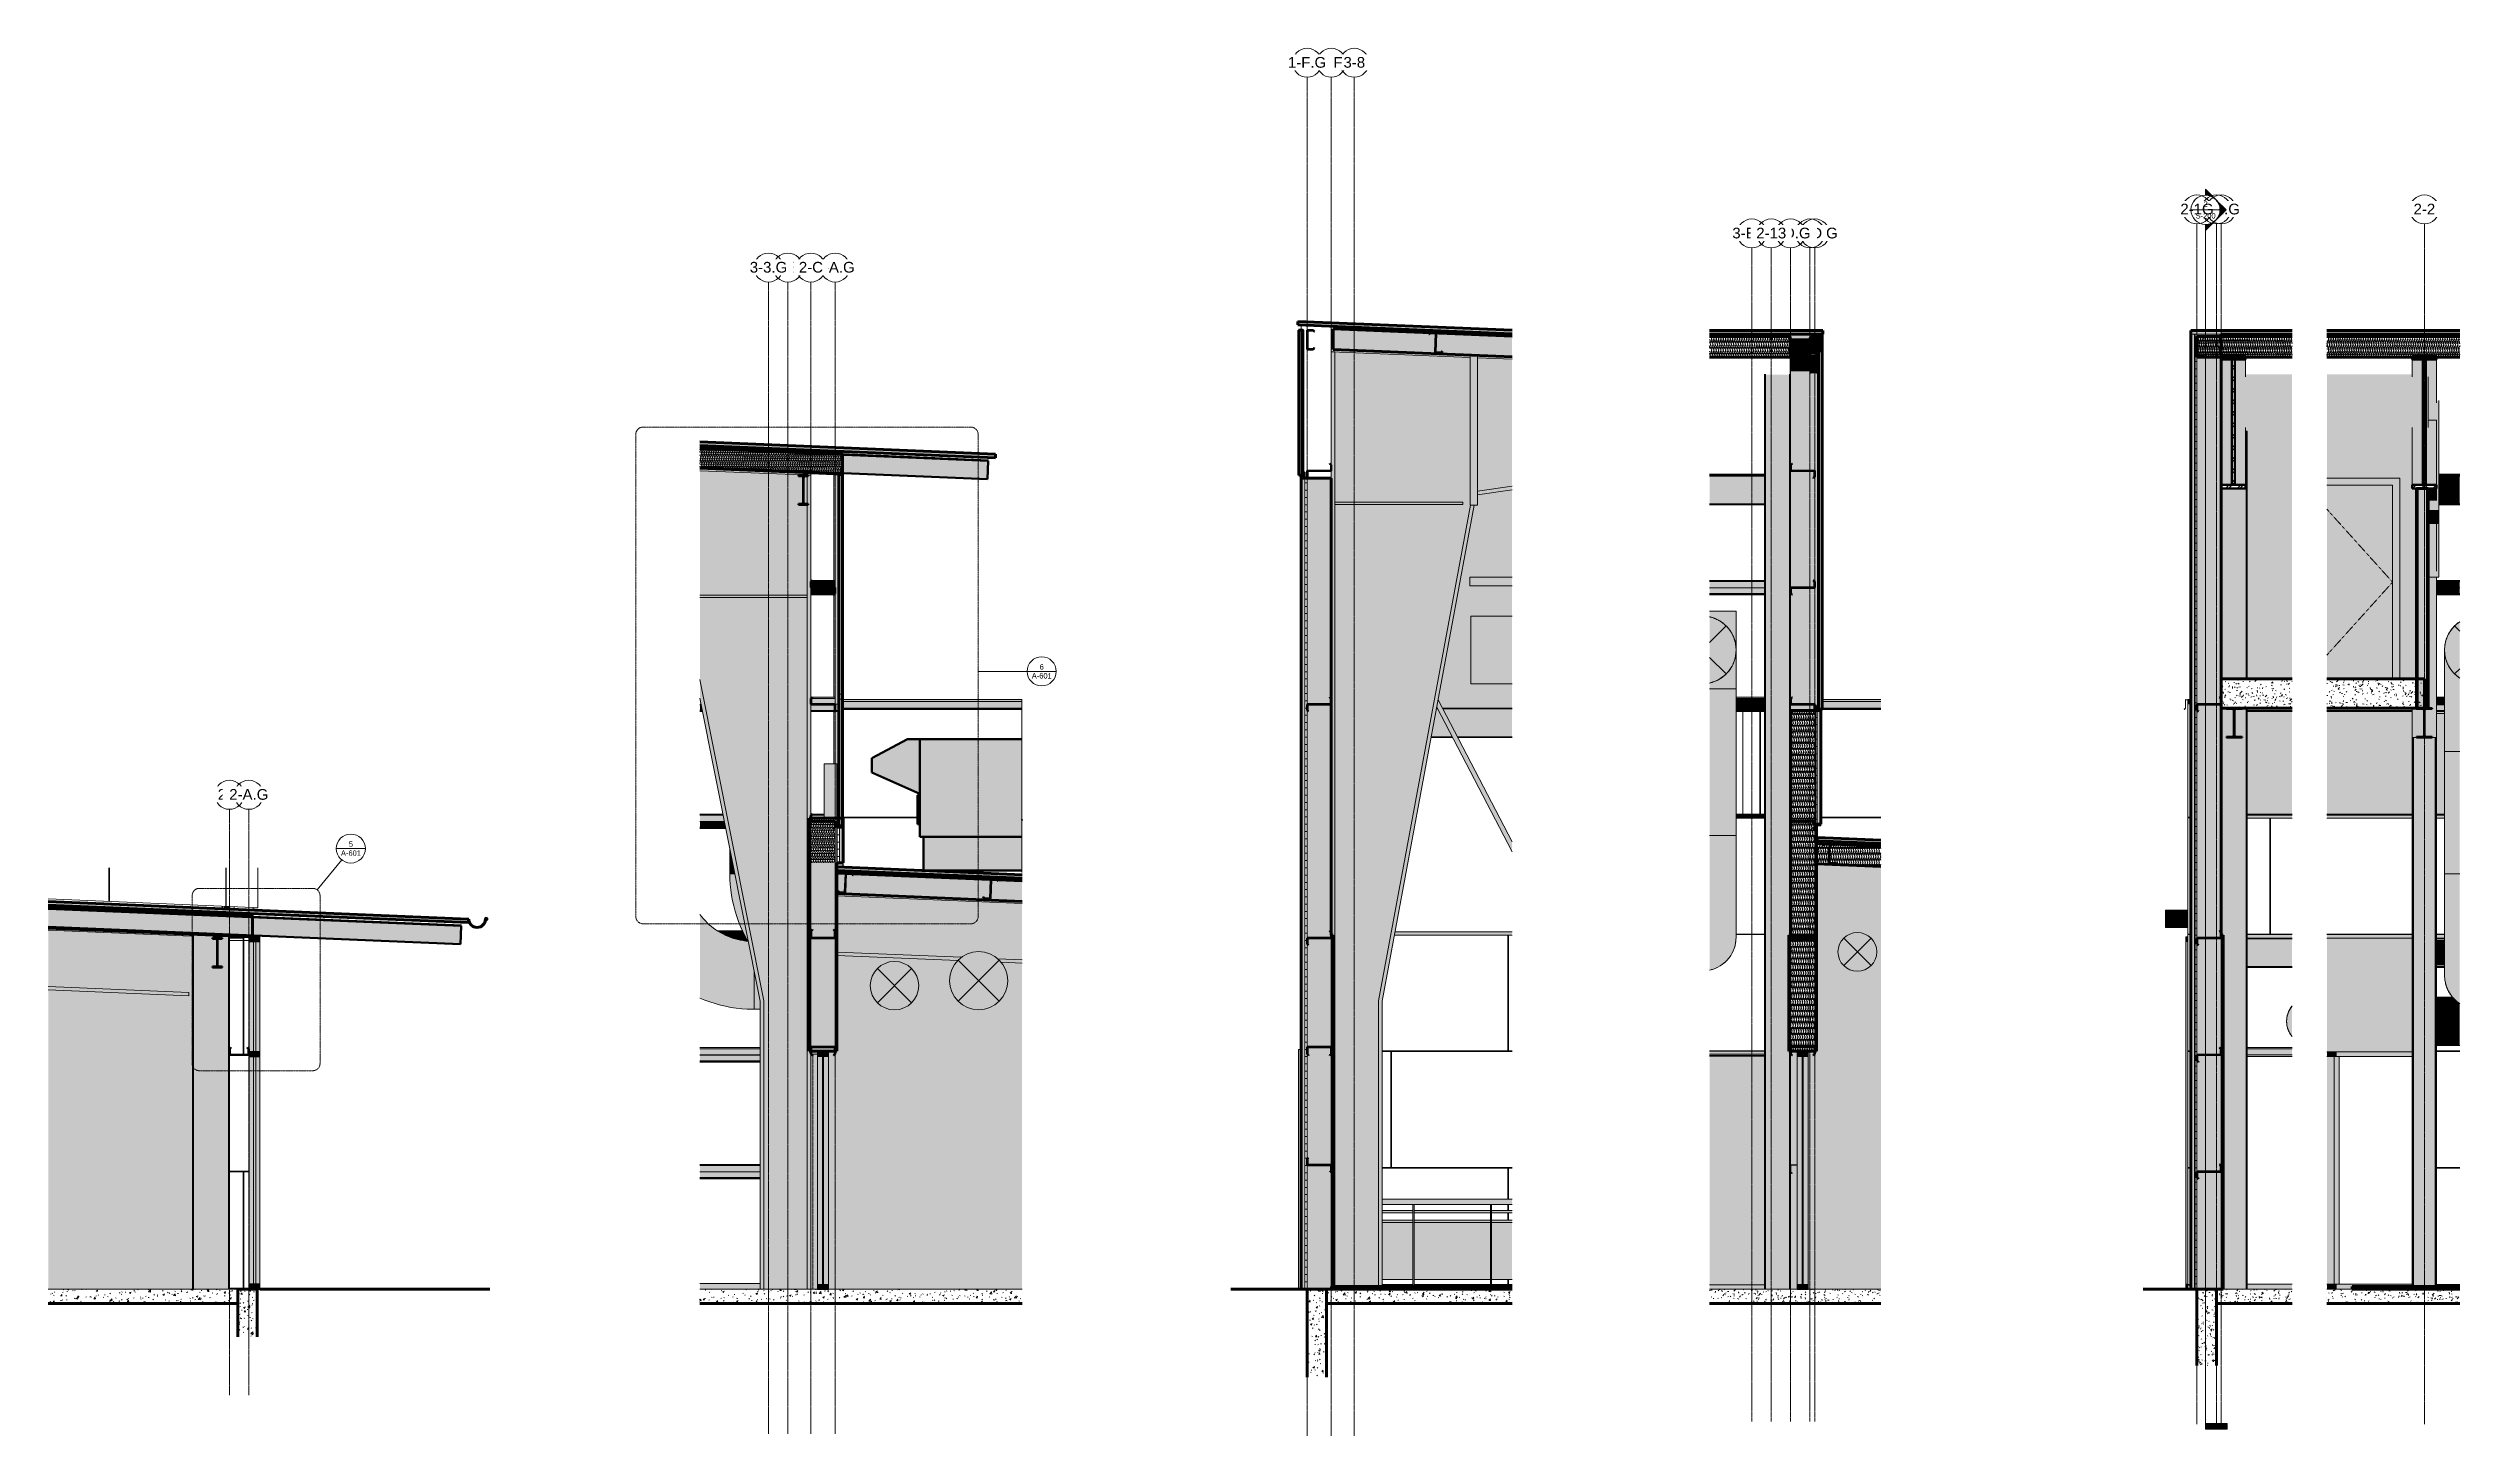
# Model space of a CAD drawing. Header units: inches. Extents: x 22713 to 23708, y -61 to 513.
import ezdxf

# ---------------------------------------------------------------- set-up
doc = ezdxf.new("R2010")
doc.units = ezdxf.units.IN
doc.header["$MEASUREMENT"] = 0
for name, pattern in [('Dash 1_16_', [0.125, 0.0625, -0.0625]), ('Dash Dot 3_16_', [0.3125, 0.1875, -0.0625, 0, -0.0625]), ('Grid Line 1_2_', [0.875, 0.5, -0.125, 0.125, -0.125]), ('Hidden 1_8_', [0.1875, 0.125, -0.0625])]:
    doc.linetypes.add(name, pattern=pattern)
for name, color, linetype, lineweight in [('A-ANNO-SYMB', 150, 'Continuous', 9), ('A-CLNG', 13, 'Continuous', 18), ('A-CLNG-PATT', 13, 'Continuous', 70), ('A-DOOR', 31, 'Continuous', 18), ('A-DOOR-FRAM', 31, 'Continuous', 9), ('A-FLOR', 192, 'Continuous', 18), ('A-FLOR-HRAL', 11, 'Continuous', 9), ('A-FLOR-PATT', 8, 'Continuous', 70), ('A-GLAZ-CURT', 52, 'Continuous', 9), ('A-GLAZ-CWMG', 51, 'Continuous', 9), ('A-ROOF', 132, 'Continuous', 18), ('A-ROOF-MCUT', 132, 'Continuous', 70), ('A-ROOF-OTLN', 132, 'Continuous', 9), ('A-WALL', 113, 'Continuous', 18), ('A-WALL-PATT', 111, 'Continuous', 18), ('C-BLDG-PADS', 91, 'Continuous', 9), ('C-TOPO', 7, 'Continuous', 9), ('G-ANNO-SYMB', 111, 'Continuous', 9), ('I-WALL', 2, 'Continuous', 18), ('L-SITE-WALL', 31, 'Continuous', 18), ('M-EQPM', 50, 'Continuous', 9), ('M-HVAC-DUCT', 70, 'Continuous', 9), ('M-HVAC-DUCT-ANNO', 70, 'Continuous', 9), ('Q-SPCQ', 91, 'Continuous', 9), ('S-BEAM', 12, 'Continuous', 9), ('S-COLS', 52, 'Continuous', 9), ('S-GRID', 1, 'Continuous', 9), ('S-GRID-IDEN', 1, 'Continuous', 9)]:
    doc.layers.add(name, color=color, linetype=linetype, lineweight=lineweight)
doc.styles.add('Arial', font='arial.ttf', dxfattribs={"height": 2.212949})
doc.styles.add('Arial_1', font='arial.ttf', dxfattribs={"height": 4.425898})
pattern_1 = [(50, (22007.282, 102), (6.885997, -0.602097), [0.72, -7.92]), (355, (22007.282, 102), (-1.331756, 7.220547), [0.576, -6.336]), (100.451, (22007.856, 101.95), (5.55363, 6.61819), [0.612, -6.731]), (46.184, (22007.282, 103.92), (10.24564, -1.588925), [1.08, -11.88]), (96.636, (22008.136, 103.788), (8.97244, 9.35152), [0.918, -10.096]), (351.184, (22007.282, 103.92), (8.9732, 9.35123), [0.864, -9.504]), (21, (22008.242, 103.44), (5.730726, -3.865003), [0.72, -7.92]), (326, (22008.242, 103.44), (2.33581, 6.96088), [0.576, -6.336]), (71.451, (22008.72, 103.118), (8.065876, 3.095948), [0.612, -6.731]), (37.5, (22007.282, 102), (0.116866, 3.1954784), [0.317, -5.942, 0.317, -6.115, -6.36]), (37.5, (22007.282, 102), (0.116866, 3.1954784), [-12.691, 0.317, -6.043]), (7.5, (22007.282, 102), (2.52543, 3.786025), [0.317, -3.35, 0.317, -5.798, -2.424]), (7.5, (22007.282, 102), (2.52543, 3.786025), [-9.782, 0.317, -2.107]), (327.5, (22005.142, 102), (5.1243685, -0.2161763), [0.317, -2.083, 0.317, -7.171, -9.936]), (327.5, (22005.142, 102), (5.1243685, -0.2161763), [-9.888, 0.317, -9.619]), (317.5, (22004.182, 102), (5.598326, 0.96141), [0.317, -2.803, 0.317, -4.656, -7.056]), (317.5, (22004.182, 102), (5.598326, 0.96141), [-8.093, 0.317, -6.739])]
pattern_2 = [(45, (22007.282, 102), (-2.375879, 2.375879), []), (45, (22007.282, 105.6), (-2.375879, 2.375879), [])]
pattern_3 = [(90, (22639.43, -191.25), (-193, -193), [48, -145]), (180, (22639.43, -191.25), (-2e-14, -193), [96.25, -96.75]), (270, (22543.18, -143.25), (-193, -193), [48, -145]), (180, (22639.43, -143.25), (-2e-14, -193), [96.25, -96.75]), (270, (22542.93, -143.25), (-193, -193), [48, -145]), (180, (22542.93, -143.25), (-2e-14, -193), [96.25, -96.75]), (90, (22446.68, -191.25), (-193, -193), [48, -145]), (180, (22542.93, -191.25), (-2e-14, -193), [96.25, -96.75]), (90, (22591.43, -143), (-193, -193), [48, -145]), (180, (22639.68, -143), (-2e-14, -193), [48.25, -144.75]), (180, (22639.68, -95), (-2e-14, -193), [48.25, -144.75]), (90, (22494.93, -143), (-193, -193), [48, -145]), (180, (22591.18, -143), (-2e-14, -193), [96.25, -96.75]), (270, (22591.18, -95), (-193, -193), [48, -145]), (180, (22591.18, -95), (-2e-14, -193), [96.25, -96.75]), (180, (22494.68, -143), (-2e-14, -193), [48, -145]), (270, (22494.68, -95), (-193, -193), [48, -145]), (180, (22494.68, -95), (-2e-14, -193), [48, -145]), (90, (22639.43, -94.75), (-193, -193), [48, -145]), (180, (22639.43, -94.75), (-2e-14, -193), [96.25, -96.75]), (270, (22543.18, -46.75), (-193, -193), [48, -145]), (180, (22639.43, -46.75), (-2e-14, -193), [96.25, -96.75]), (270, (22542.93, -46.75), (-193, -193), [48, -145]), (180, (22542.93, -46.75), (-2e-14, -193), [96.25, -96.75]), (270, (22446.68, -46.75), (-193, -193), [48, -145]), (180, (22542.93, -94.75), (-2e-14, -193), [96.25, -96.75]), (90, (22591.43, -46.5), (-193, -193), [48, -145]), (180, (22639.68, -46.5), (-2e-14, -193), [48.25, -144.75]), (180, (22639.68, 1.5), (-2e-14, -193), [48.25, -144.75]), (90, (22494.93, -46.5), (-193, -193), [48, -145]), (180, (22591.18, -46.5), (-2e-14, -193), [96.25, -96.75]), (270, (22591.18, 1.5), (-193, -193), [48, -145]), (180, (22591.18, 1.5), (-2e-14, -193), [96.25, -96.75]), (180, (22494.68, -46.5), (-2e-14, -193), [48, -145]), (270, (22494.68, 1.5), (-193, -193), [48, -145]), (180, (22494.68, 1.5), (-2e-14, -193), [48, -145])]
pattern_4 = [(0, (22785.87, 0.75), (-193, 193), [48, -145]), (90, (22785.87, 0.75), (-193, 1e-14), [96.25, -96.75]), (180, (22833.87, 97), (-193, 193), [48, -145]), (90, (22833.87, 0.75), (-193, 1e-14), [96.25, -96.75]), (180, (22833.87, 97.25), (-193, 193), [48, -145]), (90, (22833.87, 97.25), (-193, 1e-14), [96.25, -96.75]), (0, (22785.87, 193.5), (-193, 193), [48, -145]), (90, (22785.87, 97.25), (-193, 1e-14), [96.25, -96.75]), (0, (22834.12, 48.75), (-193, 193), [48, -145]), (90, (22834.12, 0.5), (-193, 1e-14), [48.25, -144.75]), (90, (22882.12, 0.5), (-193, 1e-14), [48.25, -144.75]), (0, (22834.12, 145.25), (-193, 193), [48, -145]), (90, (22834.12, 49), (-193, 1e-14), [96.25, -96.75]), (180, (22882.12, 49), (-193, 193), [48, -145]), (90, (22882.12, 49), (-193, 1e-14), [96.25, -96.75]), (90, (22834.12, 145.5), (-193, 1e-14), [48, -145]), (180, (22882.12, 145.5), (-193, 193), [48, -145]), (90, (22882.12, 145.5), (-193, 1e-14), [48, -145]), (0, (22882.37, 0.75), (-193, 193), [48, -145]), (90, (22882.37, 0.75), (-193, 1e-14), [96.25, -96.75]), (180, (22930.37, 97), (-193, 193), [48, -145]), (90, (22930.37, 0.75), (-193, 1e-14), [96.25, -96.75]), (180, (22930.37, 97.25), (-193, 193), [48, -145]), (90, (22930.37, 97.25), (-193, 1e-14), [96.25, -96.75]), (180, (22930.37, 193.5), (-193, 193), [48, -145]), (90, (22882.37, 97.25), (-193, 1e-14), [96.25, -96.75]), (0, (22930.62, 48.75), (-193, 193), [48, -145]), (90, (22930.62, 0.5), (-193, 1e-14), [48.25, -144.75]), (90, (22978.62, 0.5), (-193, 1e-14), [48.25, -144.75]), (0, (22930.62, 145.25), (-193, 193), [48, -145]), (90, (22930.62, 49), (-193, 1e-14), [96.25, -96.75]), (180, (22978.62, 49), (-193, 193), [48, -145]), (90, (22978.62, 49), (-193, 1e-14), [96.25, -96.75]), (90, (22930.62, 145.5), (-193, 1e-14), [48, -145]), (180, (22978.62, 145.5), (-193, 193), [48, -145]), (90, (22978.62, 145.5), (-193, 1e-14), [48, -145])]
pattern_5 = [(161.57, (22007.402, 102.12), (-0.960383694, -0.00039918), [0, -6.83, 0.758, 0]), (18.43, (22007.162, 102.12), (-0.960383694, 0.00039918), [0, -6.83, 0.758, 0]), (108.43, (22007.402, 102.12), (0.47951018, -2.4005264), [2.276, -5.312]), (71.57, (22007.162, 102.12), (0.47951018, 2.4005264), [2.276, -5.312])]
pattern_6 = [(161.57, (21892.278, 97.763), (-0.960383694, -0.00039918), [0, -6.83, 0.758, 0]), (18.43, (21892.038, 97.763), (-0.960383694, 0.00039918), [0, -6.83, 0.758, 0]), (108.43, (21892.278, 97.763), (0.47951018, -2.4005264), [2.276, -5.312]), (71.57, (21892.038, 97.763), (0.47951018, 2.4005264), [2.276, -5.312])]
pattern_7 = [(45, (21892.158, 97.643), (-2.375879, 2.375879), []), (45, (21892.158, 101.243), (-2.375879, 2.375879), [])]
pattern_8 = [(0, (22007.282, 102), (0, 3), []), (90, (22007.282, 102), (-3, 2e-16), [])]
pattern_9 = [(45, (-72392.722, 104.131), (-2.37587878, 2.37587878), []), (45, (-72392.722, 107.731), (-2.37587878, 2.37587878), [])]
pattern_10 = [(90, (-71142.71, -1108), (-193, -193), [48, -145]), (180, (-71142.71, -1108), (-2e-14, -193), [96.25, -96.75]), (270, (-71238.96, -1060), (-193, -193), [48, -145]), (180, (-71142.71, -1060), (-2e-14, -193), [96.25, -96.75]), (270, (-71239.21, -1060), (-193, -193), [48, -145]), (180, (-71239.21, -1060), (-2e-14, -193), [96.25, -96.75]), (90, (-71335.46, -1108), (-193, -193), [48, -145]), (180, (-71239.21, -1108), (-2e-14, -193), [96.25, -96.75]), (90, (-71190.71, -1059.75), (-193, -193), [48, -145]), (180, (-71142.46, -1059.75), (-2e-14, -193), [48.25, -144.75]), (180, (-71142.46, -1011.75), (-2e-14, -193), [48.25, -144.75]), (90, (-71287.21, -1059.75), (-193, -193), [48, -145]), (180, (-71190.96, -1059.75), (-2e-14, -193), [96.25, -96.75]), (270, (-71190.96, -1011.75), (-193, -193), [48, -145]), (180, (-71190.96, -1011.75), (-2e-14, -193), [96.25, -96.75]), (180, (-71287.46, -1059.75), (-2e-14, -193), [48, -145]), (270, (-71287.46, -1011.75), (-193, -193), [48, -145]), (180, (-71287.46, -1011.75), (-2e-14, -193), [48, -145]), (90, (-71142.71, -1011.5), (-193, -193), [48, -145]), (180, (-71142.71, -1011.5), (-2e-14, -193), [96.25, -96.75]), (270, (-71238.96, -963.5), (-193, -193), [48, -145]), (180, (-71142.71, -963.5), (-2e-14, -193), [96.25, -96.75]), (270, (-71239.21, -963.5), (-193, -193), [48, -145]), (180, (-71239.21, -963.5), (-2e-14, -193), [96.25, -96.75]), (270, (-71335.46, -963.5), (-193, -193), [48, -145]), (180, (-71239.21, -1011.5), (-2e-14, -193), [96.25, -96.75]), (90, (-71190.71, -963.25), (-193, -193), [48, -145]), (180, (-71142.46, -963.25), (-2e-14, -193), [48.25, -144.75]), (180, (-71142.46, -915.25), (-2e-14, -193), [48.25, -144.75]), (90, (-71287.21, -963.25), (-193, -193), [48, -145]), (180, (-71190.96, -963.25), (-2e-14, -193), [96.25, -96.75]), (270, (-71190.96, -915.25), (-193, -193), [48, -145]), (180, (-71190.96, -915.25), (-2e-14, -193), [96.25, -96.75]), (180, (-71287.46, -963.25), (-2e-14, -193), [48, -145]), (270, (-71287.46, -915.25), (-193, -193), [48, -145]), (180, (-71287.46, -915.25), (-2e-14, -193), [48, -145])]
pattern_11 = [(161.57, (-72392.602, 104.251), (-0.9603836945, -0.0003991792), [0, -6.83, 0.758, 0]), (18.43, (-72392.842, 104.251), (-0.9603836945, 0.0003991792), [0, -6.83, 0.758, 0]), (108.43, (-72392.602, 104.251), (0.4795101816, -2.4005263976), [2.276, -5.312]), (71.57, (-72392.842, 104.251), (0.4795101816, 2.4005263976), [2.276, -5.312])]
pattern_12 = [(50, (-76340.234, 104.131), (6.8859965, -0.60209723), [0.72, -7.92]), (355, (-76340.234, 104.131), (-1.33175564, 7.2205465), [0.576, -6.336]), (100.451, (-76339.661, 104.081), (5.55362855, 6.6181912), [0.612, -6.731]), (46.184, (-76340.234, 106.051), (10.24564176, -1.5889251), [1.08, -11.88]), (96.636, (-76339.381, 105.918), (8.9724387, 9.3515184), [0.918, -10.096]), (351.184, (-76340.234, 106.051), (8.9731991, 9.3512304), [0.864, -9.504]), (21, (-76339.274, 105.571), (5.73072572, -3.86500345), [0.72, -7.92]), (326, (-76339.274, 105.571), (2.3358107, 6.9608802), [0.576, -6.336]), (71.451, (-76338.797, 105.249), (8.06587574, 3.0959479), [0.612, -6.731]), (37.5, (-76340.234, 104.131), (0.116865946, 3.19547842), [0.317, -5.942, 0.317, -6.115, -6.36]), (37.5, (-76340.234, 104.131), (0.116865946, 3.19547842), [-12.691, 0.317, -6.043]), (7.5, (-76340.234, 104.131), (2.52543001, 3.78602473), [0.317, -3.35, 0.317, -5.798, -2.424]), (7.5, (-76340.234, 104.131), (2.52543001, 3.78602473), [-9.782, 0.317, -2.107]), (327.5, (-76342.375, 104.131), (5.12436853, -0.216176255), [0.317, -2.083, 0.317, -7.171, -9.936]), (327.5, (-76342.375, 104.131), (5.12436853, -0.216176255), [-9.888, 0.317, -9.619]), (317.5, (-76343.335, 104.131), (5.5983262, 0.96140978), [0.317, -2.803, 0.317, -4.656, -7.056]), (317.5, (-76343.335, 104.131), (5.5983262, 0.96140978), [-8.093, 0.317, -6.739])]
pattern_13 = [(90, (-74800.48, -1108), (-193, -193), [48, -145]), (180, (-74800.48, -1108), (-2e-14, -193), [96.25, -96.75]), (270, (-74896.73, -1060), (-193, -193), [48, -145]), (180, (-74800.48, -1060), (-2e-14, -193), [96.25, -96.75]), (270, (-74896.98, -1060), (-193, -193), [48, -145]), (180, (-74896.98, -1060), (-2e-14, -193), [96.25, -96.75]), (90, (-74993.23, -1108), (-193, -193), [48, -145]), (180, (-74896.98, -1108), (-2e-14, -193), [96.25, -96.75]), (90, (-74848.48, -1059.75), (-193, -193), [48, -145]), (180, (-74800.23, -1059.75), (-2e-14, -193), [48.25, -144.75]), (180, (-74800.23, -1011.75), (-2e-14, -193), [48.25, -144.75]), (90, (-74944.98, -1059.75), (-193, -193), [48, -145]), (180, (-74848.73, -1059.75), (-2e-14, -193), [96.25, -96.75]), (270, (-74848.73, -1011.75), (-193, -193), [48, -145]), (180, (-74848.73, -1011.75), (-2e-14, -193), [96.25, -96.75]), (180, (-74945.23, -1059.75), (-2e-14, -193), [48, -145]), (270, (-74945.23, -1011.75), (-193, -193), [48, -145]), (180, (-74945.23, -1011.75), (-2e-14, -193), [48, -145]), (90, (-74800.48, -1011.5), (-193, -193), [48, -145]), (180, (-74800.48, -1011.5), (-2e-14, -193), [96.25, -96.75]), (270, (-74896.73, -963.5), (-193, -193), [48, -145]), (180, (-74800.48, -963.5), (-2e-14, -193), [96.25, -96.75]), (270, (-74896.98, -963.5), (-193, -193), [48, -145]), (180, (-74896.98, -963.5), (-2e-14, -193), [96.25, -96.75]), (270, (-74993.23, -963.5), (-193, -193), [48, -145]), (180, (-74896.98, -1011.5), (-2e-14, -193), [96.25, -96.75]), (90, (-74848.48, -963.25), (-193, -193), [48, -145]), (180, (-74800.23, -963.25), (-2e-14, -193), [48.25, -144.75]), (180, (-74800.23, -915.25), (-2e-14, -193), [48.25, -144.75]), (90, (-74944.98, -963.25), (-193, -193), [48, -145]), (180, (-74848.73, -963.25), (-2e-14, -193), [96.25, -96.75]), (270, (-74848.73, -915.25), (-193, -193), [48, -145]), (180, (-74848.73, -915.25), (-2e-14, -193), [96.25, -96.75]), (180, (-74945.23, -963.25), (-2e-14, -193), [48, -145]), (270, (-74945.23, -915.25), (-193, -193), [48, -145]), (180, (-74945.23, -915.25), (-2e-14, -193), [48, -145])]
pattern_14 = [(45, (-76340.234, 104.131), (-2.37587878, 2.37587878), []), (45, (-76340.234, 107.731), (-2.37587878, 2.37587878), [])]
pattern_15 = [(161.57, (-76340.114, 104.251), (-0.9603836945, -0.0003991792), [0, -6.83, 0.758, 0]), (18.43, (-76340.354, 104.251), (-0.9603836945, 0.0003991792), [0, -6.83, 0.758, 0]), (108.43, (-76340.114, 104.251), (0.4795101816, -2.4005263976), [2.276, -5.312]), (71.57, (-76340.354, 104.251), (0.4795101816, 2.4005263976), [2.276, -5.312])]
pattern_16 = [(0, (-76340.234, 104.131), (7.68, 1.92), [0.317, -5.443, 0.317, -5.443, -30.72]), (0, (-76340.234, 104.131), (7.68, 1.92), [-11.52, 0.317, -11.203, 0.317, -5.443, -13.44]), (0, (-76340.234, 104.131), (7.68, 1.92), [-28.8, 0.317, -3.523, 0.317, -9.283]), (120, (-76337.354, 105.091), (-5.502768775, 5.6910751), [0.317, -5.443, 0.317, -5.443, -30.72]), (120, (-76337.354, 105.091), (-5.502768775, 5.6910751), [-11.52, 0.317, -11.203, 0.317, -5.443, -13.44]), (120, (-76337.354, 105.091), (-5.502768775, 5.6910751), [-28.8, 0.317, -3.523, 0.317, -9.283]), (240, (-76336.394, 108.931), (-2.177231225, -7.6110751), [0.317, -5.443, 0.317, -5.443, -30.72]), (240, (-76336.394, 108.931), (-2.177231225, -7.6110751), [-11.52, 0.317, -11.203, 0.317, -5.443, -13.44]), (240, (-76336.394, 108.931), (-2.177231225, -7.6110751), [-28.8, 0.317, -3.523, 0.317, -9.283])]
pattern_17 = [(0, (-76340.234, 104.131), (0, 3), []), (90, (-76340.234, 104.131), (-3, 2e-16), [])]

msp = doc.modelspace()

# ---------------------------------------------------------------- texts
at = {"layer": 'A-ANNO-SYMB', "attachment_point": 2, "line_spacing_factor": 0.938532, "style": 'Arial'}
for s, insert, char_height, width in [('A-601', (23122.66, 254.41), 2.213, 9.828), ('6', (23122.66, 258.13), 2.21, 2.052), ('A-601', (22837.47, 181.19), 2.213, 9.828), ('5', (22837.47, 184.91), 2.21, 2.052)]:
    msp.add_mtext(s, dxfattribs=dict(at, insert=insert, char_height=char_height, width=width))

# ---------------------------------------------------------------- blocks, each defined once
blk = doc.blocks.new('Struct_Sports Complex_2015_rvt-1-Section 1 - Callout 2')
at = {"layer": 'A-WALL-PATT', "lineweight": 9}
h = blk.add_hatch(dxfattribs=at)
h.set_pattern_fill('FP_1', color=250, style=0, pattern_type=2)
h.set_pattern_definition(pattern_1)
h.paths.add_polyline_path([(22790.8, -19.7), (22798.8, -19.7), (22798.8, 0), (22790.8, 0)], flags=0)
at = {"layer": 'L-SITE-WALL', "color": 10, "lineweight": 70}
for p, q in [((22790.8, 0), (22790.8, -19.7)), ((22798.8, 0), (22790.8, 0)), ((22798.8, -19.7), (22798.8, 0))]:
    blk.add_line(p, q, dxfattribs=at)
blk = doc.blocks.new('W-Wide Flange-Column - B2_D-1169473-Section 1 - Callout 2')
at = {"layer": 'S-COLS'}
for points in [[(22772.49, 0), (22772.49, 146.5), (22772.05, 146.5), (22772.05, 0)], [(22773, 0), (22773.18, 0), (22773.18, 146.5), (22772.49, 146.5), (22772.49, 0), (22772.83, 0)], [(22786.18, 0), (22786.87, 0), (22786.87, 145.98), (22786.18, 146), (22786.18, 77.14)], [(22787.3, 0), (22787.3, 145.96), (22786.87, 145.98), (22786.87, 0)]]:
    blk.add_hatch(color=256, dxfattribs=at).paths.add_polyline_path(points, flags=0)
h = blk.add_hatch(color=256, dxfattribs=at)
h.paths.add_polyline_path([(22786.18, 0), (22786.18, 146), (22774.29, 146.5), (22773.18, 146.5), (22773.18, 0)], flags=0)
h.paths.add_polyline_path([(22780.3, 132.85), (22780.3, 133.2), (22781.66, 133.2), (22781.86, 133.24), (22782.03, 133.36), (22782.15, 133.53), (22782.19, 133.73), (22782.19, 144.18), (22782.15, 144.38), (22782.03, 144.55), (22781.86, 144.66), (22781.66, 144.7), (22780.3, 144.7), (22780.3, 145.05), (22784.31, 145.05), (22784.31, 144.7), (22782.95, 144.7), (22782.74, 144.66), (22782.57, 144.55), (22782.46, 144.38), (22782.42, 144.18), (22782.42, 133.73), (22782.46, 133.53), (22782.57, 133.36), (22782.74, 133.24), (22782.95, 133.2), (22784.31, 133.2), (22784.31, 132.85), (22780.87, 132.85)], flags=0)
for p, q in [((22772.05, 146.5), (22772.05, 0)), ((22772.49, 146.5), (22772.05, 146.5)), ((22772.49, 146.5), (22772.49, 0)), ((22773.18, 146.5), (22772.49, 146.5)), ((22774.29, 146.5), (22773.18, 146.5)), ((22786.87, 145.98), (22786.87, 0)), ((22787.3, 99.25), (22787.3, 145.96)), ((22787.3, 0), (22787.3, 96.88))]:
    blk.add_line(p, q, dxfattribs=at)
blk = doc.blocks.new('W-Wide Flange - 8_ WIDE-1169474-Section 1 - Callout 2')
at = {"layer": 'S-BEAM'}
for points in [[(22771.52, 145.75), (22771.56, 146.61), (22712.51, 149.07), (22712.51, 148.21), (22758.08, 146.31)], [(22770.5, 121.14), (22770.55, 122.49), (22712.51, 124.91), (22712.51, 123.55), (22758.08, 121.65)]]:
    blk.add_hatch(color=256, dxfattribs=at).paths.add_polyline_path(points, flags=0)
for p, q in [((22771.52, 145.75), (22712.51, 148.21)), ((22771.56, 146.61), (22771.52, 145.75)), ((22712.51, 124.91), (22770.55, 122.49)), ((22770.5, 121.14), (22712.51, 123.55)), ((22770.55, 122.49), (22770.5, 121.14))]:
    blk.add_line(p, q, dxfattribs=at)
blk = doc.blocks.new('Girt_C - 8_D-1099926-Section 1 - Callout 2')
at = {"layer": 'S-BEAM'}
h = blk.add_hatch(dxfattribs=at)
h.set_pattern_fill('FP_2', color=256, style=0, pattern_type=2)
h.set_pattern_definition(pattern_2)
h.paths.add_polyline_path([(22795.12, 96.7), (22795.25, 96.75), (22795.3, 96.88), (22795.3, 99.25), (22794.73, 99.73), (22794.66, 99.65), (22795.19, 99.2), (22795.19, 96.88), (22795.17, 96.83), (22795.12, 96.8), (22787.49, 96.8), (22787.44, 96.83), (22787.41, 96.88), (22787.41, 99.2), (22787.95, 99.65), (22787.88, 99.73), (22787.3, 99.25), (22787.3, 96.88), (22787.36, 96.75), (22787.49, 96.7)], flags=0)
at = {"layer": 'S-BEAM', "lineweight": 50}
for p, q in [((22787.88, 99.73), (22787.3, 99.25)), ((22787.41, 99.2), (22787.95, 99.65)), ((22787.95, 99.65), (22787.88, 99.73)), ((22794.73, 99.73), (22794.66, 99.65)), ((22794.66, 99.65), (22795.19, 99.2)), ((22795.3, 99.25), (22794.73, 99.73)), ((22787.3, 99.25), (22787.3, 96.88)), ((22787.41, 96.88), (22787.41, 99.2)), ((22795.12, 96.8), (22787.49, 96.8)), ((22787.49, 96.7), (22795.12, 96.7)), ((22795.19, 99.2), (22795.19, 96.88)), ((22795.3, 96.88), (22795.3, 99.25))]:
    blk.add_line(p, q, dxfattribs=at)
for centre, radius, start, end in [((22787.49, 96.88), 0.188, 180, 270), ((22787.49, 96.88), 0.0782, 183.04236, 270), ((22795.12, 96.88), 0.0782, 270, 357.87728), ((22795.12, 96.88), 0.188, 270, 0)]:
    blk.add_arc(centre, radius, start, end, dxfattribs=at)
blk = doc.blocks.new('System Panel - Exterior Glazing-827433-Section 1 - Callout 2')
at = {"layer": 'A-GLAZ-CURT', "transparency": 33554649}
blk.add_hatch(color=256, dxfattribs=at).paths.add_polyline_path([(22797.18, 2), (22798.18, 2), (22798.18, 96), (22797.18, 96), (22797.18, 77.14)], flags=0)
at = {"layer": 'A-GLAZ-CURT', "lineweight": 18}
for p, q in [((22797.18, 96), (22797.18, 2)), ((22798.18, 96), (22797.18, 96)), ((22798.18, 2), (22798.18, 96)), ((22797.18, 2), (22798.18, 2))]:
    blk.add_line(p, q, dxfattribs=at)
at = {"layer": 'A-GLAZ-CURT'}
for p, q in [((22797.18, 96), (22797.18, 2)), ((22798.18, 96), (22797.18, 96)), ((22798.18, 2), (22798.18, 96)), ((22797.18, 2), (22798.18, 2))]:
    blk.add_line(p, q, dxfattribs=at)
blk = doc.blocks.new('System Panel - Exterior Glazing-1142338-Section 1 - Callout 2')
at = {"layer": 'A-GLAZ-CURT', "transparency": 33554649}
blk.add_hatch(color=256, dxfattribs=at).paths.add_polyline_path([(22798.18, 98), (22798.18, 143.5), (22797.18, 143.5), (22797.18, 98)], flags=0)
at = {"layer": 'A-GLAZ-CURT', "lineweight": 18}
for p, q in [((22797.18, 143.5), (22797.18, 98)), ((22798.18, 143.5), (22797.18, 143.5)), ((22798.18, 98), (22798.18, 143.5)), ((22797.18, 98), (22798.18, 98))]:
    blk.add_line(p, q, dxfattribs=at)
at = {"layer": 'A-GLAZ-CURT'}
for p, q in [((22797.18, 143.5), (22797.18, 98)), ((22798.18, 143.5), (22797.18, 143.5)), ((22798.18, 98), (22798.18, 143.5)), ((22797.18, 98), (22798.18, 98))]:
    blk.add_line(p, q, dxfattribs=at)
blk = doc.blocks.new('Rectangular Mullion - Exterior 2_ x 4_5_-769201-Section 1 - Callout 2')
at = {"layer": 'A-GLAZ-CWMG'}
blk.add_hatch(color=256, dxfattribs=at).paths.add_polyline_path([(22795.43, 143.5), (22799.93, 143.5), (22799.93, 145.5), (22795.43, 145.5)], flags=0)
at = {"layer": 'A-GLAZ-CWMG', "lineweight": 30}
for p, q in [((22795.43, 145.5), (22795.43, 143.5)), ((22799.93, 145.5), (22795.43, 145.5)), ((22795.43, 143.5), (22799.93, 143.5)), ((22799.93, 143.5), (22799.93, 145.5))]:
    blk.add_line(p, q, dxfattribs=at)
blk = doc.blocks.new('Rectangular Mullion - Exterior 2_ x 4_5_-769200-Section 1 - Callout 2')
at = {"layer": 'A-GLAZ-CWMG'}
blk.add_hatch(color=256, dxfattribs=at).paths.add_polyline_path([(22799.93, 0), (22799.93, 2), (22795.43, 2), (22795.43, 0)], flags=0)
at = {"layer": 'A-GLAZ-CWMG', "lineweight": 30}
for p, q in [((22795.43, 2), (22795.43, 0)), ((22799.93, 2), (22795.43, 2)), ((22795.43, 0), (22799.93, 0)), ((22799.93, 0), (22799.93, 2))]:
    blk.add_line(p, q, dxfattribs=at)
blk = doc.blocks.new('Rectangular Mullion - Exterior 2_ x 4_5_-769423-Section 1 - Callout 2')
at = {"layer": 'A-GLAZ-CWMG'}
blk.add_hatch(color=256, dxfattribs=at).paths.add_polyline_path([(22795.43, 96), (22799.93, 96), (22799.93, 98), (22795.43, 98)], flags=0)
at = {"layer": 'A-GLAZ-CWMG', "lineweight": 30}
for p, q in [((22795.43, 98), (22795.43, 96)), ((22799.93, 98), (22795.43, 98)), ((22795.43, 96), (22799.93, 96)), ((22799.93, 96), (22799.93, 98))]:
    blk.add_line(p, q, dxfattribs=at)
blk = doc.blocks.new('Rectangular Mullion - Exterior 2_ x 4_5_-1115231-Section 1 - Callout 2')
at = {"layer": 'A-GLAZ-CWMG'}
h = blk.add_hatch(color=256, dxfattribs=at)
h.paths.add_polyline_path([(22797.18, 2), (22797.18, 96), (22795.43, 96), (22795.43, 2)], flags=0)
h.paths.add_polyline_path([(22799.93, 2), (22799.93, 96), (22798.18, 96), (22798.18, 2)], flags=0)
blk.add_hatch(color=256, dxfattribs=at).paths.add_polyline_path([(22798.18, 2), (22798.18, 96), (22797.18, 96), (22797.18, 2)], flags=0)
for p, q in [((22795.43, 96), (22797.18, 96)), ((22795.43, 2), (22795.43, 96)), ((22797.18, 96), (22798.18, 96)), ((22798.18, 96), (22799.93, 96)), ((22799.93, 96), (22799.93, 2)), ((22797.18, 2), (22795.43, 2)), ((22798.18, 2), (22797.18, 2)), ((22799.93, 2), (22798.18, 2))]:
    blk.add_line(p, q, dxfattribs=at)
blk = doc.blocks.new('Rectangular Mullion - Exterior 2_ x 4_5_-1142334-Section 1 - Callout 2')
at = {"layer": 'A-GLAZ-CWMG'}
h = blk.add_hatch(color=256, dxfattribs=at)
h.paths.add_polyline_path([(22797.18, 98), (22797.18, 143.5), (22795.43, 143.5), (22795.43, 98)], flags=0)
h.paths.add_polyline_path([(22798.18, 98), (22799.93, 98), (22799.93, 143.5), (22798.18, 143.5), (22798.18, 101.35)], flags=0)
blk.add_hatch(color=256, dxfattribs=at).paths.add_polyline_path([(22798.18, 98), (22798.18, 143.5), (22797.18, 143.5), (22797.18, 98)], flags=0)
for p, q in [((22795.43, 143.5), (22797.18, 143.5)), ((22795.43, 98), (22795.43, 143.5)), ((22797.18, 143.5), (22798.18, 143.5)), ((22798.18, 143.5), (22799.93, 143.5)), ((22799.93, 143.5), (22799.93, 98)), ((22797.18, 98), (22795.43, 98)), ((22798.18, 98), (22797.18, 98)), ((22799.93, 98), (22798.18, 98))]:
    blk.add_line(p, q, dxfattribs=at)
blk = doc.blocks.new('W-Wide Flange - W12X19-1098908-Section 1 - Callout 2')
at = {"layer": 'S-BEAM'}
h = blk.add_hatch(dxfattribs=at)
h.set_pattern_fill('FP_2', color=256, style=0, pattern_type=2)
h.set_pattern_definition(pattern_2)
h.paths.add_polyline_path([(22780.3, 132.85), (22784.31, 132.85), (22784.31, 133.2), (22782.95, 133.2), (22782.74, 133.24), (22782.57, 133.36), (22782.46, 133.53), (22782.42, 133.73), (22782.42, 144.18), (22782.46, 144.38), (22782.57, 144.55), (22782.74, 144.66), (22782.95, 144.7), (22784.31, 144.7), (22784.31, 145.05), (22780.3, 145.05), (22780.3, 144.7), (22781.66, 144.7), (22781.86, 144.66), (22782.03, 144.55), (22782.15, 144.38), (22782.19, 144.18), (22782.19, 133.73), (22782.15, 133.53), (22782.03, 133.36), (22781.86, 133.24), (22781.66, 133.2), (22780.3, 133.2)], flags=0)
at = {"layer": 'S-BEAM', "lineweight": 50}
for p, q in [((22784.31, 145.05), (22780.3, 145.05)), ((22780.3, 145.05), (22780.3, 144.7)), ((22780.3, 144.7), (22781.66, 144.7)), ((22782.19, 144.18), (22782.19, 133.73)), ((22782.42, 133.73), (22782.42, 144.18)), ((22782.95, 144.7), (22784.31, 144.7)), ((22784.31, 144.7), (22784.31, 145.05)), ((22781.66, 133.2), (22780.3, 133.2)), ((22780.3, 133.2), (22780.3, 132.85)), ((22780.3, 132.85), (22784.31, 132.85)), ((22784.31, 133.2), (22782.95, 133.2)), ((22784.31, 132.85), (22784.31, 133.2))]:
    blk.add_line(p, q, dxfattribs=at)
for centre, start, end in [((22781.66, 144.18), 0, 90), ((22782.95, 144.18), 90, 180), ((22781.66, 133.73), 270, 0), ((22782.95, 133.73), 180, 270)]:
    blk.add_arc(centre, 0.525, start, end, dxfattribs=at)
blk = doc.blocks.new('HSS-Round Hollow Structural Section-Column - HSS4X0_220-947151-Section 1 - Callout 2')
at = {"layer": 'S-COLS'}
h = blk.add_hatch(color=256, dxfattribs=at)
h.paths.add_polyline_path([(22787.3, 154.47), (22787.3, 155.47), (22786.55, 155.5), (22786.55, 154.5), (22787.25, 154.47)], flags=0)
h.paths.add_polyline_path([(22787.3, 156.97), (22787.3, 158.03), (22785.3, 158.11), (22785.3, 157.05), (22787.24, 156.97)], flags=0)
h = blk.add_hatch(color=256, dxfattribs=at)
h.paths.add_polyline_path([(22787.3, 145.5), (22789.3, 145.5), (22789.3, 145.87), (22787.3, 145.96), (22787.3, 145.56)], flags=0)
h.paths.add_polyline_path([(22789.3, 154.38), (22789.3, 155.38), (22787.3, 155.47), (22787.3, 154.47), (22789.3, 154.38)], flags=0)
h.paths.add_polyline_path([(22789.3, 156.88), (22789.3, 157.94), (22787.3, 158.03), (22787.3, 156.97), (22789.3, 156.88)], flags=0)
for p, q in [((22785.3, 158.11), (22785.3, 157.05)), ((22789.3, 156.88), (22789.3, 157.94)), ((22789.3, 154.38), (22789.3, 155.38)), ((22789.3, 145.5), (22789.3, 145.87))]:
    blk.add_line(p, q, dxfattribs=at)
blk = doc.blocks.new('Dimension Lumber - 5_5 x 7_5 Glulam-1166127-Section 1 - Callout 2')
at = {"layer": 'S-BEAM'}
blk.add_hatch(color=256, dxfattribs=at).paths.add_polyline_path([(22882.71, 142.48), (22883.03, 149.98), (22712.51, 157.08), (22712.51, 149.57), (22849.23, 143.88)], flags=0)
at = {"layer": 'S-BEAM', "lineweight": 50}
for p, q in [((22883.03, 149.98), (22712.51, 157.08)), ((22712.51, 149.57), (22882.71, 142.48)), ((22882.71, 142.48), (22883.03, 149.98))]:
    blk.add_line(p, q, dxfattribs=at)
blk = doc.blocks.new('W-Wide Flange - 8_ WIDE-1169474-Section 1 - Callout 1')
at = {"layer": 'S-BEAM'}
blk.add_hatch(color=256, dxfattribs=at).paths.add_polyline_path([(22446.73, 159.29), (22446.73, 160.15), (22370.3, 163.33), (22370.3, 162.47), (22433.86, 159.82)], flags=0)
h = blk.add_hatch(color=256, dxfattribs=at)
h.paths.add_polyline_path([(22446.73, 134.63), (22446.73, 135.99), (22436.67, 136.41), (22437.27, 135.86), (22438.07, 134.99), (22439.37, 134.93)], flags=0)
h.paths.add_polyline_path([(22420.19, 135.73), (22420.3, 135.86), (22421.18, 136.65), (22421.69, 137.03), (22370.3, 139.17), (22370.3, 137.81), (22419.51, 135.76)], flags=0)
for p, q in [((22446.73, 159.29), (22370.3, 162.47)), ((22370.3, 139.17), (22421.69, 137.03)), ((22420.19, 135.73), (22370.3, 137.81)), ((22436.67, 136.41), (22446.73, 135.99)), ((22446.73, 134.63), (22438.07, 134.99))]:
    blk.add_line(p, q, dxfattribs=at)
blk = doc.blocks.new('Rectangular Mullion - Profile_Polycarbonate_Upper and left-1114459-Section 1 - Callout 1')
at = {"layer": 'A-GLAZ-CWMG'}
blk.add_hatch(color=256, dxfattribs=at).paths.add_polyline_path([(22371.03, 332.88), (22371.03, 333.13), (22370.97, 333.13), (22370.97, 332.94), (22370.74, 332.94), (22370.74, 336.44), (22372.74, 336.44), (22372.74, 333.73), (22372.68, 333.73), (22372.68, 333.67), (22372.8, 333.67), (22372.8, 336.5), (22370.68, 336.5), (22370.68, 332.88)], flags=0)
at = {"layer": 'A-GLAZ-CWMG', "lineweight": 30}
for p, q in [((22370.68, 336.5), (22370.68, 332.88)), ((22372.8, 336.5), (22370.68, 336.5)), ((22370.68, 332.88), (22371.03, 332.88)), ((22370.74, 332.94), (22370.74, 336.44)), ((22370.74, 336.44), (22372.74, 336.44)), ((22370.97, 332.94), (22370.74, 332.94)), ((22371.03, 333.13), (22370.97, 333.13)), ((22370.97, 333.13), (22370.97, 332.94)), ((22371.03, 332.88), (22371.03, 333.13)), ((22372.74, 333.73), (22372.68, 333.73)), ((22372.68, 333.73), (22372.68, 333.67)), ((22372.68, 333.67), (22372.8, 333.67)), ((22372.74, 336.44), (22372.74, 333.73)), ((22372.8, 333.67), (22372.8, 336.5))]:
    blk.add_line(p, q, dxfattribs=at)
blk = doc.blocks.new('Rectangular Mullion - Profile_Polycarbonate_Lower-1125103-Section 1 - Callout 1')
at = {"layer": 'A-GLAZ-CWMG'}
blk.add_hatch(color=256, dxfattribs=at).paths.add_polyline_path([(22372.8, 191.28), (22372.8, 192.73), (22372.68, 192.73), (22372.68, 192.67), (22372.74, 192.67), (22372.74, 191.34), (22370.74, 191.34), (22370.74, 193.46), (22370.97, 193.46), (22370.97, 193.27), (22371.03, 193.27), (22371.03, 193.52), (22370.68, 193.52), (22370.68, 191.28)], flags=0)
at = {"layer": 'A-GLAZ-CWMG', "lineweight": 30}
for p, q in [((22370.68, 193.52), (22370.68, 191.28)), ((22371.03, 193.52), (22370.68, 193.52)), ((22370.68, 191.28), (22372.8, 191.28)), ((22370.74, 191.34), (22370.74, 193.46)), ((22370.74, 193.46), (22370.97, 193.46)), ((22372.74, 191.34), (22370.74, 191.34)), ((22370.97, 193.46), (22370.97, 193.27)), ((22370.97, 193.27), (22371.03, 193.27)), ((22371.03, 193.27), (22371.03, 193.52)), ((22372.8, 192.73), (22372.68, 192.73)), ((22372.68, 192.73), (22372.68, 192.67)), ((22372.68, 192.67), (22372.74, 192.67)), ((22372.74, 192.67), (22372.74, 191.34)), ((22372.8, 191.28), (22372.8, 192.73))]:
    blk.add_line(p, q, dxfattribs=at)
blk = doc.blocks.new('Rectangular Mullion - Profile_Polycarbonate_right-1125059-Section 1 - Callout 1')
at = {"layer": 'A-GLAZ-CWMG'}
h = blk.add_hatch(color=256, dxfattribs=at)
h.paths.add_polyline_path([(22371.03, 245.79), (22371.03, 332.88), (22370.68, 332.88), (22370.68, 245.79), (22370.74, 245.79)], flags=0)
h.paths.add_polyline_path([(22370.74, 332.94), (22370.97, 332.94), (22370.97, 333.13), (22371.03, 333.13), (22371.03, 336.44), (22370.74, 336.44), (22370.74, 333.17)], flags=0)
for points in [[(22372.61, 245.79), (22372.61, 336.44), (22371.03, 336.44), (22371.03, 245.79)], [(22372.68, 245.79), (22372.68, 336.44), (22372.61, 336.44), (22372.61, 245.79)]]:
    blk.add_hatch(color=256, dxfattribs=at).paths.add_polyline_path(points, flags=0)
h = blk.add_hatch(color=256, dxfattribs=at)
h.paths.add_polyline_path([(22371.03, 245.79), (22371.03, 245.79), (22371.03, 258.19)], flags=0)
h.paths.add_polyline_path([(22371.03, 333.13), (22371.03, 333.13), (22371.03, 334.6)], flags=0)
h = blk.add_hatch(color=256, dxfattribs=at)
h.paths.add_polyline_path([(22372.74, 245.79), (22372.8, 245.79), (22372.8, 333.67), (22372.68, 333.67), (22372.68, 245.79)], flags=0)
h.paths.add_polyline_path([(22372.68, 333.73), (22372.74, 333.73), (22372.74, 336.44), (22372.68, 336.44), (22372.68, 333.79)], flags=0)
for p, q in [((22370.68, 245.79), (22370.68, 332.88)), ((22371.03, 333.13), (22371.03, 336.44)), ((22371.03, 332.88), (22371.03, 333.13)), ((22371.03, 245.79), (22371.03, 332.88)), ((22372.68, 333.73), (22372.68, 336.44)), ((22372.68, 245.79), (22372.68, 333.67)), ((22372.8, 245.79), (22372.8, 333.67))]:
    blk.add_line(p, q, dxfattribs=at)
blk = doc.blocks.new('Girt_C - 10_D-1180340-Section 1 - Callout 1')
at = {"layer": 'S-BEAM'}
h = blk.add_hatch(dxfattribs=at)
h.set_pattern_fill('FP_10', color=256, style=0, pattern_type=2)
h.set_pattern_definition(pattern_7)
h.paths.add_polyline_path([(22368.98, 96.52), (22369.55, 97), (22369.55, 99.87), (22369.5, 100), (22369.37, 100.05), (22359.74, 100.05), (22359.61, 100), (22359.55, 99.87), (22359.55, 97), (22360.13, 96.52), (22360.2, 96.6), (22359.66, 97.05), (22359.66, 99.87), (22359.69, 99.92), (22359.74, 99.95), (22369.37, 99.95), (22369.42, 99.92), (22369.44, 99.87), (22369.44, 97.05), (22368.91, 96.6)], flags=0)
at = {"layer": 'S-BEAM', "lineweight": 50}
for p, q in [((22359.55, 99.87), (22359.55, 97)), ((22359.66, 97.05), (22359.66, 99.87)), ((22369.37, 100.05), (22359.74, 100.05)), ((22359.74, 99.95), (22369.37, 99.95)), ((22369.44, 99.87), (22369.44, 97.05)), ((22369.55, 97), (22369.55, 99.87)), ((22359.55, 97), (22360.13, 96.52)), ((22360.2, 96.6), (22359.66, 97.05)), ((22360.13, 96.52), (22360.2, 96.6)), ((22369.44, 97.05), (22368.91, 96.6)), ((22368.91, 96.6), (22368.98, 96.52)), ((22368.98, 96.52), (22369.55, 97))]:
    blk.add_line(p, q, dxfattribs=at)
for centre, radius, start, end in [((22359.74, 99.87), 0.187, 90, 180), ((22359.74, 99.87), 0.0782, 90, 176.95764), ((22369.37, 99.87), 0.188, 0, 90), ((22369.37, 99.87), 0.0782, 2.12272, 90)]:
    blk.add_arc(centre, radius, start, end, dxfattribs=at)
blk = doc.blocks.new('he3xrtf - 115 V Single Phase-880047-Section 1 - Callout 1')
at = {"layer": 'M-EQPM'}
for points in [[(22404.5, 204.62), (22404.5, 227.1), (22399.38, 227.1), (22384.63, 219.24), (22384.63, 213.33)], [(22404.5, 186.85), (22446.68, 186.85), (22446.68, 227.1), (22404.5, 227.1)], [(22404.5, 191.98), (22404.5, 203.98), (22403.5, 203.98), (22403.5, 191.98)], [(22406.06, 172.85), (22446.68, 172.85), (22446.68, 186.85), (22406.06, 186.85), (22406.06, 174.34)]]:
    blk.add_hatch(color=256, dxfattribs=at).paths.add_polyline_path(points, flags=0)
at = {"layer": 'M-EQPM', "lineweight": 50}
for p, q in [((22399.38, 227.1), (22384.63, 219.24)), ((22384.63, 219.24), (22384.63, 213.33)), ((22404.5, 227.1), (22399.38, 227.1)), ((22404.5, 227.1), (22446.68, 227.1)), ((22404.5, 227.1), (22404.5, 186.85)), ((22384.63, 213.33), (22404.5, 204.62)), ((22403.5, 191.98), (22403.5, 203.98)), ((22403.5, 203.98), (22404.5, 203.98)), ((22404.5, 191.98), (22403.5, 191.98)), ((22446.68, 186.85), (22404.5, 186.85)), ((22406.06, 186.85), (22406.06, 172.85)), ((22446.68, 172.85), (22406.06, 172.85))]:
    blk.add_line(p, q, dxfattribs=at)
blk = doc.blocks.new('Round Elbow - 1_5 D-870650-Section 1 - Callout 1')
at = {"layer": 'M-HVAC-DUCT'}
for points in [[(22333.63, 143.67), (22328.1, 171.55), (22326.05, 171.55), (22326.29, 166.38), (22327.01, 161.26), (22328.19, 156.23), (22329.83, 151.32), (22331.31, 147.93), (22331.92, 146.59), (22333.55, 143.68), (22333.59, 143.67)], [(22327.01, 161.26), (22326.81, 162.63), (22326.48, 165.06), (22326.58, 164.25), (22326.81, 162.58), (22326.99, 161.36)]]:
    blk.add_hatch(color=256, dxfattribs=at).paths.add_polyline_path(points, flags=0)
blk.add_line((22326.05, 171.55), (22328.09, 171.55), dxfattribs=at)
at = {"layer": 'M-HVAC-DUCT', "flags": 128}
blk.add_lwpolyline([(22326.05, 171.55), (22326.1, 169.31), (22326.23, 167.08), (22326.46, 164.85), (22326.77, 162.63), (22327.17, 160.43), (22327.66, 158.24), (22328.23, 156.08), (22328.9, 153.94), (22329.64, 151.82), (22330.47, 149.74), (22331.39, 147.7), (22332.38, 145.69), (22333.45, 143.73), (22333.48, 143.68)], dxfattribs=at)
blk = doc.blocks.new('Round Elbow - 1_5 D-V1-Section 1 - Callout 1')
at = {"layer": 'M-HVAC-DUCT'}
for points in [[(22336.05, 129.55), (22336.05, 131.46), (22333.63, 143.67), (22332.34, 143.8), (22330.59, 144.09), (22328.81, 144.51), (22327.05, 145.04), (22325.34, 145.68), (22323.63, 146.46), (22322.03, 147.32), (22320.5, 148.27), (22319.01, 149.34), (22317.52, 150.57), (22316.25, 151.75), (22315, 153.09), (22313.84, 154.51), (22313.72, 154.68), (22313.72, 136.05), (22315.12, 135.14), (22318.97, 133.18), (22323.07, 131.61), (22327.32, 130.47), (22331.66, 129.78), (22334.5, 129.63)], [(22336.05, 115.55), (22336.05, 129.55), (22331.66, 129.78), (22327.32, 130.47), (22323.07, 131.61), (22318.97, 133.18), (22315.05, 135.18), (22313.72, 136.05), (22313.72, 120.25), (22315.82, 119.33), (22320.73, 117.69), (22325.76, 116.5), (22330.89, 115.79), (22334.9, 115.6)], [(22330.89, 115.79), (22328.8, 116.08), (22329.97, 115.91), (22330.76, 115.81)]]:
    blk.add_hatch(color=256, dxfattribs=at).paths.add_polyline_path(points, flags=0)
for p, q in [((22336.05, 131.46), (22336.05, 129.55)), ((22336.05, 129.55), (22336.05, 115.55))]:
    blk.add_line(p, q, dxfattribs=at)
at = {"layer": 'M-HVAC-DUCT', "flags": 128}
for points in [[(22333.63, 143.66), (22332.7, 143.75), (22331.59, 143.91), (22330.49, 144.11), (22329.4, 144.35), (22328.31, 144.64), (22327.24, 144.97), (22326.19, 145.35), (22325.15, 145.76), (22324.13, 146.22), (22323.12, 146.72), (22322.14, 147.25), (22321.18, 147.83), (22320.24, 148.44), (22319.33, 149.09), (22318.45, 149.78), (22317.59, 150.5), (22316.76, 151.26), (22315.97, 152.04), (22315.2, 152.86), (22314.47, 153.71), (22313.78, 154.59), (22313.72, 154.67)], [(22313.72, 120.2), (22315.76, 119.36), (22317.86, 118.59), (22320, 117.9), (22322.15, 117.3), (22324.34, 116.79), (22326.53, 116.37), (22328.75, 116.03), (22330.98, 115.78), (22333.21, 115.62), (22335.45, 115.55), (22336.05, 115.55)]]:
    blk.add_lwpolyline(points, dxfattribs=at)
blk = doc.blocks.new('Rectangular Mullion - Profile_Polycarbonate_Lower-1149884-Section 1 - Callout 1')
at = {"layer": 'A-GLAZ-CWMG'}
blk.add_hatch(color=256, dxfattribs=at).paths.add_polyline_path([(22313.72, 0), (22338.55, 0), (22338.55, 2.24), (22313.72, 2.24)], flags=0)
blk.add_line((22338.55, 2.24), (22313.72, 2.24), dxfattribs=at)
blk = doc.blocks.new('Rectangular Mullion - Profile_Polycarbonate_Upper and left-1166474-Section 1 - Callout 1')
at = {"layer": 'A-GLAZ-CWMG'}
h = blk.add_hatch(color=256, dxfattribs=at)
h.paths.add_polyline_path([(22372.68, 174.24), (22372.68, 176), (22370.3, 176), (22370.3, 174.34), (22370.35, 174.34)], flags=0)
h.paths.add_polyline_path([(22370.68, 196.05), (22370.68, 238.52), (22369.06, 238.52), (22369.06, 217), (22370.3, 217), (22370.3, 196.05)], flags=0)
h.paths.add_polyline_path([(22369.55, 241.55), (22370.68, 241.55), (22370.68, 336.5), (22372.68, 336.5), (22372.68, 337.09), (22372.56, 337.09), (22372.56, 336.59), (22369.06, 336.74), (22369.06, 292.73), (22369.55, 292.73), (22369.55, 286.77), (22369.06, 286.77), (22369.06, 244.48), (22369.55, 244.48), (22369.55, 241.63)], flags=0)
h.paths.add_polyline_path([(22372.68, 344.6), (22372.68, 346.05), (22371.72, 345.14), (22372.56, 345.1), (22372.56, 344.6)], flags=0)
for p, q in [((22372.68, 344.6), (22372.68, 346.05)), ((22369.06, 336.74), (22369.06, 292.73)), ((22372.68, 336.5), (22372.68, 337.09)), ((22369.06, 286.77), (22369.06, 244.48)), ((22369.06, 238.52), (22369.06, 217)), ((22372.68, 174.24), (22372.68, 176))]:
    blk.add_line(p, q, dxfattribs=at)
blk = doc.blocks.new('W-Wide Flange - W12X19-1114859-Section 1 - Callout 1')
at = {"layer": 'S-BEAM'}
h = blk.add_hatch(dxfattribs=at)
h.set_pattern_fill('FP_10', color=256, style=0, pattern_type=2)
h.set_pattern_definition(pattern_7)
h.paths.add_polyline_path([(22354.43, 323.95), (22358.44, 323.95), (22358.44, 324.3), (22357.08, 324.3), (22356.88, 324.34), (22356.71, 324.46), (22356.59, 324.63), (22356.55, 324.83), (22356.55, 335.28), (22356.59, 335.48), (22356.71, 335.65), (22356.88, 335.76), (22357.08, 335.8), (22358.44, 335.8), (22358.44, 336.15), (22354.43, 336.15), (22354.43, 335.8), (22355.79, 335.8), (22355.99, 335.76), (22356.16, 335.65), (22356.28, 335.48), (22356.32, 335.28), (22356.32, 324.83), (22356.28, 324.63), (22356.16, 324.46), (22355.99, 324.34), (22355.79, 324.3), (22354.43, 324.3)], flags=0)
at = {"layer": 'S-BEAM', "lineweight": 50}
for p, q in [((22358.44, 336.15), (22354.43, 336.15)), ((22354.43, 336.15), (22354.43, 335.8)), ((22354.43, 335.8), (22355.79, 335.8)), ((22356.32, 335.28), (22356.32, 324.83)), ((22356.55, 324.83), (22356.55, 335.28)), ((22357.08, 335.8), (22358.44, 335.8)), ((22358.44, 335.8), (22358.44, 336.15)), ((22355.79, 324.3), (22354.43, 324.3)), ((22354.43, 324.3), (22354.43, 323.95)), ((22354.43, 323.95), (22358.44, 323.95)), ((22358.44, 324.3), (22357.08, 324.3)), ((22358.44, 323.95), (22358.44, 324.3))]:
    blk.add_line(p, q, dxfattribs=at)
for centre, start, end in [((22355.79, 335.28), 0, 90), ((22357.08, 335.28), 90, 180), ((22355.79, 324.83), 270, 0), ((22357.08, 324.83), 180, 270)]:
    blk.add_arc(centre, 0.525, start, end, dxfattribs=at)
blk = doc.blocks.new('Girt_Z - 8_D-1038470-Section 1 - Callout 1')
at = {"layer": 'S-BEAM'}
blk.add_hatch(color=256, dxfattribs=at).paths.add_polyline_path([(22433.45, 161.2), (22433.59, 161.25), (22433.65, 161.38), (22433.96, 169), (22433.99, 169.05), (22434.04, 169.07), (22436.36, 168.98), (22436.79, 168.42), (22436.87, 168.49), (22436.42, 169.09), (22434.05, 169.18), (22433.92, 169.13), (22433.86, 169), (22433.54, 161.39), (22433.51, 161.33), (22433.46, 161.31), (22431.14, 161.41), (22430.72, 161.96), (22430.63, 161.89), (22431.09, 161.3)], flags=0)
at = {"layer": 'S-BEAM', "lineweight": 50}
for p, q in [((22430.72, 161.96), (22430.63, 161.89)), ((22430.63, 161.89), (22431.09, 161.3)), ((22431.14, 161.41), (22430.72, 161.96)), ((22431.09, 161.3), (22433.45, 161.2)), ((22433.46, 161.31), (22431.14, 161.41)), ((22433.86, 169), (22433.54, 161.39)), ((22433.65, 161.38), (22433.96, 169)), ((22434.04, 169.07), (22436.36, 168.98)), ((22436.42, 169.09), (22434.05, 169.18)), ((22436.36, 168.98), (22436.79, 168.42)), ((22436.87, 168.49), (22436.42, 169.09)), ((22436.79, 168.42), (22436.87, 168.49))]:
    blk.add_line(p, q, dxfattribs=at)
for centre, radius, start, end in [((22433.46, 161.39), 0.188, 267.61406, 357.61406), ((22433.46, 161.39), 0.0782, 270.65642, 357.61406), ((22434.04, 169), 0.187, 87.61406, 177.61406), ((22434.04, 169), 0.0782, 89.73677, 177.61406)]:
    blk.add_arc(centre, radius, start, end, dxfattribs=at)
blk = doc.blocks.new('columns and girder2 - one-1108489-Section 1 - Callout 1')
at = {"layer": 'S-BEAM'}
for points in [[(22359.55, 336.13), (22359.55, 337.14), (22313.72, 339.05), (22313.72, 338.04), (22359.15, 336.15)], [(22358.05, 285.6), (22358.05, 286.6), (22313.72, 286.6), (22313.72, 285.6), (22346.97, 285.6)]]:
    blk.add_hatch(color=256, dxfattribs=at).paths.add_polyline_path(points, flags=0)
h = blk.add_hatch(color=256, dxfattribs=at)
h.paths.add_polyline_path([(22358.05, -6), (22358.05, -6), (22340.05, -6)], flags=0)
h.paths.add_polyline_path([(22358.05, 0), (22358.05, 285.6), (22313.72, 285.6), (22313.72, 251.78), (22340.05, 119), (22340.05, 0), (22357.19, 0)], flags=0)
h.paths.add_polyline_path([(22353.94, 286.6), (22358.05, 286.6), (22358.05, 323.95), (22354.43, 323.95), (22354.43, 324.3), (22355.79, 324.3), (22355.99, 324.34), (22356.16, 324.46), (22356.28, 324.63), (22356.32, 324.83), (22356.32, 335.28), (22356.28, 335.48), (22356.16, 335.65), (22355.99, 335.76), (22355.79, 335.8), (22354.43, 335.8), (22354.43, 336.15), (22358.05, 336.15), (22358.05, 336.2), (22313.72, 338.04), (22313.72, 286.6), (22346.97, 286.6)], flags=0)
h.paths.add_polyline_path([(22357.08, 324.3), (22358.05, 324.3), (22358.05, 335.8), (22357.08, 335.8), (22356.88, 335.76), (22356.71, 335.65), (22356.59, 335.48), (22356.55, 335.28), (22356.55, 324.83), (22356.59, 324.63), (22356.71, 324.46), (22356.88, 324.34), (22357.07, 324.3)], flags=0)
h = blk.add_hatch(color=256, dxfattribs=at)
h.paths.add_polyline_path([(22340.05, -6), (22340.05, -6), (22338.55, -6)], flags=0)
h.paths.add_polyline_path([(22358.08, 0), (22359.55, 0), (22359.55, 98.25), (22358.8, 98.25), (22358.8, 194.5), (22359.55, 194.5), (22359.55, 336.13), (22358.05, 336.2), (22358.05, 336.15), (22358.44, 336.15), (22358.44, 335.8), (22358.05, 335.8), (22358.05, 324.3), (22358.44, 324.3), (22358.44, 323.95), (22358.05, 323.95), (22358.05, 0)], flags=0)
h.paths.add_polyline_path([(22340.05, 0), (22340.05, 119), (22313.72, 251.78), (22313.72, 244.07), (22338.55, 118.85), (22338.55, 0), (22339.98, 0)], flags=0)
for p, q in [((22313.72, 338.04), (22359.55, 336.13)), ((22359.55, 336.13), (22358.05, 336.2)), ((22358.05, 336.2), (22358.05, 336.15)), ((22358.05, 335.8), (22358.05, 324.3)), ((22359.55, 336.13), (22359.55, 337.14)), ((22359.55, 292.25), (22359.55, 336.13)), ((22358.05, 323.95), (22358.05, 0)), ((22359.55, 244), (22359.55, 289.88)), ((22358.05, 286.6), (22313.72, 286.6)), ((22313.72, 285.6), (22358.05, 285.6)), ((22340.05, 119), (22313.72, 251.78)), ((22313.72, 244.07), (22338.55, 118.85)), ((22359.55, 195.75), (22359.55, 241.63)), ((22338.55, 118.85), (22338.55, 0)), ((22340.05, 0), (22340.05, 119)), ((22359.55, 0), (22359.55, 97))]:
    blk.add_line(p, q, dxfattribs=at)
blk = doc.blocks.new('L-Angle - L2X2X3_16-1179801-Section 1 - Callout 1')
at = {"layer": 'S-BEAM'}
h = blk.add_hatch(dxfattribs=at)
h.set_pattern_fill('FP_10', color=256, style=0, pattern_type=2)
h.set_pattern_definition(pattern_7)
h.paths.add_polyline_path([(22370.3, 190.69), (22372.3, 190.69), (22372.25, 190.82), (22372.12, 190.88), (22370.68, 190.88), (22370.55, 190.93), (22370.49, 191.06), (22370.49, 192.5), (22370.44, 192.63), (22370.3, 192.69), (22370.3, 191.41)], flags=0)
at = {"layer": 'S-BEAM', "lineweight": 50}
for p, q in [((22370.3, 192.69), (22370.3, 190.69)), ((22370.3, 190.69), (22372.3, 190.69)), ((22370.49, 191.06), (22370.49, 192.5)), ((22372.12, 190.88), (22370.68, 190.88))]:
    blk.add_line(p, q, dxfattribs=at)
for centre, start, end in [((22370.3, 192.5), 0, 90), ((22370.68, 191.06), 180, 270), ((22372.12, 190.69), 0, 90)]:
    blk.add_arc(centre, 0.188, start, end, dxfattribs=at)
blk = doc.blocks.new('Girt_C - 8_D-1125799-Section 1 - Callout 1')
at = {"layer": 'S-BEAM'}
h = blk.add_hatch(color=256, dxfattribs=at)
h.paths.add_polyline_path([(22369.55, 241.37), (22370.68, 241.37), (22370.68, 241.55), (22369.55, 241.55), (22369.55, 241.45), (22369.52, 241.45), (22369.55, 241.37)], flags=0)
h.paths.add_polyline_path([(22369.44, 241.37), (22369.44, 241.37), (22369.42, 241.42), (22369.37, 241.45), (22359.55, 241.44), (22359.55, 241.37), (22369.42, 241.37)], flags=0)
h.paths.add_polyline_path([(22372.93, 241.37), (22372.93, 241.55), (22372.8, 241.55), (22372.8, 241.37)], flags=0)
h = blk.add_hatch(color=256, dxfattribs=at)
h.paths.add_polyline_path([(22359.55, 239), (22369.38, 239), (22369.44, 239.05), (22369.44, 241.37), (22359.55, 241.37)], flags=0)
h.paths.add_polyline_path([(22369.55, 239), (22370.68, 239), (22370.68, 241.37), (22369.55, 241.37), (22369.55, 239.05)], flags=0)
h.paths.add_polyline_path([(22372.8, 239), (22372.93, 239), (22372.93, 241.37), (22372.8, 241.37), (22372.8, 239.46)], flags=0)
h = blk.add_hatch(color=256, dxfattribs=at)
h.paths.add_polyline_path([(22368.98, 238.52), (22370.68, 238.52), (22370.68, 239), (22369.55, 239), (22369.44, 238.91)], flags=0)
h.paths.add_polyline_path([(22359.55, 238.52), (22368.98, 238.52), (22368.91, 238.6), (22369.38, 239), (22359.55, 239)], flags=0)
h.paths.add_polyline_path([(22372.93, 238.52), (22372.93, 239), (22372.8, 239), (22372.8, 238.52)], flags=0)
for p, q in [((22359.55, 239), (22369.38, 239)), ((22370.68, 241.55), (22369.55, 241.55)), ((22369.55, 239), (22370.68, 239)), ((22372.93, 241.55), (22372.8, 241.55)), ((22372.8, 239), (22372.93, 239)), ((22359.55, 238.52), (22370.68, 238.52)), ((22372.8, 238.52), (22372.93, 238.52))]:
    blk.add_line(p, q, dxfattribs=at)
blk = doc.blocks.new('Girt_C - 8_D-1125798-Section 1 - Callout 1')
at = {"layer": 'S-BEAM'}
h = blk.add_hatch(color=256, dxfattribs=at)
h.paths.add_polyline_path([(22370.68, 195.87), (22370.68, 196.05), (22370.3, 196.05), (22370.3, 195.87)], flags=0)
h.paths.add_polyline_path([(22372.8, 195.87), (22372.93, 195.87), (22372.93, 196.05), (22372.8, 196.05), (22372.8, 195.87)], flags=0)
h = blk.add_hatch(color=256, dxfattribs=at)
h.paths.add_polyline_path([(22372.93, 193.5), (22372.93, 195.87), (22372.8, 195.87), (22372.8, 193.5)], flags=0)
h.paths.add_polyline_path([(22370.3, 194.5), (22370.68, 194.5), (22370.68, 195.87), (22370.3, 195.87), (22370.3, 194.75)], flags=0)
blk.add_hatch(color=256, dxfattribs=at).paths.add_polyline_path([(22372.93, 193.02), (22372.93, 193.5), (22372.8, 193.5), (22372.8, 193.02)], flags=0)
for p, q in [((22370.68, 196.05), (22370.3, 196.05)), ((22372.93, 196.05), (22372.8, 196.05)), ((22372.8, 193.5), (22372.93, 193.5)), ((22372.8, 193.02), (22372.93, 193.02))]:
    blk.add_line(p, q, dxfattribs=at)
blk = doc.blocks.new('Rectangular Mullion - Profile_Polycarbonate_Upper and left-1166476-Section 1 - Callout 1')
at = {"layer": 'A-GLAZ-CWMG'}
blk.add_hatch(color=256, dxfattribs=at).paths.add_polyline_path([(22371.72, 345.14), (22372.68, 346.05), (22313.72, 348.51), (22313.72, 347.55), (22359.55, 345.64)], flags=0)
blk = doc.blocks.new('Girt_Z - 10_D-1179800-Section 1 - Callout 1')
at = {"layer": 'S-BEAM'}
h = blk.add_hatch(dxfattribs=at)
h.set_pattern_fill('FP_10', color=256, style=0, pattern_type=2)
h.set_pattern_definition(pattern_7)
h.paths.add_polyline_path([(22368.98, 190.27), (22369.55, 190.75), (22369.55, 193.12), (22369.5, 193.25), (22369.37, 193.3), (22359.74, 193.3), (22359.69, 193.33), (22359.66, 193.38), (22359.66, 195.7), (22360.2, 196.15), (22360.13, 196.23), (22359.55, 195.75), (22359.55, 193.38), (22359.61, 193.25), (22359.74, 193.2), (22369.37, 193.2), (22369.42, 193.17), (22369.44, 193.12), (22369.44, 190.8), (22368.91, 190.35)], flags=0)
at = {"layer": 'S-BEAM', "lineweight": 50}
for p, q in [((22360.13, 196.23), (22359.55, 195.75)), ((22359.55, 195.75), (22359.55, 193.38)), ((22359.66, 195.7), (22360.2, 196.15)), ((22359.66, 193.38), (22359.66, 195.7)), ((22369.37, 193.3), (22359.74, 193.3)), ((22359.74, 193.2), (22369.37, 193.2)), ((22360.2, 196.15), (22360.13, 196.23)), ((22369.44, 190.8), (22368.91, 190.35)), ((22368.91, 190.35), (22368.98, 190.27)), ((22368.98, 190.27), (22369.55, 190.75)), ((22369.44, 193.12), (22369.44, 190.8)), ((22369.55, 190.75), (22369.55, 193.12))]:
    blk.add_line(p, q, dxfattribs=at)
for centre, radius, start, end in [((22359.74, 193.38), 0.188, 180, 270), ((22359.74, 193.38), 0.0782, 183.04236, 270), ((22369.37, 193.12), 0.187, 360, 90), ((22369.37, 193.12), 0.0782, 2.12272, 90)]:
    blk.add_arc(centre, radius, start, end, dxfattribs=at)
blk = doc.blocks.new('Girt_Z - 10_D-V2-Section 1 - Callout 1')
at = {"layer": 'S-BEAM'}
h = blk.add_hatch(dxfattribs=at)
h.set_pattern_fill('FP_10', color=256, style=0, pattern_type=2)
h.set_pattern_definition(pattern_7)
h.paths.add_polyline_path([(22368.98, 238.52), (22369.55, 239), (22369.55, 241.37), (22369.5, 241.5), (22369.37, 241.55), (22359.74, 241.55), (22359.69, 241.58), (22359.66, 241.63), (22359.66, 243.95), (22360.2, 244.4), (22360.13, 244.48), (22359.55, 244), (22359.55, 241.63), (22359.61, 241.5), (22359.74, 241.45), (22369.37, 241.45), (22369.42, 241.42), (22369.44, 241.37), (22369.44, 239.05), (22368.91, 238.6)], flags=0)
at = {"layer": 'S-BEAM', "lineweight": 50}
for p, q in [((22360.13, 244.48), (22359.55, 244)), ((22359.55, 244), (22359.55, 241.63)), ((22359.66, 243.95), (22360.2, 244.4)), ((22359.66, 241.63), (22359.66, 243.95)), ((22369.37, 241.55), (22359.74, 241.55)), ((22359.74, 241.45), (22369.37, 241.45)), ((22360.2, 244.4), (22360.13, 244.48)), ((22369.44, 239.05), (22368.91, 238.6)), ((22368.98, 238.52), (22369.55, 239)), ((22369.44, 241.37), (22369.44, 239.05)), ((22369.55, 239), (22369.55, 241.37)), ((22368.91, 238.6), (22368.98, 238.52))]:
    blk.add_line(p, q, dxfattribs=at)
for centre, radius, start, end in [((22359.74, 241.63), 0.188, 180, 270), ((22359.74, 241.63), 0.0782, 183.04236, 270), ((22369.37, 241.37), 0.187, 360, 90), ((22369.37, 241.37), 0.0782, 2.12272, 90)]:
    blk.add_arc(centre, radius, start, end, dxfattribs=at)
blk = doc.blocks.new('Girt_Z - 10_D-1179799-Section 1 - Callout 1')
at = {"layer": 'S-BEAM'}
h = blk.add_hatch(dxfattribs=at)
h.set_pattern_fill('FP_10', color=256, style=0, pattern_type=2)
h.set_pattern_definition(pattern_7)
h.paths.add_polyline_path([(22368.98, 286.77), (22369.55, 287.25), (22369.55, 289.62), (22369.5, 289.75), (22369.37, 289.8), (22359.74, 289.8), (22359.69, 289.83), (22359.66, 289.88), (22359.66, 292.2), (22360.2, 292.65), (22360.13, 292.73), (22359.55, 292.25), (22359.55, 289.88), (22359.61, 289.75), (22359.74, 289.7), (22369.37, 289.7), (22369.42, 289.67), (22369.44, 289.62), (22369.44, 287.3), (22368.91, 286.85)], flags=0)
at = {"layer": 'S-BEAM', "lineweight": 50}
for p, q in [((22360.13, 292.73), (22359.55, 292.25)), ((22359.55, 292.25), (22359.55, 289.88)), ((22359.66, 292.2), (22360.2, 292.65)), ((22359.66, 289.88), (22359.66, 292.2)), ((22369.37, 289.8), (22359.74, 289.8)), ((22359.74, 289.7), (22369.37, 289.7)), ((22360.2, 292.65), (22360.13, 292.73)), ((22369.44, 289.62), (22369.44, 287.3)), ((22369.55, 287.25), (22369.55, 289.62)), ((22369.44, 287.3), (22368.91, 286.85)), ((22368.91, 286.85), (22368.98, 286.77)), ((22368.98, 286.77), (22369.55, 287.25))]:
    blk.add_line(p, q, dxfattribs=at)
for centre, radius, start, end in [((22359.74, 289.88), 0.188, 180, 270), ((22359.74, 289.88), 0.0782, 183.04236, 270), ((22369.37, 289.62), 0.187, 360, 90), ((22369.37, 289.62), 0.0782, 2.12272, 90)]:
    blk.add_arc(centre, radius, start, end, dxfattribs=at)
blk = doc.blocks.new('Girt_Z - 10_D-1118247-Section 1 - Callout 1')
at = {"layer": 'S-BEAM'}
for points in [[(22313.72, 51), (22338.55, 51), (22338.55, 51.48), (22313.72, 51.48)], [(22313.72, 48.63), (22338.55, 48.63), (22338.55, 51), (22313.72, 51)], [(22338.55, 48.45), (22338.55, 48.63), (22313.72, 48.63), (22313.72, 48.45)], [(22313.72, 48.37), (22338.55, 48.37), (22338.55, 48.45), (22313.72, 48.44), (22313.72, 48.42)], [(22313.72, 46.05), (22338.55, 46.05), (22338.55, 48.37), (22313.72, 48.37)], [(22313.72, 45.6), (22338.55, 45.6), (22338.55, 46.05), (22313.72, 46.05)], [(22313.72, 45.52), (22338.55, 45.52), (22338.55, 45.6), (22313.72, 45.6)]]:
    blk.add_hatch(color=256, dxfattribs=at).paths.add_polyline_path(points, flags=0)
for p, q in [((22313.72, 51.48), (22338.55, 51.48)), ((22338.55, 51), (22313.72, 51)), ((22313.72, 48.45), (22338.55, 48.45)), ((22313.72, 48.37), (22338.55, 48.37)), ((22313.72, 46.05), (22338.55, 46.05)), ((22313.72, 45.6), (22338.55, 45.6)), ((22313.72, 45.52), (22338.55, 45.52))]:
    blk.add_line(p, q, dxfattribs=at)
blk = doc.blocks.new('Girt_Z - 10_D-1118248-Section 1 - Callout 1')
at = {"layer": 'S-BEAM'}
for points in [[(22330.34, 99.25), (22338.55, 99.25), (22338.55, 99.73), (22313.72, 99.73), (22313.72, 99.25)], [(22313.72, 96.88), (22338.55, 96.88), (22338.55, 99.25), (22313.72, 99.25), (22313.72, 97.91)], [(22313.72, 96.7), (22338.55, 96.7), (22338.55, 96.88), (22313.72, 96.88), (22313.72, 96.75)], [(22338.55, 96.62), (22338.55, 96.7), (22313.72, 96.69), (22313.72, 96.62)], [(22313.72, 94.3), (22338.55, 94.3), (22338.55, 96.62), (22313.72, 96.62)], [(22313.72, 93.85), (22338.55, 93.85), (22338.55, 94.3), (22313.72, 94.3)], [(22313.72, 93.77), (22338.55, 93.77), (22338.55, 93.85), (22313.72, 93.85)]]:
    blk.add_hatch(color=256, dxfattribs=at).paths.add_polyline_path(points, flags=0)
for p, q in [((22313.72, 99.73), (22338.55, 99.73)), ((22313.72, 99.25), (22338.55, 99.25)), ((22313.72, 96.7), (22338.55, 96.7)), ((22313.72, 96.62), (22338.55, 96.62)), ((22313.72, 94.3), (22338.55, 94.3)), ((22313.72, 93.85), (22338.55, 93.85)), ((22313.72, 93.77), (22338.55, 93.77))]:
    blk.add_line(p, q, dxfattribs=at)
blk = doc.blocks.new('Girt_Z - 10_D-1118249-Section 1 - Callout 1')
at = {"layer": 'S-BEAM'}
for points in [[(22321.74, 147.5), (22331.51, 147.5), (22331.29, 147.98), (22320.96, 147.98), (22321.57, 147.61)], [(22327.05, 145.13), (22332.74, 145.13), (22331.92, 146.59), (22331.51, 147.5), (22321.74, 147.5), (22322.05, 147.3), (22323.67, 146.44), (22325.34, 145.68), (22326.81, 145.13)], [(22332.84, 144.95), (22332.74, 145.13), (22326.81, 145.13), (22327.18, 145), (22327.36, 144.95), (22332.35, 144.95)], [(22330.34, 144.87), (22332.88, 144.87), (22332.84, 144.95), (22327.36, 144.94), (22327.6, 144.87), (22328.81, 144.87)], [(22333.55, 143.68), (22332.88, 144.87), (22327.6, 144.87), (22328.92, 144.48), (22330.59, 144.09), (22332.42, 143.79), (22333.51, 143.68)]]:
    blk.add_hatch(color=256, dxfattribs=at).paths.add_polyline_path(points, flags=0)
for p, q in [((22320.96, 147.98), (22331.29, 147.98)), ((22321.74, 147.5), (22331.51, 147.5)), ((22327.36, 144.95), (22332.84, 144.95)), ((22327.6, 144.87), (22332.88, 144.87))]:
    blk.add_line(p, q, dxfattribs=at)
blk = doc.blocks.new('Girt_Z - 10_D-1118713-Section 1 - Callout 1')
at = {"layer": 'S-BEAM'}
h = blk.add_hatch(color=256, dxfattribs=at)
h.paths.add_polyline_path([(22313.72, 244), (22313.73, 244), (22313.72, 244.07)], flags=0)
h.paths.add_polyline_path([(22360.13, 244.48), (22359.55, 244.48), (22359.55, 244), (22359.66, 244.09)], flags=0)
h.paths.add_polyline_path([(22369.55, 244), (22369.55, 244.48), (22360.13, 244.48), (22360.2, 244.4), (22359.72, 244), (22363.6, 244)], flags=0)
h = blk.add_hatch(color=256, dxfattribs=at)
h.paths.add_polyline_path([(22363.6, 241.63), (22369.55, 241.63), (22369.55, 244), (22359.72, 244), (22359.66, 243.95), (22359.66, 241.63), (22360.2, 241.63)], flags=0)
h.paths.add_polyline_path([(22313.72, 241.63), (22314.2, 241.63), (22313.73, 244), (22313.72, 244)], flags=0)
h = blk.add_hatch(color=256, dxfattribs=at)
h.paths.add_polyline_path([(22313.72, 241.45), (22314.24, 241.45), (22314.2, 241.63), (22313.72, 241.63), (22313.72, 241.45)], flags=0)
h.paths.add_polyline_path([(22359.69, 241.45), (22359.74, 241.45), (22359.61, 241.5), (22359.55, 241.63), (22359.55, 241.45), (22359.61, 241.45)], flags=0)
h.paths.add_polyline_path([(22369.55, 241.45), (22369.55, 241.63), (22359.66, 241.63), (22359.69, 241.58), (22359.74, 241.55), (22369.37, 241.55), (22369.5, 241.5), (22369.52, 241.45)], flags=0)
for points in [[(22314.25, 241.37), (22314.24, 241.45), (22313.72, 241.44), (22313.72, 241.37)], [(22313.72, 239.05), (22314.71, 239.05), (22314.25, 241.37), (22313.72, 241.37)], [(22313.72, 238.6), (22314.8, 238.6), (22314.71, 239.05), (22313.72, 239.05)], [(22314.82, 238.52), (22314.8, 238.6), (22313.72, 238.6), (22313.72, 238.52)]]:
    blk.add_hatch(color=256, dxfattribs=at).paths.add_polyline_path(points, flags=0)
for p, q in [((22313.72, 244), (22313.73, 244)), ((22313.72, 241.45), (22314.24, 241.45)), ((22313.72, 241.37), (22314.25, 241.37)), ((22313.72, 239.05), (22314.71, 239.05)), ((22359.55, 244.48), (22369.55, 244.48)), ((22359.55, 241.45), (22359.74, 241.45)), ((22359.72, 244), (22369.55, 244)), ((22369.52, 241.45), (22369.55, 241.45)), ((22369.55, 244.48), (22369.55, 244)), ((22369.55, 244), (22369.55, 241.63)), ((22369.55, 241.63), (22369.55, 241.45)), ((22313.72, 238.6), (22314.8, 238.6)), ((22313.72, 238.52), (22314.82, 238.52))]:
    blk.add_line(p, q, dxfattribs=at)
blk = doc.blocks.new('Girt_C - 10_D-1179802-Section 1 - Callout 1')
at = {"layer": 'S-BEAM'}
h = blk.add_hatch(dxfattribs=at)
h.set_pattern_fill('FP_10', color=256, style=0, pattern_type=2)
h.set_pattern_definition(pattern_7)
h.paths.add_polyline_path([(22359.74, 144.95), (22369.37, 144.95), (22369.5, 145), (22369.55, 145.13), (22369.55, 148), (22368.98, 148.48), (22368.91, 148.4), (22369.44, 147.95), (22369.44, 145.13), (22369.42, 145.08), (22369.37, 145.05), (22359.74, 145.05), (22359.69, 145.08), (22359.66, 145.13), (22359.66, 147.95), (22360.2, 148.4), (22360.13, 148.48), (22359.55, 148), (22359.55, 145.13), (22359.61, 145)], flags=0)
at = {"layer": 'S-BEAM', "lineweight": 50}
for p, q in [((22360.13, 148.48), (22359.55, 148)), ((22359.55, 148), (22359.55, 145.13)), ((22359.66, 147.95), (22360.2, 148.4)), ((22359.66, 145.13), (22359.66, 147.95)), ((22369.37, 145.05), (22359.74, 145.05)), ((22359.74, 144.95), (22369.37, 144.95)), ((22360.2, 148.4), (22360.13, 148.48)), ((22368.98, 148.48), (22368.91, 148.4)), ((22368.91, 148.4), (22369.44, 147.95)), ((22369.55, 148), (22368.98, 148.48)), ((22369.44, 147.95), (22369.44, 145.13)), ((22369.55, 145.13), (22369.55, 148))]:
    blk.add_line(p, q, dxfattribs=at)
for centre, radius, start, end in [((22359.74, 145.13), 0.188, 180, 270), ((22359.74, 145.13), 0.0782, 182.12272, 270), ((22369.37, 145.13), 0.187, 270, 0), ((22369.37, 145.13), 0.0782, 270, 356.95764)]:
    blk.add_arc(centre, radius, start, end, dxfattribs=at)
blk = doc.blocks.new('Girt_Z - 10_D-1118338-Section 1 - Callout 1')
at = {"layer": 'S-BEAM'}
h = blk.add_hatch(color=256, dxfattribs=at)
h.paths.add_polyline_path([(22360.13, 196.23), (22359.55, 196.23), (22359.55, 195.75), (22359.66, 195.84)], flags=0)
h.paths.add_polyline_path([(22365.05, 195.75), (22365.05, 196.23), (22360.13, 196.23), (22360.2, 196.15), (22359.72, 195.75), (22363.6, 195.75)], flags=0)
h.paths.add_polyline_path([(22313.72, 195.75), (22323.3, 195.75), (22323.2, 196.23), (22313.72, 196.23)], flags=0)
h = blk.add_hatch(color=256, dxfattribs=at)
h.paths.add_polyline_path([(22313.72, 193.38), (22323.77, 193.38), (22323.3, 195.75), (22313.72, 195.75)], flags=0)
h.paths.add_polyline_path([(22363.6, 194.5), (22365.05, 194.5), (22365.05, 195.75), (22359.72, 195.75), (22359.66, 195.7), (22359.66, 194.5), (22360.2, 194.5)], flags=0)
h.paths.add_polyline_path([(22359.55, 194.5), (22359.55, 194.5), (22359.55, 195.7)], flags=0)
for points in [[(22323.81, 193.2), (22323.77, 193.38), (22313.72, 193.38), (22313.72, 193.2)], [(22323.82, 193.12), (22323.81, 193.2), (22313.72, 193.2), (22313.72, 193.12)], [(22324.28, 190.8), (22323.82, 193.12), (22313.72, 193.12), (22313.72, 190.8)], [(22324.37, 190.35), (22324.28, 190.8), (22313.72, 190.8), (22313.72, 190.35)], [(22324.39, 190.27), (22324.37, 190.35), (22313.72, 190.35), (22313.72, 190.27)]]:
    blk.add_hatch(color=256, dxfattribs=at).paths.add_polyline_path(points, flags=0)
for p, q in [((22313.72, 196.23), (22323.2, 196.23)), ((22313.72, 195.75), (22323.3, 195.75)), ((22313.72, 193.2), (22323.81, 193.2)), ((22313.72, 193.12), (22323.82, 193.12)), ((22313.72, 190.8), (22324.28, 190.8)), ((22313.72, 190.35), (22324.37, 190.35)), ((22313.72, 190.27), (22324.39, 190.27)), ((22359.55, 196.23), (22365.05, 196.23)), ((22359.72, 195.75), (22365.05, 195.75))]:
    blk.add_line(p, q, dxfattribs=at)
blk = doc.blocks.new('Girt_Z - 10_D-1118378-Section 1 - Callout 1')
at = {"layer": 'S-BEAM'}
h = blk.add_hatch(color=256, dxfattribs=at)
h.paths.add_polyline_path([(22359.55, 292.25), (22360.13, 292.73), (22359.55, 292.73)], flags=0)
h.paths.add_polyline_path([(22369.55, 292.25), (22369.55, 292.73), (22360.13, 292.73), (22360.2, 292.65), (22359.72, 292.25), (22363.6, 292.25)], flags=0)
h = blk.add_hatch(color=256, dxfattribs=at)
h.paths.add_polyline_path([(22369.55, 289.7), (22369.55, 289.88), (22359.66, 289.88), (22359.69, 289.83), (22359.74, 289.8), (22369.37, 289.8), (22369.5, 289.75), (22369.52, 289.7)], flags=0)
h.paths.add_polyline_path([(22359.74, 289.7), (22359.74, 289.7), (22359.61, 289.75), (22359.55, 289.88), (22359.55, 289.7), (22359.69, 289.7)], flags=0)
h = blk.add_hatch(color=256, dxfattribs=at)
h.paths.add_polyline_path([(22363.6, 289.62), (22369.44, 289.62), (22369.42, 289.67), (22369.37, 289.7), (22359.55, 289.69), (22359.55, 289.62)], flags=0)
h.paths.add_polyline_path([(22369.55, 289.62), (22369.55, 289.7), (22369.52, 289.69), (22369.55, 289.62)], flags=0)
for points in [[(22369.44, 287.3), (22369.44, 289.62), (22359.55, 289.62), (22359.55, 287.3), (22368.98, 287.3)], [(22363.6, 289.88), (22369.55, 289.88), (22369.55, 292.25), (22359.72, 292.25), (22359.66, 292.2), (22359.66, 289.88), (22360.2, 289.88)]]:
    blk.add_hatch(color=256, dxfattribs=at).paths.add_polyline_path(points, flags=0)
h = blk.add_hatch(color=256, dxfattribs=at)
h.paths.add_polyline_path([(22359.55, 286.85), (22368.91, 286.85), (22369.44, 287.3), (22359.55, 287.3)], flags=0)
h.paths.add_polyline_path([(22369.44, 286.85), (22369.55, 286.85), (22369.55, 287.25), (22369.08, 286.85)], flags=0)
h = blk.add_hatch(color=256, dxfattribs=at)
h.paths.add_polyline_path([(22368.98, 286.77), (22369.55, 286.77), (22369.55, 286.85), (22369.08, 286.85)], flags=0)
h.paths.add_polyline_path([(22359.55, 286.77), (22368.98, 286.77), (22368.91, 286.85), (22359.55, 286.85)], flags=0)
for p, q in [((22359.55, 292.73), (22369.55, 292.73)), ((22359.55, 289.7), (22359.74, 289.7)), ((22359.55, 289.62), (22369.44, 289.62)), ((22359.72, 292.25), (22369.55, 292.25)), ((22369.52, 289.7), (22369.55, 289.7)), ((22369.55, 292.73), (22369.55, 292.25)), ((22369.55, 292.25), (22369.55, 289.88)), ((22369.55, 289.88), (22369.55, 289.7)), ((22369.55, 289.7), (22369.55, 289.62)), ((22359.55, 287.3), (22369.44, 287.3)), ((22359.55, 286.85), (22368.91, 286.85)), ((22359.55, 286.77), (22369.55, 286.77)), ((22369.08, 286.85), (22369.55, 286.85)), ((22369.55, 287.25), (22369.55, 286.85)), ((22369.55, 286.85), (22369.55, 286.77))]:
    blk.add_line(p, q, dxfattribs=at)
blk = doc.blocks.new('Rectangular Mullion - Profile_Polycarbonate_right-1125060-Section 1 - Callout 1')
at = {"layer": 'A-GLAZ-CWMG'}
for points in [[(22370.68, 194.5), (22371.03, 194.5), (22371.03, 245.79), (22370.68, 245.79), (22370.68, 194.75)], [(22371.3, 194.5), (22372.61, 194.5), (22372.61, 245.79), (22371.03, 245.79), (22371.03, 194.5)], [(22372.68, 194.5), (22372.68, 245.79), (22372.61, 245.79), (22372.61, 194.5)], [(22372.8, 192.73), (22372.8, 192.73), (22372.8, 245.79), (22372.68, 245.79), (22372.68, 194.5), (22372.8, 194.5)], [(22371.03, 194.5), (22371.03, 194.5), (22371.03, 194.75)]]:
    blk.add_hatch(color=256, dxfattribs=at).paths.add_polyline_path(points, flags=0)
for p, q in [((22370.68, 245.79), (22371.03, 245.79)), ((22370.68, 194.5), (22370.68, 245.79)), ((22371.03, 245.79), (22372.61, 245.79)), ((22371.03, 194.5), (22371.03, 245.79)), ((22372.61, 245.79), (22372.68, 245.79)), ((22372.68, 245.79), (22372.8, 245.79)), ((22372.68, 194.5), (22372.68, 245.79)), ((22372.8, 194.5), (22372.8, 245.79))]:
    blk.add_line(p, q, dxfattribs=at)
blk = doc.blocks.new('Dimension Lumber - 5_5 x 7_5 Glulam-1168851-Section 1 - Callout 1')
at = {"layer": 'S-BEAM'}
blk.add_hatch(color=256, dxfattribs=at).paths.add_polyline_path([(22432.47, 334.6), (22432.78, 342.09), (22313.72, 347.05), (22313.72, 339.55), (22380.22, 336.77)], flags=0)
at = {"layer": 'S-BEAM', "lineweight": 50}
for p, q in [((22432.78, 342.09), (22313.72, 347.05)), ((22313.72, 339.55), (22432.47, 334.6)), ((22432.47, 334.6), (22432.78, 342.09))]:
    blk.add_line(p, q, dxfattribs=at)
blk = doc.blocks.new('System Panel - Interior Glazing-1179545-Section 1 - Callout 1')
at = {"layer": 'A-GLAZ-CURT'}
blk.add_hatch(color=256, dxfattribs=at).paths.add_polyline_path([(22364.74, 1.75), (22364.74, 96.25), (22364.37, 96.25), (22364.37, 1.75)], flags=0)
at = {"layer": 'A-GLAZ-CURT', "lineweight": 18}
for p, q in [((22364.37, 96.25), (22364.37, 1.75)), ((22364.74, 96.25), (22364.37, 96.25)), ((22364.74, 1.75), (22364.74, 96.25)), ((22364.37, 1.75), (22364.74, 1.75))]:
    blk.add_line(p, q, dxfattribs=at)
blk = doc.blocks.new('Rectangular Mullion - Interior 1_75_ x 4_5_-1179490-Section 1 - Callout 1')
at = {"layer": 'A-GLAZ-CWMG'}
blk.add_hatch(color=256, dxfattribs=at).paths.add_polyline_path([(22362.3, 96.25), (22366.8, 96.25), (22366.8, 98), (22362.3, 98), (22362.3, 97.91)], flags=0)
at = {"layer": 'A-GLAZ-CWMG', "lineweight": 30}
for p, q in [((22362.3, 98), (22362.3, 96.25)), ((22366.8, 98), (22362.3, 98)), ((22362.3, 96.25), (22366.8, 96.25)), ((22366.8, 96.25), (22366.8, 98))]:
    blk.add_line(p, q, dxfattribs=at)
blk = doc.blocks.new('Rectangular Mullion - Interior 1_75_ x 4_5_-1179494-Section 1 - Callout 1')
at = {"layer": 'A-GLAZ-CWMG'}
blk.add_hatch(color=256, dxfattribs=at).paths.add_polyline_path([(22366.8, 0), (22366.8, 1.75), (22362.3, 1.75), (22362.3, 0)], flags=0)
at = {"layer": 'A-GLAZ-CWMG', "lineweight": 30}
for p, q in [((22362.3, 1.75), (22362.3, 0)), ((22366.8, 1.75), (22362.3, 1.75)), ((22362.3, 0), (22366.8, 0)), ((22366.8, 0), (22366.8, 1.75))]:
    blk.add_line(p, q, dxfattribs=at)
blk = doc.blocks.new('Rectangular Mullion - Interior 1_75_ x 4_5_-1179498-Section 1 - Callout 1')
at = {"layer": 'A-GLAZ-CWMG'}
h = blk.add_hatch(color=256, dxfattribs=at)
h.paths.add_polyline_path([(22364.37, 1.75), (22364.37, 96.25), (22362.3, 96.25), (22362.3, 1.75)], flags=0)
h.paths.add_polyline_path([(22366.8, 1.75), (22366.8, 96.25), (22364.74, 96.25), (22364.74, 1.75)], flags=0)
for p, q in [((22362.3, 1.75), (22362.3, 96.25)), ((22366.8, 96.25), (22366.8, 1.75))]:
    blk.add_line(p, q, dxfattribs=at)
blk = doc.blocks.new('C-Channel-Column - C10X25-1159180-Section 1 - Callout 1')
at = {"layer": 'S-COLS', "linetype": 'Hidden 1_8_'}
blk.add_line((22360.36, 0), (22360.36, 97), dxfattribs=at)
blk = doc.blocks.new('Struct_Sports Complex_2015_rvt-3-Section 1 - Callout 3')
at = {"layer": 'A-WALL-PATT', "lineweight": 9}
h = blk.add_hatch(dxfattribs=at)
h.set_pattern_fill('FP_1', color=250, style=0, pattern_type=2)
h.set_pattern_definition(pattern_1)
h.paths.add_polyline_path([(21124.3, -36.45), (21132.3, -36.45), (21132.3, 0), (21124.3, 0)], flags=0)
at = {"layer": 'L-SITE-WALL', "color": 10, "lineweight": 70}
for p, q in [((21132.3, 0), (21124.3, 0)), ((21124.3, 0), (21124.3, -36.45)), ((21132.3, -36.45), (21132.3, 0))]:
    blk.add_line(p, q, dxfattribs=at)
blk = doc.blocks.new('Girt_C - 10_D-1162511-Section 1 - Callout 3')
at = {"layer": 'S-BEAM'}
h = blk.add_hatch(dxfattribs=at)
h.set_pattern_fill('FP_2', color=256, style=0, pattern_type=2)
h.set_pattern_definition(pattern_2)
h.paths.add_polyline_path([(21124.88, 96.52), (21124.95, 96.6), (21124.41, 97.05), (21124.41, 99.87), (21124.44, 99.92), (21124.49, 99.95), (21134.12, 99.95), (21134.17, 99.92), (21134.19, 99.87), (21134.19, 97.05), (21133.66, 96.6), (21133.73, 96.52), (21134.3, 97), (21134.3, 99.87), (21134.25, 100), (21134.12, 100.05), (21124.49, 100.05), (21124.36, 100), (21124.3, 99.87), (21124.3, 97)], flags=0)
at = {"layer": 'S-BEAM', "lineweight": 50}
for p, q in [((21124.3, 99.87), (21124.3, 97)), ((21124.41, 97.05), (21124.41, 99.87)), ((21134.12, 100.05), (21124.49, 100.05)), ((21124.49, 99.95), (21134.12, 99.95)), ((21134.19, 99.87), (21134.19, 97.05)), ((21134.3, 97), (21134.3, 99.87)), ((21124.3, 97), (21124.88, 96.52)), ((21124.95, 96.6), (21124.41, 97.05)), ((21124.88, 96.52), (21124.95, 96.6)), ((21134.19, 97.05), (21133.66, 96.6)), ((21133.66, 96.6), (21133.73, 96.52)), ((21133.73, 96.52), (21134.3, 97))]:
    blk.add_line(p, q, dxfattribs=at)
for centre, radius, start, end in [((21124.49, 99.87), 0.187, 90, 180), ((21124.49, 99.87), 0.0782, 90, 176.95764), ((21134.12, 99.87), 0.188, 0, 90), ((21134.12, 99.87), 0.0782, 2.12272, 90)]:
    blk.add_arc(centre, radius, start, end, dxfattribs=at)
blk = doc.blocks.new('Girt_Z - 10_D-1185129-Section 1 - Callout 3')
at = {"layer": 'S-BEAM'}
h = blk.add_hatch(dxfattribs=at)
h.set_pattern_fill('FP_2', color=256, style=0, pattern_type=2)
h.set_pattern_definition(pattern_2)
h.paths.add_polyline_path([(21133.73, 48.27), (21134.3, 48.75), (21134.3, 51.12), (21134.25, 51.25), (21134.12, 51.3), (21124.49, 51.3), (21124.44, 51.33), (21124.41, 51.38), (21124.41, 53.7), (21124.95, 54.15), (21124.88, 54.23), (21124.3, 53.75), (21124.3, 51.38), (21124.36, 51.25), (21124.49, 51.2), (21134.12, 51.2), (21134.17, 51.17), (21134.19, 51.12), (21134.19, 48.8), (21133.66, 48.35)], flags=0)
at = {"layer": 'S-BEAM', "lineweight": 50}
for p, q in [((21124.88, 54.23), (21124.3, 53.75)), ((21124.3, 53.75), (21124.3, 51.38)), ((21124.41, 53.7), (21124.95, 54.15)), ((21124.41, 51.38), (21124.41, 53.7)), ((21134.12, 51.3), (21124.49, 51.3)), ((21124.49, 51.2), (21134.12, 51.2)), ((21124.95, 54.15), (21124.88, 54.23)), ((21134.19, 51.12), (21134.19, 48.8)), ((21134.3, 48.75), (21134.3, 51.12)), ((21134.19, 48.8), (21133.66, 48.35)), ((21133.66, 48.35), (21133.73, 48.27)), ((21133.73, 48.27), (21134.3, 48.75))]:
    blk.add_line(p, q, dxfattribs=at)
for centre, radius, start, end in [((21124.49, 51.38), 0.188, 180, 270), ((21124.49, 51.38), 0.0782, 183.04236, 270), ((21134.12, 51.12), 0.188, 0, 90), ((21134.12, 51.12), 0.0782, 2.12272, 90)]:
    blk.add_arc(centre, radius, start, end, dxfattribs=at)
blk = doc.blocks.new('Girt_C - 8_D-1162512-Section 1 - Callout 3')
at = {"layer": 'S-BEAM'}
h = blk.add_hatch(dxfattribs=at)
h.set_pattern_fill('FP_2', color=256, style=0, pattern_type=2)
h.set_pattern_definition(pattern_2)
h.paths.add_polyline_path([(21126.86, 388.12), (21127.34, 388.7), (21127.26, 388.77), (21126.81, 388.23), (21124.49, 388.23), (21124.43, 388.26), (21124.41, 388.31), (21124.41, 395.93), (21124.43, 395.99), (21124.49, 396.01), (21126.81, 396.01), (21127.26, 395.48), (21127.34, 395.55), (21126.86, 396.12), (21124.49, 396.12), (21124.36, 396.07), (21124.3, 395.93), (21124.3, 388.31), (21124.36, 388.18), (21124.49, 388.12)], flags=0)
at = {"layer": 'S-BEAM', "lineweight": 50}
for p, q in [((21124.3, 395.93), (21124.3, 388.31)), ((21124.41, 388.31), (21124.41, 395.93)), ((21126.86, 396.12), (21124.49, 396.12)), ((21124.49, 396.01), (21126.81, 396.01)), ((21126.81, 396.01), (21127.26, 395.48)), ((21127.26, 388.77), (21126.81, 388.23)), ((21127.34, 395.55), (21126.86, 396.12)), ((21126.86, 388.12), (21127.34, 388.7)), ((21127.26, 395.48), (21127.34, 395.55)), ((21127.34, 388.7), (21127.26, 388.77)), ((21126.81, 388.23), (21124.49, 388.23)), ((21124.49, 388.12), (21126.86, 388.12))]:
    blk.add_line(p, q, dxfattribs=at)
for centre, radius, start, end in [((21124.49, 395.93), 0.188, 90, 180), ((21124.49, 388.31), 0.188, 180, 270), ((21124.49, 395.93), 0.0782, 92.12272, 180), ((21124.49, 388.31), 0.0782, 180, 266.95764)]:
    blk.add_arc(centre, radius, start, end, dxfattribs=at)
blk = doc.blocks.new('Basketball_Backstop-Performance_Sports_Systems-3103-Ceiling_Hung - 27_-0_ to 27_-11 7_8_-652462-Section 1 - Callout 3')
at = {"layer": 'Q-SPCQ'}
for points in [[(21207.12, 292.25), (21208.94, 292.25), (21208.94, 294), (21191.43, 294), (21191.43, 292.25), (21205.31, 292.25)], [(21208.94, 290.5), (21208.94, 292.25), (21191.43, 292.25), (21191.43, 290.5), (21201.68, 290.5)], [(21208.94, 180.64), (21208.94, 184.7), (21178.38, 243.37), (21177.82, 240.37), (21194.07, 209.19)]]:
    blk.add_hatch(color=256, dxfattribs=at).paths.add_polyline_path(points, flags=0)
for p, q in [((21208.94, 294), (21191.43, 294)), ((21191.43, 292.25), (21191.43, 294)), ((21191.43, 290.5), (21191.43, 292.25)), ((21191.43, 290.5), (21208.94, 290.5)), ((21177.82, 240.37), (21208.94, 180.64)), ((21208.94, 184.7), (21178.38, 243.37))]:
    blk.add_line(p, q, dxfattribs=at)
blk = doc.blocks.new('Rectangular Mullion - Profile_Polycarbonate_Upper and left-1149837-Section 1 - Callout 3')
at = {"layer": 'A-GLAZ-CWMG'}
blk.add_hatch(color=256, dxfattribs=at).paths.add_polyline_path([(21122.49, 392.59), (21122.85, 392.59), (21122.85, 396.22), (21120.72, 396.22), (21120.72, 393.38), (21120.85, 393.38), (21120.85, 393.44), (21120.78, 393.44), (21120.78, 396.15), (21122.79, 396.15), (21122.79, 392.66), (21122.56, 392.66), (21122.56, 392.84), (21122.49, 392.84)], flags=0)
at = {"layer": 'A-GLAZ-CWMG', "lineweight": 30}
for p, q in [((21122.85, 396.22), (21120.72, 396.22)), ((21120.72, 396.22), (21120.72, 393.38)), ((21120.72, 393.38), (21120.85, 393.38)), ((21120.78, 393.44), (21120.78, 396.15)), ((21120.78, 396.15), (21122.79, 396.15)), ((21120.85, 393.44), (21120.78, 393.44)), ((21120.85, 393.38), (21120.85, 393.44)), ((21122.56, 392.84), (21122.49, 392.84)), ((21122.49, 392.84), (21122.49, 392.59)), ((21122.49, 392.59), (21122.85, 392.59)), ((21122.56, 392.66), (21122.56, 392.84)), ((21122.79, 392.66), (21122.56, 392.66)), ((21122.79, 396.15), (21122.79, 392.66)), ((21122.85, 392.59), (21122.85, 396.22))]:
    blk.add_line(p, q, dxfattribs=at)
blk = doc.blocks.new('Rectangular Mullion - Profile_Polycarbonate_Lower-1149838-Section 1 - Callout 3')
at = {"layer": 'A-GLAZ-CWMG'}
blk.add_hatch(color=256, dxfattribs=at).paths.add_polyline_path([(21121.8, 336.19), (21122.85, 336.19), (21122.85, 338.43), (21122.49, 338.43), (21122.49, 338.18), (21122.56, 338.18), (21122.56, 338.37), (21122.79, 338.37), (21122.79, 336.25), (21120.78, 336.25), (21120.78, 337.58), (21120.85, 337.58), (21120.85, 337.64), (21120.72, 337.64), (21120.72, 336.19)], flags=0)
at = {"layer": 'A-GLAZ-CWMG', "lineweight": 30}
for p, q in [((21120.85, 337.64), (21120.72, 337.64)), ((21120.72, 337.64), (21120.72, 336.19)), ((21120.72, 336.19), (21122.85, 336.19)), ((21120.78, 336.25), (21120.78, 337.58)), ((21120.78, 337.58), (21120.85, 337.58)), ((21122.79, 336.25), (21120.78, 336.25)), ((21120.85, 337.58), (21120.85, 337.64)), ((21122.85, 338.43), (21122.49, 338.43)), ((21122.49, 338.43), (21122.49, 338.18)), ((21122.49, 338.18), (21122.56, 338.18)), ((21122.56, 338.18), (21122.56, 338.37)), ((21122.56, 338.37), (21122.79, 338.37)), ((21122.79, 338.37), (21122.79, 336.25)), ((21122.85, 336.19), (21122.85, 338.43))]:
    blk.add_line(p, q, dxfattribs=at)
blk = doc.blocks.new('Rectangular Mullion - Profile_Polycarbonate_right-1106855-Section 1 - Callout 3')
at = {"layer": 'A-GLAZ-CWMG'}
h = blk.add_hatch(color=256, dxfattribs=at)
h.paths.add_polyline_path([(21120.85, 336.25), (21120.85, 337.58), (21120.78, 337.58), (21120.78, 336.25)], flags=0)
h.paths.add_polyline_path([(21120.85, 337.64), (21120.85, 393.38), (21120.72, 393.38), (21120.72, 337.64), (21120.78, 337.64)], flags=0)
h.paths.add_polyline_path([(21120.78, 393.44), (21120.85, 393.44), (21120.85, 396.15), (21120.78, 396.15), (21120.78, 394.15)], flags=0)
for points in [[(21120.92, 336.25), (21120.92, 396.15), (21120.85, 396.15), (21120.85, 336.25)], [(21120.92, 336.25), (21121.8, 336.25), (21121.8, 396.15), (21120.92, 396.15), (21120.92, 336.39)]]:
    blk.add_hatch(color=256, dxfattribs=at).paths.add_polyline_path(points, flags=0)
for p, q in [((21120.72, 337.64), (21120.72, 393.38)), ((21120.85, 393.44), (21120.85, 396.16)), ((21120.85, 337.64), (21120.85, 393.38)), ((21120.85, 336.25), (21120.85, 337.58))]:
    blk.add_line(p, q, dxfattribs=at)
blk = doc.blocks.new('Girt_Z - 8_D-943826-Section 1 - Callout 3')
at = {"layer": 'S-BEAM'}
h = blk.add_hatch(dxfattribs=at)
h.set_pattern_fill('FP_2', color=256, style=0, pattern_type=2)
h.set_pattern_definition(pattern_2)
h.paths.add_polyline_path([(21179.74, 386.79), (21180.25, 387.35), (21180.17, 387.42), (21179.7, 386.91), (21177.38, 387), (21177.33, 387.03), (21177.31, 387.08), (21177.62, 394.7), (21177.57, 394.84), (21177.44, 394.9), (21175.08, 395), (21174.57, 394.44), (21174.65, 394.37), (21175.13, 394.88), (21177.44, 394.79), (21177.5, 394.76), (21177.51, 394.71), (21177.2, 387.09), (21177.25, 386.95), (21177.38, 386.89)], flags=0)
at = {"layer": 'S-BEAM', "lineweight": 50}
for p, q in [((21175.08, 395), (21174.57, 394.44)), ((21174.57, 394.44), (21174.65, 394.37)), ((21174.65, 394.37), (21175.13, 394.88)), ((21177.44, 394.9), (21175.08, 395)), ((21175.13, 394.88), (21177.44, 394.79)), ((21177.51, 394.71), (21177.2, 387.09)), ((21177.31, 387.08), (21177.62, 394.7)), ((21179.7, 386.91), (21177.38, 387)), ((21177.38, 386.89), (21179.74, 386.79)), ((21180.17, 387.42), (21179.7, 386.91)), ((21179.74, 386.79), (21180.25, 387.35)), ((21180.25, 387.35), (21180.17, 387.42))]:
    blk.add_line(p, q, dxfattribs=at)
for centre, radius, start, end in [((21177.44, 394.71), 0.187, 357.61406, 87.61406), ((21177.44, 394.71), 0.0782, 357.61406, 85.49134), ((21177.38, 387.08), 0.188, 177.61406, 267.61406), ((21177.38, 387.08), 0.0782, 177.61406, 264.57169)]:
    blk.add_arc(centre, radius, start, end, dxfattribs=at)
blk = doc.blocks.new('W-Wide Flange - W12X26-1018996-Section 1 - Callout 3')
at = {"layer": 'S-BEAM'}
h = blk.add_hatch(color=256, dxfattribs=at)
h.paths.add_polyline_path([(21185.94, 228.84), (21208.94, 228.84), (21208.94, 238.94), (21180.68, 238.94), (21182.22, 235.99)], flags=0)
h.paths.add_polyline_path([(21179.89, 228.84), (21183.83, 228.84), (21178.57, 238.94), (21177.56, 238.94), (21175.69, 228.84)], flags=0)
h = blk.add_hatch(color=256, dxfattribs=at)
h.paths.add_polyline_path([(21177.56, 238.94), (21178.57, 238.94), (21178.21, 239.62), (21177.68, 239.62), (21177.58, 239.09)], flags=0)
h.paths.add_polyline_path([(21194.42, 238.94), (21208.94, 238.94), (21208.94, 239.62), (21180.33, 239.62), (21180.68, 238.94)], flags=0)
h = blk.add_hatch(color=256, dxfattribs=at)
h.paths.add_polyline_path([(21177.68, 239.62), (21178.21, 239.62), (21178.02, 240), (21177.75, 240)], flags=0)
h.paths.add_polyline_path([(21208.94, 239.62), (21208.94, 240), (21180.13, 240), (21180.33, 239.62), (21194.42, 239.62)], flags=0)
h = blk.add_hatch(color=256, dxfattribs=at)
h.paths.add_polyline_path([(21186.5, 227.78), (21208.94, 227.78), (21208.94, 228.16), (21186.3, 228.16)], flags=0)
h.paths.add_polyline_path([(21175.49, 227.78), (21184.38, 227.78), (21184.18, 228.16), (21175.56, 228.16)], flags=0)
h = blk.add_hatch(color=256, dxfattribs=at)
h.paths.add_polyline_path([(21186.3, 228.16), (21208.94, 228.16), (21208.94, 228.84), (21185.94, 228.84), (21186.29, 228.18)], flags=0)
h.paths.add_polyline_path([(21175.56, 228.16), (21184.18, 228.16), (21183.83, 228.84), (21175.69, 228.84), (21175.56, 228.18)], flags=0)
for p, q in [((21177.68, 239.62), (21178.21, 239.62)), ((21177.75, 240), (21178.02, 240)), ((21180.13, 240), (21208.94, 240)), ((21180.33, 239.62), (21208.94, 239.62)), ((21175.49, 227.78), (21184.38, 227.78)), ((21175.56, 228.16), (21184.18, 228.16)), ((21186.3, 228.16), (21208.94, 228.16)), ((21186.5, 227.78), (21208.94, 227.78))]:
    blk.add_line(p, q, dxfattribs=at)
blk = doc.blocks.new('Railing - 2_ 8_-939652-Section 1 - Callout 3')
at = {"layer": 'A-FLOR-HRAL'}
blk.add_hatch(color=256, dxfattribs=at).paths.add_polyline_path([(21167.99, 4), (21167.99, 27.5), (21155.3, 27.5), (21155.3, 4)], flags=0)
blk.add_line((21155.3, 4), (21167.99, 4), dxfattribs=at)
blk = doc.blocks.new('Railing - 2_ x 1_2_-939656-Section 1 - Callout 3')
at = {"layer": 'A-FLOR-HRAL'}
blk.add_hatch(color=256, dxfattribs=at).paths.add_polyline_path([(21168.49, 1), (21168.49, 34.87), (21167.99, 34.87), (21167.99, 1)], flags=0)
for p, q in [((21168.49, 34.87), (21167.99, 34.87)), ((21167.99, 1), (21167.99, 34.87)), ((21168.49, 1), (21168.49, 34.87))]:
    blk.add_line(p, q, dxfattribs=at)
blk = doc.blocks.new('Railing - 2_ 8_-V3-Section 1 - Callout 3')
at = {"layer": 'A-FLOR-HRAL'}
blk.add_hatch(color=256, dxfattribs=at).paths.add_polyline_path([(21168.49, 4), (21199.99, 4), (21199.99, 27.5), (21168.49, 27.5)], flags=0)
blk.add_line((21168.49, 4), (21199.99, 4), dxfattribs=at)
blk = doc.blocks.new('Railing - 2_ 8_-V4-Section 1 - Callout 3')
at = {"layer": 'A-FLOR-HRAL'}
blk.add_hatch(color=256, dxfattribs=at).paths.add_polyline_path([(21208.94, 4), (21208.94, 27.5), (21200.49, 27.5), (21200.49, 4)], flags=0)
blk.add_line((21200.49, 4), (21208.94, 4), dxfattribs=at)
blk = doc.blocks.new('Railing - Railing-939582-Section 1 - Callout 3')
at = {"layer": 'A-FLOR-HRAL'}
for points in [[(21200.74, 36), (21208.94, 36), (21208.94, 37.12), (21207.49, 37.12), (21205.31, 37.12), (21201.68, 37.12), (21198.52, 37.12), (21195.39, 37.12), (21192.9, 37.12), (21189.4, 37.11), (21155.3, 37.11), (21155.3, 36), (21199.23, 36)], [(21168.56, 34.87), (21176.59, 34.88), (21179.89, 34.89), (21182.06, 34.88), (21200.35, 34.88), (21201.68, 34.88), (21208.94, 34.88), (21208.94, 36), (21155.3, 36), (21155.3, 34.88), (21158.11, 34.88), (21160.85, 34.88), (21165.16, 34.88), (21167.52, 34.88)]]:
    blk.add_hatch(color=256, dxfattribs=at).paths.add_polyline_path(points, flags=0)
h = blk.add_hatch(color=256, dxfattribs=at)
h.paths.add_polyline_path([(21201.68, 31.5), (21208.94, 31.5), (21208.94, 32.5), (21200.49, 32.5), (21200.49, 31.5)], flags=0)
h.paths.add_polyline_path([(21158.11, 31.5), (21167.99, 31.5), (21167.99, 32.5), (21155.3, 32.5), (21155.3, 31.5)], flags=0)
h.paths.add_polyline_path([(21168.49, 31.5), (21199.99, 31.5), (21199.99, 32.5), (21168.49, 32.5)], flags=0)
h = blk.add_hatch(color=256, dxfattribs=at)
h.paths.add_polyline_path([(21155.3, 27.5), (21167.99, 27.5), (21167.99, 28.5), (21155.3, 28.5), (21155.3, 27.66)], flags=0)
h.paths.add_polyline_path([(21200.49, 27.5), (21208.94, 27.5), (21208.94, 28.5), (21200.49, 28.5), (21200.49, 27.66)], flags=0)
h.paths.add_polyline_path([(21168.49, 27.5), (21199.99, 27.5), (21199.99, 28.5), (21168.49, 28.5), (21168.49, 27.66)], flags=0)
for p, q in [((21208.94, 37.13), (21155.3, 37.13)), ((21155.3, 34.87), (21208.94, 34.87)), ((21155.3, 32.5), (21167.99, 32.5)), ((21167.99, 31.5), (21155.3, 31.5)), ((21168.49, 32.5), (21199.99, 32.5)), ((21199.99, 31.5), (21168.49, 31.5)), ((21200.49, 32.5), (21208.94, 32.5)), ((21208.94, 31.5), (21200.49, 31.5)), ((21155.3, 28.5), (21167.99, 28.5)), ((21167.99, 27.5), (21155.3, 27.5)), ((21168.49, 28.5), (21199.99, 28.5)), ((21199.99, 27.5), (21168.49, 27.5)), ((21200.49, 28.5), (21208.94, 28.5)), ((21208.94, 27.5), (21200.49, 27.5))]:
    blk.add_line(p, q, dxfattribs=at)
for name, p in [('Railing - 2_ x 1_2_-939656-Section 1 - Callout 3', (0, 0)), ('Railing - 2_ x 1_2_-939656-Section 1 - Callout 3', (32, 0)), ('Railing - 2_ 8_-939652-Section 1 - Callout 3', (0, 0)), ('Railing - 2_ 8_-V3-Section 1 - Callout 3', (0, 0)), ('Railing - 2_ 8_-V4-Section 1 - Callout 3', (0, 0))]:
    blk.add_blockref(name, p)
blk = doc.blocks.new('columns and girder2 - one-1108489-Section 1 - Callout 3')
at = {"layer": 'S-BEAM'}
h = blk.add_hatch(color=256, dxfattribs=at)
h.paths.add_polyline_path([(21194.62, 328.11), (21208.94, 330.12), (21208.94, 331.64), (21194.62, 329.63), (21194.62, 329.61)], flags=0)
h.paths.add_polyline_path([(21208.94, 384.08), (21208.94, 385.08), (21194.62, 385.67), (21194.62, 384.67)], flags=0)
h.paths.add_polyline_path([(21191.62, 384.8), (21191.62, 385.8), (21135.05, 388.16), (21135.05, 388.66), (21134.3, 388.69), (21134.3, 387.19), (21150.85, 386.5)], flags=0)
h = blk.add_hatch(color=256, dxfattribs=at)
h.paths.add_polyline_path([(21155.3, -6), (21155.3, -6), (21153.8, -6)], flags=0)
h.paths.add_polyline_path([(21135.8, -6), (21135.8, -6), (21134.3, -6)], flags=0)
h.paths.add_polyline_path([(21135.05, 1), (21135.8, 1), (21135.8, 387.12), (21134.3, 387.19), (21134.3, 146.25), (21135.05, 146.25), (21135.05, 27.66)], flags=0)
h.paths.add_polyline_path([(21153.8, 1), (21155.3, 1), (21155.3, 118.86), (21193.29, 323.84), (21191.77, 323.84), (21153.8, 119), (21153.8, 27.66)], flags=0)
h = blk.add_hatch(color=256, dxfattribs=at)
h.paths.add_polyline_path([(21153.8, -6), (21153.8, -6), (21135.8, -6)], flags=0)
h.paths.add_polyline_path([(21153.8, 1), (21153.8, 119), (21191.77, 323.84), (21191.62, 323.84), (21191.62, 384.8), (21135.8, 387.12), (21135.8, 325.09), (21188.62, 325.09), (21188.62, 324.09), (21135.8, 324.09), (21135.8, 1), (21136.81, 1)], flags=0)
h.paths.add_polyline_path([(21194.62, 329.63), (21208.94, 331.64), (21208.94, 384.08), (21194.62, 384.67), (21194.62, 348.17)], flags=0)
for points in [[(21191.62, 323.84), (21194.62, 323.84), (21194.62, 385.67), (21191.62, 385.8), (21191.62, 348.17)], [(21188.62, 324.09), (21188.62, 325.09), (21135.8, 325.09), (21135.8, 324.09), (21155.3, 324.09)]]:
    blk.add_hatch(color=256, dxfattribs=at).paths.add_polyline_path(points, flags=0)
for p, q in [((21134.3, 388.69), (21134.3, 387.19)), ((21135.05, 388.66), (21134.3, 388.69)), ((21134.3, 387.19), (21134.3, 340.5)), ((21135.8, 387.12), (21134.3, 387.19)), ((21134.3, 387.19), (21191.62, 384.8)), ((21135.8, 1), (21135.8, 387.12)), ((21191.62, 385.8), (21191.62, 323.84)), ((21194.62, 323.84), (21194.62, 385.67)), ((21194.62, 384.67), (21208.94, 384.08)), ((21134.3, 338.13), (21134.3, 335)), ((21208.94, 331.64), (21194.62, 329.63)), ((21194.62, 328.11), (21208.94, 330.12)), ((21188.62, 325.09), (21135.8, 325.09)), ((21135.8, 324.09), (21188.62, 324.09)), ((21191.77, 323.84), (21153.8, 119)), ((21155.3, 118.86), (21193.29, 323.84)), ((21188.62, 324.09), (21188.62, 325.09)), ((21191.62, 323.84), (21194.62, 323.84)), ((21153.8, 119), (21153.8, 1)), ((21155.3, 1), (21155.3, 118.86))]:
    blk.add_line(p, q, dxfattribs=at)
blk = doc.blocks.new('L-Angle - L2X2X3_16-1162514-Section 1 - Callout 3')
at = {"layer": 'S-BEAM', "lineweight": 50}
for p, q in [((21121.3, 335.44), (21123.3, 335.44)), ((21122.93, 335.63), (21121.49, 335.63)), ((21123.12, 337.25), (21123.12, 335.81)), ((21123.3, 335.44), (21123.3, 337.44))]:
    blk.add_line(p, q, dxfattribs=at)
for centre, start, end in [((21121.49, 335.44), 90, 180), ((21122.93, 335.81), 270, 0), ((21123.3, 337.25), 90, 180)]:
    blk.add_arc(centre, 0.188, start, end, dxfattribs=at)
blk = doc.blocks.new('Single-Flush - 36_ x 96_-1048073-Section 1 - Callout 3')
at = {"layer": 'A-DOOR-FRAM', "lineweight": 18}
blk.add_hatch(color=256, dxfattribs=at).paths.add_polyline_path([(21120.8, 0), (21121.8, 0), (21121.8, 99), (21120.8, 99), (21120.8, 27.66)], flags=0)
at = {"layer": 'A-DOOR-FRAM'}
for p, q in [((21120.8, 0), (21120.8, 99)), ((21120.8, 99), (21121.8, 99))]:
    blk.add_line(p, q, dxfattribs=at)
blk = doc.blocks.new('Girt_Z - 10_D-1101369-Section 1 - Callout 3')
at = {"layer": 'S-BEAM'}
h = blk.add_hatch(dxfattribs=at)
h.set_pattern_fill('FP_2', color=256, style=0, pattern_type=2)
h.set_pattern_definition(pattern_2)
h.paths.add_polyline_path([(21124.88, 142.02), (21124.95, 142.1), (21124.41, 142.55), (21124.41, 144.87), (21124.44, 144.92), (21124.49, 144.95), (21134.12, 144.95), (21134.25, 145), (21134.3, 145.13), (21134.3, 147.5), (21133.73, 147.98), (21133.66, 147.9), (21134.19, 147.45), (21134.19, 145.13), (21134.17, 145.08), (21134.12, 145.05), (21124.49, 145.05), (21124.36, 145), (21124.3, 144.87), (21124.3, 142.5)], flags=0)
at = {"layer": 'S-BEAM', "lineweight": 50}
for p, q in [((21124.3, 144.87), (21124.3, 142.5)), ((21124.3, 142.5), (21124.88, 142.02)), ((21124.41, 142.55), (21124.41, 144.87)), ((21124.95, 142.1), (21124.41, 142.55)), ((21134.12, 145.05), (21124.49, 145.05)), ((21124.49, 144.95), (21134.12, 144.95)), ((21124.88, 142.02), (21124.95, 142.1)), ((21133.73, 147.98), (21133.66, 147.9)), ((21133.66, 147.9), (21134.19, 147.45)), ((21134.3, 147.5), (21133.73, 147.98)), ((21134.19, 147.45), (21134.19, 145.13)), ((21134.3, 145.13), (21134.3, 147.5))]:
    blk.add_line(p, q, dxfattribs=at)
for centre, radius, start, end in [((21124.49, 144.87), 0.188, 90, 180), ((21124.49, 144.87), 0.0782, 90, 177.87728), ((21134.12, 145.13), 0.188, 270, 0), ((21134.12, 145.13), 0.0782, 270, 356.95764)]:
    blk.add_arc(centre, radius, start, end, dxfattribs=at)
blk = doc.blocks.new('Girt_Z - 10_D-V5-Section 1 - Callout 3')
at = {"layer": 'S-BEAM'}
h = blk.add_hatch(dxfattribs=at)
h.set_pattern_fill('FP_2', color=256, style=0, pattern_type=2)
h.set_pattern_definition(pattern_2)
h.paths.add_polyline_path([(21124.88, 238.52), (21124.95, 238.6), (21124.41, 239.05), (21124.41, 241.37), (21124.44, 241.42), (21124.49, 241.45), (21134.12, 241.45), (21134.25, 241.5), (21134.3, 241.63), (21134.3, 244), (21133.73, 244.48), (21133.66, 244.4), (21134.19, 243.95), (21134.19, 241.63), (21134.17, 241.58), (21134.12, 241.55), (21124.49, 241.55), (21124.36, 241.5), (21124.3, 241.37), (21124.3, 239)], flags=0)
at = {"layer": 'S-BEAM', "lineweight": 50}
for p, q in [((21124.3, 241.37), (21124.3, 239)), ((21124.3, 239), (21124.88, 238.52)), ((21124.41, 239.05), (21124.41, 241.37)), ((21124.95, 238.6), (21124.41, 239.05)), ((21134.12, 241.55), (21124.49, 241.55)), ((21124.49, 241.45), (21134.12, 241.45)), ((21133.73, 244.48), (21133.66, 244.4)), ((21133.66, 244.4), (21134.19, 243.95)), ((21134.3, 244), (21133.73, 244.48)), ((21134.19, 243.95), (21134.19, 241.63)), ((21134.3, 241.63), (21134.3, 244)), ((21124.88, 238.52), (21124.95, 238.6))]:
    blk.add_line(p, q, dxfattribs=at)
for centre, radius, start, end in [((21124.49, 241.37), 0.188, 90, 180), ((21124.49, 241.37), 0.0782, 90, 177.87728), ((21134.12, 241.63), 0.188, 270, 0), ((21134.12, 241.63), 0.0782, 270, 356.95764)]:
    blk.add_arc(centre, radius, start, end, dxfattribs=at)
blk = doc.blocks.new('Girt_Z - 10_D-V6-Section 1 - Callout 3')
at = {"layer": 'S-BEAM'}
h = blk.add_hatch(dxfattribs=at)
h.set_pattern_fill('FP_2', color=256, style=0, pattern_type=2)
h.set_pattern_definition(pattern_2)
h.paths.add_polyline_path([(21124.88, 335.02), (21124.95, 335.1), (21124.41, 335.55), (21124.41, 337.87), (21124.44, 337.92), (21124.49, 337.95), (21134.12, 337.95), (21134.25, 338), (21134.3, 338.13), (21134.3, 340.5), (21133.73, 340.98), (21133.66, 340.9), (21134.19, 340.45), (21134.19, 338.13), (21134.17, 338.08), (21134.12, 338.05), (21124.49, 338.05), (21124.36, 338), (21124.3, 337.87), (21124.3, 335.5)], flags=0)
at = {"layer": 'S-BEAM', "lineweight": 50}
for p, q in [((21133.73, 340.98), (21133.66, 340.9)), ((21133.66, 340.9), (21134.19, 340.45)), ((21134.3, 340.5), (21133.73, 340.98)), ((21134.19, 340.45), (21134.19, 338.13)), ((21134.3, 338.13), (21134.3, 340.5)), ((21124.3, 337.87), (21124.3, 335.5)), ((21124.3, 335.5), (21124.88, 335.02)), ((21124.41, 335.55), (21124.41, 337.87)), ((21124.95, 335.1), (21124.41, 335.55)), ((21134.12, 338.05), (21124.49, 338.05)), ((21124.49, 337.95), (21134.12, 337.95)), ((21124.88, 335.02), (21124.95, 335.1))]:
    blk.add_line(p, q, dxfattribs=at)
for centre, radius, start, end in [((21124.49, 337.87), 0.188, 90, 180), ((21124.49, 337.87), 0.0782, 90, 177.87728), ((21134.12, 338.13), 0.188, 270, 0), ((21134.12, 338.13), 0.0782, 270, 356.95764)]:
    blk.add_arc(centre, radius, start, end, dxfattribs=at)
blk = doc.blocks.new('Girt_Z - 10_D-1118249-Section 1 - Callout 3')
at = {"layer": 'S-BEAM'}
blk.add_hatch(color=256, dxfattribs=at).paths.add_polyline_path([(21192.79, 146.25), (21208.94, 146.25), (21208.94, 147.5), (21160.61, 147.5), (21160.38, 146.25), (21192.54, 146.25)], flags=0)
blk.add_line((21160.61, 147.5), (21208.94, 147.5), dxfattribs=at)
blk = doc.blocks.new('Girt_C - 10_D-1179047-Section 13 - Callout 1')
at = {"layer": 'S-BEAM'}
h = blk.add_hatch(dxfattribs=at)
h.set_pattern_fill('FP_14', color=256, style=0, pattern_type=2)
h.set_pattern_definition(pattern_9)
h.paths.add_polyline_path([(-22790.82, 96.52), (-22790.75, 96.6), (-22791.28, 97.05), (-22791.28, 99.87), (-22791.26, 99.92), (-22791.2, 99.95), (-22781.58, 99.95), (-22781.52, 99.92), (-22781.5, 99.87), (-22781.5, 97.05), (-22782.04, 96.6), (-22781.96, 96.52), (-22781.39, 97), (-22781.39, 99.87), (-22781.45, 100), (-22781.58, 100.05), (-22791.2, 100.05), (-22791.34, 100), (-22791.39, 99.87), (-22791.39, 97)], flags=0)
at = {"layer": 'S-BEAM', "lineweight": 50}
for p, q in [((-22791.39, 99.87), (-22791.39, 97)), ((-22791.28, 97.05), (-22791.28, 99.87)), ((-22781.58, 100.05), (-22791.2, 100.05)), ((-22791.2, 99.95), (-22781.58, 99.95)), ((-22781.5, 99.87), (-22781.5, 97.05)), ((-22781.39, 97), (-22781.39, 99.87)), ((-22791.39, 97), (-22790.82, 96.52)), ((-22790.75, 96.6), (-22791.28, 97.05)), ((-22790.82, 96.52), (-22790.75, 96.6)), ((-22781.5, 97.05), (-22782.04, 96.6)), ((-22782.04, 96.6), (-22781.96, 96.52)), ((-22781.96, 96.52), (-22781.39, 97))]:
    blk.add_line(p, q, dxfattribs=at)
for centre, radius, start, end in [((-22791.2, 99.87), 0.188, 90, 180), ((-22791.2, 99.87), 0.0782, 90, 177.87728), ((-22781.58, 99.87), 0.188, 0, 90), ((-22781.58, 99.87), 0.0782, 3.04236, 90)]:
    blk.add_arc(centre, radius, start, end, dxfattribs=at)
blk = doc.blocks.new('Girt_Z - 10_D-1178830-Section 13 - Callout 1')
at = {"layer": 'S-BEAM'}
h = blk.add_hatch(dxfattribs=at)
h.set_pattern_fill('FP_14', color=256, style=0, pattern_type=2)
h.set_pattern_definition(pattern_9)
h.paths.add_polyline_path([(-22790.82, 286.77), (-22790.75, 286.85), (-22791.28, 287.3), (-22791.28, 289.62), (-22791.26, 289.67), (-22791.2, 289.7), (-22781.58, 289.7), (-22781.45, 289.75), (-22781.39, 289.88), (-22781.39, 292.25), (-22781.96, 292.73), (-22782.04, 292.65), (-22781.5, 292.2), (-22781.5, 289.88), (-22781.52, 289.83), (-22781.58, 289.8), (-22791.2, 289.8), (-22791.34, 289.75), (-22791.39, 289.62), (-22791.39, 287.25)], flags=0)
at = {"layer": 'S-BEAM', "lineweight": 50}
for p, q in [((-22791.39, 289.62), (-22791.39, 287.25)), ((-22791.28, 287.3), (-22791.28, 289.62)), ((-22781.58, 289.8), (-22791.2, 289.8)), ((-22791.2, 289.7), (-22781.58, 289.7)), ((-22781.96, 292.73), (-22782.04, 292.65)), ((-22782.04, 292.65), (-22781.5, 292.2)), ((-22781.39, 292.25), (-22781.96, 292.73)), ((-22781.5, 292.2), (-22781.5, 289.88)), ((-22781.39, 289.88), (-22781.39, 292.25)), ((-22791.39, 287.25), (-22790.82, 286.77)), ((-22790.75, 286.85), (-22791.28, 287.3)), ((-22790.82, 286.77), (-22790.75, 286.85))]:
    blk.add_line(p, q, dxfattribs=at)
for centre, radius, start, end in [((-22791.2, 289.62), 0.188, 90, 180), ((-22791.2, 289.62), 0.0782, 90, 177.87728), ((-22781.58, 289.88), 0.188, 270, 0), ((-22781.58, 289.88), 0.0782, 270, 356.95764)]:
    blk.add_arc(centre, radius, start, end, dxfattribs=at)
blk = doc.blocks.new('Rectangular Mullion - Profile_Polycarbonate_Upper and left-1114459-Section 13 - Callout 1')
at = {"layer": 'A-GLAZ-CWMG'}
blk.add_hatch(color=256, dxfattribs=at).paths.add_polyline_path([(-22802.14, 336.15), (-22802.14, 336.5), (-22824.82, 336.5), (-22824.82, 336.15), (-22807.14, 336.15)], flags=0)
blk.add_line((-22802.14, 336.5), (-22824.82, 336.5), dxfattribs=at)
blk = doc.blocks.new('Rectangular Mullion - Profile_Polycarbonate_Upper and left-1106668-Section 13 - Callout 1')
at = {"layer": 'A-GLAZ-CWMG'}
blk.add_hatch(color=256, dxfattribs=at).paths.add_polyline_path([(-22778.89, 191.28), (-22778.89, 192), (-22780.39, 192), (-22780.39, 191.28)], flags=0)
for q in [(-22780.39, 191.28), (-22778.89, 192)]:
    blk.add_line((-22778.89, 191.28), q, dxfattribs=at)
blk = doc.blocks.new('Girt_C - 10_D-1180340-Section 13 - Callout 1')
at = {"layer": 'S-BEAM'}
for points in [[(-22807.14, 97), (-22802.14, 97), (-22802.14, 98.25), (-22824.82, 98.25), (-22824.82, 97)], [(-22802.14, 96.52), (-22802.14, 97), (-22824.82, 97), (-22824.82, 96.52), (-22807.14, 96.52)]]:
    blk.add_hatch(color=256, dxfattribs=at).paths.add_polyline_path(points, flags=0)
for p, q in [((-22824.82, 97), (-22802.14, 97)), ((-22824.82, 96.52), (-22802.14, 96.52))]:
    blk.add_line(p, q, dxfattribs=at)
blk = doc.blocks.new('Girt_Z - 8_D-1164392-Section 13 - Callout 1')
at = {"layer": 'S-BEAM'}
h = blk.add_hatch(dxfattribs=at)
h.set_pattern_fill('FP_14', color=256, style=0, pattern_type=2)
h.set_pattern_definition(pattern_9)
h.paths.add_polyline_path([(-22773.05, 175.77), (-22772.54, 176.32), (-22772.62, 176.39), (-22773.09, 175.88), (-22775.41, 175.98), (-22775.46, 176), (-22775.48, 176.06), (-22775.17, 183.67), (-22775.22, 183.81), (-22775.35, 183.87), (-22777.71, 183.97), (-22778.22, 183.41), (-22778.14, 183.34), (-22777.66, 183.86), (-22775.35, 183.76), (-22775.3, 183.73), (-22775.28, 183.68), (-22775.59, 176.06), (-22775.54, 175.93), (-22775.41, 175.87)], flags=0)
at = {"layer": 'S-BEAM', "lineweight": 50}
for p, q in [((-22777.71, 183.97), (-22778.22, 183.41)), ((-22778.22, 183.41), (-22778.14, 183.34)), ((-22778.14, 183.34), (-22777.66, 183.86)), ((-22775.35, 183.87), (-22777.71, 183.97)), ((-22777.66, 183.86), (-22775.35, 183.76)), ((-22775.28, 183.68), (-22775.59, 176.06)), ((-22775.48, 176.06), (-22775.17, 183.67)), ((-22773.09, 175.88), (-22775.41, 175.98)), ((-22775.41, 175.87), (-22773.05, 175.77)), ((-22772.62, 176.39), (-22773.09, 175.88)), ((-22773.05, 175.77), (-22772.54, 176.32)), ((-22772.54, 176.32), (-22772.62, 176.39))]:
    blk.add_line(p, q, dxfattribs=at)
for centre, radius, start, end in [((-22775.35, 183.68), 0.187, 357.61406, 87.61406), ((-22775.35, 183.68), 0.0782, 357.61406, 85.49134), ((-22775.41, 176.05), 0.187, 177.61406, 267.61406), ((-22775.41, 176.05), 0.0782, 177.61406, 264.57169)]:
    blk.add_arc(centre, radius, start, end, dxfattribs=at)
blk = doc.blocks.new('Girt_Z - 8_D-943826-Section 13 - Callout 1')
at = {"layer": 'S-BEAM'}
for points in [[(-22789.46, 391.94), (-22783.52, 391.94), (-22783.52, 392.5), (-22791.52, 392.5), (-22791.52, 391.94)], [(-22791.52, 391.87), (-22783.52, 391.87), (-22783.52, 391.94), (-22791.52, 391.94)], [(-22789.46, 384.59), (-22783.52, 384.59), (-22783.52, 391.87), (-22791.52, 391.87), (-22791.52, 384.59)], [(-22791.52, 384.4), (-22783.52, 384.4), (-22783.52, 384.59), (-22791.52, 384.59), (-22791.52, 384.42)], [(-22783.52, 384.3), (-22783.52, 384.4), (-22791.52, 384.4), (-22791.52, 384.3), (-22789.46, 384.3)]]:
    blk.add_hatch(color=256, dxfattribs=at).paths.add_polyline_path(points, flags=0)
for p, q in [((-22791.52, 392.5), (-22783.52, 392.5)), ((-22783.52, 391.94), (-22791.52, 391.94)), ((-22783.52, 391.87), (-22791.52, 391.87)), ((-22783.52, 392.5), (-22783.52, 391.94)), ((-22783.52, 391.94), (-22783.52, 391.87)), ((-22783.52, 391.87), (-22783.52, 384.59)), ((-22783.52, 384.3), (-22791.52, 384.3)), ((-22783.52, 384.59), (-22783.52, 384.4)), ((-22783.52, 384.4), (-22783.52, 384.3))]:
    blk.add_line(p, q, dxfattribs=at)
blk = doc.blocks.new('Girt_Z - 8_D-V7-Section 13 - Callout 1')
at = {"layer": 'S-BEAM'}
for points in [[(-22783.52, 382.09), (-22783.52, 384.3), (-22791.52, 384.3), (-22791.52, 382.09), (-22789.46, 382.09)], [(-22791.52, 381.9), (-22783.52, 381.9), (-22783.52, 382.09), (-22791.52, 382.09), (-22791.52, 381.93)], [(-22783.52, 381.8), (-22783.52, 381.9), (-22791.52, 381.9), (-22791.52, 381.8), (-22789.46, 381.8)]]:
    blk.add_hatch(color=256, dxfattribs=at).paths.add_polyline_path(points, flags=0)
for p, q in [((-22783.52, 381.8), (-22791.52, 381.8)), ((-22783.52, 384.3), (-22783.52, 382.09)), ((-22783.52, 382.09), (-22783.52, 381.9)), ((-22783.52, 381.9), (-22783.52, 381.8))]:
    blk.add_line(p, q, dxfattribs=at)
blk = doc.blocks.new('Round Elbow - 1_5 D-870650-Section 13 - Callout 1')
at = {"layer": 'M-HVAC-DUCT'}
blk.add_hatch(color=256, dxfattribs=at).paths.add_polyline_path([(-22824.82, 131.73), (-22824.27, 131.86), (-22823.1, 132.22), (-22821.97, 132.69), (-22820.89, 133.26), (-22819.78, 133.97), (-22818.84, 134.7), (-22817.99, 135.49), (-22817.17, 136.38), (-22816.37, 137.43), (-22815.77, 138.38), (-22815.2, 139.47), (-22814.7, 140.71), (-22814.37, 141.76), (-22814.09, 143.04), (-22813.94, 144.27), (-22813.89, 145.61), (-22813.89, 187.38), (-22824.82, 187.38), (-22824.82, 131.78)], flags=0)
blk.add_line((-22824.81, 187.38), (-22813.89, 187.38), dxfattribs=at)
at = {"layer": 'M-HVAC-DUCT', "flags": 128}
blk.add_lwpolyline([(-22813.89, 145.38), (-22813.89, 145.41), (-22813.89, 145.51), (-22813.89, 145.68), (-22813.89, 145.92), (-22813.89, 146.22), (-22813.89, 146.58), (-22813.89, 147.02), (-22813.89, 147.51), (-22813.89, 148.07), (-22813.89, 148.7), (-22813.89, 149.38), (-22813.89, 150.13), (-22813.89, 150.93), (-22813.89, 151.79), (-22813.89, 152.72), (-22813.89, 153.69), (-22813.89, 154.72), (-22813.89, 155.8), (-22813.89, 156.94), (-22813.89, 158.12), (-22813.89, 159.35), (-22813.89, 160.62), (-22813.89, 161.94), (-22813.89, 163.29), (-22813.89, 164.69), (-22813.89, 166.12), (-22813.89, 167.58), (-22813.89, 169.08), (-22813.89, 170.61), (-22813.89, 172.16), (-22813.89, 173.74), (-22813.89, 175.34), (-22813.89, 176.96), (-22813.89, 178.59), (-22813.89, 180.24), (-22813.89, 181.9), (-22813.89, 183.57), (-22813.89, 185.25), (-22813.89, 186.93), (-22813.89, 187.38)], dxfattribs=at)
at = {"layer": 'M-HVAC-DUCT'}
blk.add_arc((-22827.89, 145.38), 14, 282.69286, 0, dxfattribs=at)
blk = doc.blocks.new('Round Tee - Standard-932865-Section 13 - Callout 1')
at = {"layer": 'M-HVAC-DUCT'}
h = blk.add_hatch(color=256, dxfattribs=at)
h.paths.add_polyline_path([(-22820.89, 248), (-22813.89, 248), (-22813.89, 264), (-22813.91, 263.24), (-22813.97, 262.49), (-22814.1, 261.57), (-22814.16, 261.31), (-22814.22, 260.99), (-22814.45, 260.11), (-22814.63, 259.5), (-22814.9, 258.77), (-22815.22, 258.05), (-22815.58, 257.34), (-22816, 256.62), (-22816.52, 255.84), (-22816.93, 255.28), (-22817.54, 254.57), (-22817.89, 254.22), (-22818.08, 254.01), (-22818.89, 253.28), (-22819.05, 253.16), (-22819.49, 252.8), (-22820.2, 252.3), (-22821, 251.81), (-22821.97, 251.31), (-22823.1, 250.84), (-22823.35, 250.77), (-22823.74, 250.63), (-22824.82, 250.34), (-22824.82, 248), (-22821.97, 248)], flags=0)
h.paths.add_polyline_path([(-22813.89, 264), (-22813.89, 280), (-22824.82, 280), (-22824.82, 277.66), (-22824.73, 277.64), (-22823.68, 277.35), (-22822.78, 277.03), (-22821.65, 276.53), (-22821.21, 276.3), (-22820.89, 276.12), (-22820.68, 275.99), (-22820.52, 275.9), (-22820.4, 275.82), (-22820.2, 275.7), (-22819.44, 275.16), (-22818.73, 274.59), (-22817.99, 273.9), (-22817.62, 273.51), (-22817.48, 273.37), (-22816.93, 272.72), (-22816.4, 272), (-22815.98, 271.36), (-22815.58, 270.66), (-22815.18, 269.87), (-22814.84, 269.06), (-22814.7, 268.69), (-22814.63, 268.5), (-22814.37, 267.62), (-22814.34, 267.51), (-22814.22, 267.01), (-22814.07, 266.26), (-22813.94, 265.22), (-22813.94, 265.09), (-22813.91, 264.76)], flags=0)
h = blk.add_hatch(color=256, dxfattribs=at)
h.paths.add_polyline_path([(-22823.66, 250.67), (-22823.1, 250.84), (-22822.96, 250.9)], flags=0)
h.paths.add_polyline_path([(-22822.46, 251.11), (-22821.97, 251.31), (-22821.92, 251.35), (-22822.14, 251.25)], flags=0)
h.paths.add_polyline_path([(-22821.31, 251.66), (-22820.89, 251.88), (-22820.7, 252)], flags=0)
h.paths.add_polyline_path([(-22820.23, 252.3), (-22819.86, 252.53), (-22819.75, 252.63), (-22820.02, 252.44)], flags=0)
h.paths.add_polyline_path([(-22819.2, 253.04), (-22818.89, 253.28), (-22818.66, 253.48)], flags=0)
h.paths.add_polyline_path([(-22818.25, 253.86), (-22817.99, 254.1), (-22817.92, 254.19), (-22818.12, 253.99)], flags=0)
h.paths.add_polyline_path([(-22817.37, 254.78), (-22817.17, 255), (-22817.06, 255.15)], flags=0)
h.paths.add_polyline_path([(-22816.59, 255.76), (-22816.42, 255.97), (-22816.19, 256.33), (-22816.53, 255.84)], flags=0)
h.paths.add_polyline_path([(-22815.89, 256.81), (-22815.77, 257), (-22815.72, 257.11), (-22815.84, 256.89)], flags=0)
h.paths.add_polyline_path([(-22815.29, 257.91), (-22815.2, 258.08), (-22815.14, 258.26)], flags=0)
h.paths.add_polyline_path([(-22814.79, 259.07), (-22814.73, 259.21), (-22814.56, 259.77)], flags=0)
h.paths.add_polyline_path([(-22814.4, 260.27), (-22814.37, 260.38), (-22814.39, 260.31)], flags=0)
h.paths.add_polyline_path([(-22814.12, 261.5), (-22814.1, 261.57), (-22814, 262.34)], flags=0)
h.paths.add_polyline_path([(-22813.95, 262.74), (-22813.94, 262.78), (-22813.95, 262.75)], flags=0)
h.paths.add_polyline_path([(-22814.56, 268.23), (-22814.73, 268.79), (-22814.79, 268.93), (-22814.73, 268.73)], flags=0)
h.paths.add_polyline_path([(-22815, 269.43), (-22815.2, 269.92), (-22815.29, 270.09), (-22815.02, 269.48)], flags=0)
h.paths.add_polyline_path([(-22815.54, 270.57), (-22815.77, 271), (-22815.89, 271.19), (-22815.76, 270.95)], flags=0)
h.paths.add_polyline_path([(-22816.19, 271.67), (-22816.42, 272.03), (-22816.52, 272.14), (-22816.41, 271.99)], flags=0)
h.paths.add_polyline_path([(-22816.93, 272.69), (-22817.17, 273), (-22817.37, 273.22)], flags=0)
h.paths.add_polyline_path([(-22817.76, 273.65), (-22817.99, 273.9), (-22818.25, 274.14), (-22817.88, 273.77)], flags=0)
h.paths.add_polyline_path([(-22818.66, 274.52), (-22818.89, 274.72), (-22819.04, 274.83), (-22818.88, 274.69)], flags=0)
h.paths.add_polyline_path([(-22819.65, 275.31), (-22819.86, 275.47), (-22820.23, 275.7)], flags=0)
h.paths.add_polyline_path([(-22820.7, 276), (-22820.89, 276.12), (-22821, 276.17), (-22820.78, 276.05)], flags=0)
h.paths.add_polyline_path([(-22821.81, 276.6), (-22821.97, 276.69), (-22822.46, 276.89)], flags=0)
h.paths.add_polyline_path([(-22822.96, 277.1), (-22823.1, 277.16), (-22823.66, 277.33), (-22823.02, 277.12)], flags=0)
h.paths.add_polyline_path([(-22824.16, 277.49), (-22824.27, 277.52), (-22824.22, 277.5)], flags=0)
for p, q in [((-22824.81, 280), (-22813.89, 280)), ((-22813.89, 264), (-22813.89, 280)), ((-22813.89, 248), (-22813.89, 264)), ((-22813.89, 248), (-22824.81, 248))]:
    blk.add_line(p, q, dxfattribs=at)
for start, end in [(74.54148, 77.30714), (69.36923, 72.38176), (64.23146, 67.17106), (59.0563, 61.9422), (53.91557, 56.77651), (48.73553, 51.57967), (43.58961, 46.42956), (38.40051, 41.24575), (33.24428, 36.10282), (28.03545, 30.92556), (22.85399, 25.7865), (17.58786, 20.61297), (339.38703, 342.41214), (12.31308, 15.47621), (344.52379, 347.68692), (6.81418, 10.30429), (349.69571, 353.18582), (0, 5.18165), (354.81835, 0), (282.69286, 285.45852), (287.61824, 290.63077), (292.82894, 295.76854), (298.0578, 300.9437), (303.22349, 306.08443), (308.42033, 311.26447), (313.57044, 316.41039), (318.75425, 321.59949), (323.89718, 326.75572), (329.07444, 331.96455), (334.2135, 337.14601)]:
    blk.add_arc((-22827.89, 264), 14, start, end, dxfattribs=at)
for points in [[(-22824.46, 277.57), (-22824.58, 277.6), (-22824.7, 277.63), (-22824.82, 277.66)], [(-22823.34, 277.24), (-22823.53, 277.31), (-22823.73, 277.37), (-22823.92, 277.42)], [(-22821.74, 276.58), (-22821.8, 276.61), (-22821.86, 276.64), (-22821.93, 276.67)], [(-22820.68, 276), (-22820.69, 276.01), (-22820.7, 276.01), (-22820.72, 276.02)], [(-22819.99, 275.56), (-22820.12, 275.65), (-22820.26, 275.74), (-22820.4, 275.83)], [(-22818.55, 274.43), (-22818.64, 274.51), (-22818.73, 274.59), (-22818.83, 274.67)], [(-22817.62, 273.51), (-22817.7, 273.61), (-22817.79, 273.7), (-22817.88, 273.79)], [(-22817.27, 273.12), (-22817.35, 273.22), (-22817.43, 273.31), (-22817.52, 273.41)], [(-22816.79, 272.53), (-22816.88, 272.65), (-22816.98, 272.77), (-22817.08, 272.9)], [(-22815.41, 270.35), (-22815.51, 270.53), (-22815.6, 270.71), (-22815.7, 270.89)], [(-22814.78, 268.92), (-22814.78, 268.92), (-22814.79, 268.93), (-22814.79, 268.94)], [(-22815.31, 257.85), (-22815.15, 258.19), (-22814.98, 258.53), (-22814.84, 258.88)], [(-22814.79, 259.06), (-22814.79, 259.07), (-22814.78, 259.08), (-22814.78, 259.08)], [(-22814.7, 259.31), (-22814.58, 259.65), (-22814.46, 259.99), (-22814.37, 260.33)], [(-22814.09, 261.63), (-22814.03, 261.96), (-22814, 262.3), (-22813.98, 262.64)], [(-22813.93, 262.91), (-22813.9, 263.27), (-22813.89, 263.64), (-22813.89, 264)], [(-22824.82, 250.34), (-22824.7, 250.37), (-22824.58, 250.4), (-22824.46, 250.43)], [(-22822.96, 250.9), (-22822.69, 251), (-22822.43, 251.11), (-22822.17, 251.22)], [(-22821.45, 251.57), (-22821.28, 251.66), (-22821.11, 251.75), (-22820.94, 251.85)], [(-22820.72, 251.98), (-22820.7, 251.99), (-22820.69, 251.99), (-22820.68, 252)], [(-22819.7, 252.64), (-22819.47, 252.81), (-22819.25, 252.98), (-22819.04, 253.15)], [(-22818.34, 253.76), (-22818.23, 253.86), (-22818.13, 253.96), (-22818.03, 254.06)], [(-22817.88, 254.21), (-22817.79, 254.3), (-22817.7, 254.39), (-22817.62, 254.49)], [(-22817.08, 255.1), (-22816.98, 255.23), (-22816.88, 255.35), (-22816.79, 255.47)], [(-22816.63, 255.67), (-22816.34, 256.07), (-22816.08, 256.47), (-22815.84, 256.88)]]:
    blk.add_open_spline(points, degree=3, dxfattribs=at)
for points, knots in [([(-22822.17, 276.78), (-22822.3, 276.83), (-22822.56, 276.95), (-22822.82, 277.05), (-22822.96, 277.1)], [0.77374637, 0.77374637, 0.77374637, 0.77374637, 0.79, 0.80773398, 0.80773398, 0.80773398, 0.80773398]), ([(-22820.94, 276.15), (-22820.96, 276.16), (-22821.13, 276.26), (-22821.3, 276.35), (-22821.45, 276.43)], [0.71682136, 0.71682136, 0.71682136, 0.71682136, 0.72, 0.74116296, 0.74116296, 0.74116296, 0.74116296]), ([(-22819.04, 274.85), (-22819.17, 274.95), (-22819.39, 275.13), (-22819.61, 275.29), (-22819.7, 275.36)], [0.61780608, 0.61780608, 0.61780608, 0.61780608, 0.64, 0.65427459, 0.65427459, 0.65427459, 0.65427459]), ([(-22818.03, 273.94), (-22818.05, 273.95), (-22818.15, 274.06), (-22818.25, 274.16), (-22818.34, 274.24)], [0.55639873, 0.55639873, 0.55639873, 0.55639873, 0.56, 0.57617253, 0.57617253, 0.57617253, 0.57617253]), ([(-22815.83, 271.12), (-22815.88, 271.2), (-22816.13, 271.61), (-22816.4, 272.01), (-22816.63, 272.33)], [0.38591565, 0.38591565, 0.38591565, 0.38591565, 0.4, 0.45645963, 0.45645963, 0.45645963, 0.45645963]), ([(-22814.86, 269.12), (-22814.97, 269.4), (-22815.12, 269.74), (-22815.28, 270.08), (-22815.31, 270.15)], [0.27387098, 0.27387098, 0.27387098, 0.27387098, 0.32, 0.33117875, 0.33117875, 0.33117875, 0.33117875]), ([(-22814.38, 267.67), (-22814.46, 267.95), (-22814.56, 268.29), (-22814.68, 268.62), (-22814.7, 268.69)], [0.19541536, 0.19541536, 0.19541536, 0.19541536, 0.24, 0.25046967, 0.25046967, 0.25046967, 0.25046967]), ([(-22814.15, 266.69), (-22814.17, 266.8), (-22814.23, 267.07), (-22814.29, 267.34), (-22814.34, 267.51)], [0.14277475, 0.14277475, 0.14277475, 0.14277475, 0.16, 0.18654099, 0.18654099, 0.18654099, 0.18654099]), ([(-22814.34, 260.49), (-22814.33, 260.53), (-22814.26, 260.8), (-22814.21, 261.08), (-22814.18, 261.31)], [0.81345901, 0.81345901, 0.81345901, 0.81345901, 0.82, 0.85722525, 0.85722525, 0.85722525, 0.85722525]), ([(-22813.96, 265.36), (-22813.96, 265.41), (-22813.99, 265.71), (-22814.04, 266.05), (-22814.09, 266.33), (-22814.09, 266.37)], [0.07213499, 0.07213499, 0.07213499, 0.07213499, 0.08, 0.12, 0.1256981, 0.1256981, 0.1256981, 0.1256981]), ([(-22813.89, 264), (-22813.89, 264.25), (-22813.9, 264.62), (-22813.92, 264.98), (-22813.93, 265.09)], [0, 0, 0, 0, 0.04, 0.05773141, 0.05773141, 0.05773141, 0.05773141]), ([(-22823.92, 250.57), (-22823.86, 250.59), (-22823.66, 250.65), (-22823.47, 250.71), (-22823.34, 250.76)], [0.15244014, 0.15244014, 0.15244014, 0.15244014, 0.16, 0.17620947, 0.17620947, 0.17620947, 0.17620947]), ([(-22821.93, 251.33), (-22821.91, 251.34), (-22821.84, 251.37), (-22821.78, 251.4), (-22821.74, 251.42)], [0.237340057, 0.237340057, 0.237340057, 0.237340057, 0.24, 0.245877246, 0.245877246, 0.245877246, 0.245877246]), ([(-22820.39, 252.18), (-22820.33, 252.22), (-22820.19, 252.31), (-22820.06, 252.4), (-22819.99, 252.44)], [0.30998822, 0.30998822, 0.30998822, 0.30998822, 0.32, 0.33066986, 0.33066986, 0.33066986, 0.33066986]), ([(-22818.83, 253.33), (-22818.8, 253.36), (-22818.7, 253.44), (-22818.61, 253.52), (-22818.55, 253.57)], [0.39462434, 0.39462434, 0.39462434, 0.39462434, 0.4, 0.41101588, 0.41101588, 0.41101588, 0.41101588]), ([(-22817.52, 254.59), (-22817.51, 254.61), (-22817.42, 254.7), (-22817.34, 254.8), (-22817.27, 254.88)], [0.47747814, 0.47747814, 0.47747814, 0.47747814, 0.48, 0.49526738, 0.49526738, 0.49526738, 0.49526738]), ([(-22815.7, 257.11), (-22815.66, 257.19), (-22815.56, 257.37), (-22815.46, 257.54), (-22815.41, 257.65)], [0.62730236, 0.62730236, 0.62730236, 0.62730236, 0.64, 0.65754697, 0.65754697, 0.65754697, 0.65754697])]:
    blk.add_open_spline(points, degree=3, knots=knots, dxfattribs=at)
blk = doc.blocks.new('W-Wide Flange - W12X19-1114859-Section 13 - Callout 1')
at = {"layer": 'S-BEAM'}
for points in [[(-22807.14, 335.8), (-22802.14, 335.8), (-22802.14, 336.15), (-22824.82, 336.15), (-22824.82, 335.8)], [(-22824.82, 335.28), (-22802.14, 335.28), (-22802.14, 335.8), (-22824.82, 335.8), (-22824.82, 335.28)], [(-22802.14, 324.83), (-22802.14, 335.28), (-22824.82, 335.28), (-22824.82, 324.83), (-22807.14, 324.83)], [(-22807.14, 324.3), (-22802.14, 324.3), (-22802.14, 324.83), (-22824.82, 324.83), (-22824.82, 324.3)], [(-22802.14, 323.95), (-22802.14, 324.3), (-22824.82, 324.3), (-22824.82, 323.95)]]:
    blk.add_hatch(color=256, dxfattribs=at).paths.add_polyline_path(points, flags=0)
for p, q in [((-22802.14, 336.15), (-22824.82, 336.15)), ((-22802.14, 335.8), (-22824.82, 335.8)), ((-22824.82, 324.3), (-22802.14, 324.3)), ((-22802.14, 323.95), (-22824.82, 323.95))]:
    blk.add_line(p, q, dxfattribs=at)
blk = doc.blocks.new('Girt_Z - 10_D-1179800-Section 13 - Callout 1')
at = {"layer": 'S-BEAM'}
h = blk.add_hatch(color=256, dxfattribs=at)
h.paths.add_polyline_path([(-22807.14, 195.75), (-22802.14, 195.75), (-22802.14, 196.23), (-22813.89, 196.23), (-22813.89, 195.75)], flags=0)
h.paths.add_polyline_path([(-22791.39, 195.75), (-22791.39, 195.75), (-22791.39, 196.23)], flags=0)
blk.add_hatch(color=256, dxfattribs=at).paths.add_polyline_path([(-22807.14, 194.5), (-22802.14, 194.5), (-22802.14, 195.75), (-22813.89, 195.75), (-22813.89, 194.5)], flags=0)
for p, q in [((-22813.89, 196.23), (-22802.14, 196.23)), ((-22813.89, 195.75), (-22802.14, 195.75))]:
    blk.add_line(p, q, dxfattribs=at)
blk = doc.blocks.new('Girt_Z - 10_D-V8-Section 13 - Callout 1')
at = {"layer": 'S-BEAM'}
h = blk.add_hatch(color=256, dxfattribs=at)
h.paths.add_polyline_path([(-22807.14, 244), (-22802.14, 244), (-22802.14, 244.48), (-22813.89, 244.48), (-22813.89, 244)], flags=0)
h.paths.add_polyline_path([(-22791.39, 244), (-22791.39, 244), (-22791.39, 244.48)], flags=0)
for points in [[(-22813.89, 241.63), (-22802.14, 241.63), (-22802.14, 244), (-22813.89, 244), (-22813.89, 242.2)], [(-22807.14, 239.05), (-22802.14, 239.05), (-22802.14, 241.37), (-22813.89, 241.37), (-22813.89, 239.05)], [(-22802.14, 238.6), (-22802.14, 239.05), (-22813.89, 239.05), (-22813.89, 238.6), (-22807.14, 238.6)], [(-22807.14, 238.52), (-22802.14, 238.52), (-22802.14, 238.6), (-22813.89, 238.6), (-22813.89, 238.52)]]:
    blk.add_hatch(color=256, dxfattribs=at).paths.add_polyline_path(points, flags=0)
h = blk.add_hatch(color=256, dxfattribs=at)
h.paths.add_polyline_path([(-22802.14, 241.45), (-22802.14, 241.63), (-22813.89, 241.63), (-22813.89, 241.45), (-22807.14, 241.45)], flags=0)
h.paths.add_polyline_path([(-22791.39, 241.45), (-22791.39, 241.45), (-22791.39, 241.5)], flags=0)
h = blk.add_hatch(color=256, dxfattribs=at)
h.paths.add_polyline_path([(-22813.89, 241.37), (-22802.14, 241.37), (-22802.14, 241.45), (-22813.89, 241.45), (-22813.89, 241.42)], flags=0)
h.paths.add_polyline_path([(-22791.39, 241.37), (-22791.39, 241.37), (-22791.39, 241.42)], flags=0)
for p, q in [((-22813.89, 244.48), (-22802.14, 244.48)), ((-22813.89, 244), (-22802.14, 244)), ((-22813.89, 241.45), (-22802.14, 241.45)), ((-22813.89, 241.37), (-22802.14, 241.37)), ((-22813.89, 239.05), (-22802.14, 239.05)), ((-22813.89, 238.6), (-22802.14, 238.6)), ((-22813.89, 238.52), (-22802.14, 238.52))]:
    blk.add_line(p, q, dxfattribs=at)
blk = doc.blocks.new('Girt_Z - 10_D-1179799-Section 13 - Callout 1')
at = {"layer": 'S-BEAM'}
for points in [[(-22807.14, 292.25), (-22802.14, 292.25), (-22802.14, 292.73), (-22824.82, 292.73), (-22824.82, 292.25)], [(-22807.14, 289.88), (-22802.14, 289.88), (-22802.14, 292.25), (-22824.82, 292.25), (-22824.82, 289.88)], [(-22824.82, 289.7), (-22802.14, 289.7), (-22802.14, 289.88), (-22824.82, 289.88), (-22824.82, 289.75)], [(-22807.14, 287.3), (-22802.14, 287.3), (-22802.14, 289.62), (-22824.82, 289.62), (-22824.82, 287.3)], [(-22824.82, 286.85), (-22802.14, 286.85), (-22802.14, 287.3), (-22824.82, 287.3)], [(-22807.14, 286.77), (-22802.14, 286.77), (-22802.14, 286.85), (-22824.82, 286.85), (-22824.82, 286.77)]]:
    blk.add_hatch(color=256, dxfattribs=at).paths.add_polyline_path(points, flags=0)
h = blk.add_hatch(color=256, dxfattribs=at)
h.paths.add_polyline_path([(-22824.82, 289.62), (-22802.14, 289.62), (-22802.14, 289.7), (-22824.82, 289.7), (-22824.82, 289.67)], flags=0)
h.paths.add_polyline_path([(-22791.39, 289.62), (-22791.39, 289.62), (-22791.39, 289.67)], flags=0)
for p, q in [((-22824.82, 292.73), (-22802.14, 292.73)), ((-22824.82, 292.25), (-22802.14, 292.25)), ((-22824.82, 289.7), (-22802.14, 289.7)), ((-22824.82, 289.62), (-22802.14, 289.62)), ((-22824.82, 287.3), (-22802.14, 287.3)), ((-22824.82, 286.85), (-22802.14, 286.85)), ((-22824.82, 286.77), (-22802.14, 286.77))]:
    blk.add_line(p, q, dxfattribs=at)
blk = doc.blocks.new('Girt_C - 10_D-1179027-Section 13 - Callout 1')
at = {"layer": 'S-BEAM'}
blk.add_hatch(color=256, dxfattribs=at).paths.add_polyline_path([(-22790.82, 47.77), (-22790.75, 47.85), (-22791.28, 48.3), (-22791.28, 51.12), (-22791.27, 51.16), (-22791.24, 51.19), (-22791.2, 51.2), (-22788.64, 51.2), (-22788.64, 51.3), (-22791.2, 51.3), (-22791.3, 51.28), (-22791.37, 51.21), (-22791.39, 51.12), (-22791.39, 48.25)], flags=0)
for p, q in [((-22791.28, 48.3), (-22791.28, 51.12)), ((-22788.64, 51.3), (-22791.2, 51.3)), ((-22791.2, 51.2), (-22788.64, 51.2)), ((-22791.39, 48.25), (-22790.82, 47.77)), ((-22790.75, 47.85), (-22791.28, 48.3)), ((-22790.82, 47.77), (-22790.75, 47.85))]:
    blk.add_line(p, q, dxfattribs=at)
for radius, end in [(0.188, 180), (0.0782, 176.95764)]:
    blk.add_arc((-22791.2, 51.12), radius, 90, end, dxfattribs=at)
blk = doc.blocks.new('Girt_C - 10_D-1179050-Section 13 - Callout 1')
at = {"layer": 'S-BEAM'}
blk.add_hatch(color=256, dxfattribs=at).paths.add_polyline_path([(-22791.2, 144.95), (-22781.58, 144.95), (-22781.45, 145), (-22781.39, 145.13), (-22781.39, 148), (-22781.96, 148.48), (-22782.04, 148.4), (-22781.5, 147.95), (-22781.5, 145.13), (-22781.52, 145.08), (-22781.58, 145.05), (-22791.2, 145.05), (-22791.26, 145.08), (-22791.28, 145.13), (-22791.28, 147.95), (-22790.75, 148.4), (-22790.82, 148.48), (-22791.39, 148), (-22791.39, 145.13), (-22791.34, 145)], flags=0)
at = {"layer": 'S-BEAM', "lineweight": 50}
for p, q in [((-22790.82, 148.48), (-22791.39, 148)), ((-22791.39, 148), (-22791.39, 145.13)), ((-22791.28, 147.95), (-22790.75, 148.4)), ((-22791.28, 145.13), (-22791.28, 147.95)), ((-22781.58, 145.05), (-22791.2, 145.05)), ((-22791.2, 144.95), (-22781.58, 144.95)), ((-22790.75, 148.4), (-22790.82, 148.48)), ((-22781.96, 148.48), (-22782.04, 148.4)), ((-22782.04, 148.4), (-22781.5, 147.95)), ((-22781.39, 148), (-22781.96, 148.48)), ((-22781.5, 147.95), (-22781.5, 145.13)), ((-22781.39, 145.13), (-22781.39, 148))]:
    blk.add_line(p, q, dxfattribs=at)
for centre, radius, start, end in [((-22791.2, 145.13), 0.188, 180, 270), ((-22791.2, 145.13), 0.0782, 182.12272, 270), ((-22781.58, 145.13), 0.187, 270, 0), ((-22781.58, 145.13), 0.0782, 270, 356.95764)]:
    blk.add_arc(centre, radius, start, end, dxfattribs=at)
blk = doc.blocks.new('Girt_Z - 10_D-1179058-Section 13 - Callout 1')
at = {"layer": 'S-BEAM'}
blk.add_hatch(color=256, dxfattribs=at).paths.add_polyline_path([(-22781.97, 190.27), (-22781.39, 190.75), (-22781.39, 193.12), (-22781.45, 193.25), (-22781.58, 193.3), (-22791.2, 193.3), (-22791.26, 193.33), (-22791.28, 193.38), (-22791.28, 195.7), (-22790.75, 196.15), (-22790.82, 196.23), (-22791.39, 195.75), (-22791.39, 193.38), (-22791.34, 193.25), (-22791.2, 193.2), (-22781.58, 193.2), (-22781.52, 193.17), (-22781.5, 193.12), (-22781.5, 190.8), (-22782.04, 190.35)], flags=0)
at = {"layer": 'S-BEAM', "lineweight": 50}
for p, q in [((-22790.82, 196.23), (-22791.39, 195.75)), ((-22791.39, 195.75), (-22791.39, 193.38)), ((-22791.28, 195.7), (-22790.75, 196.15)), ((-22791.28, 193.38), (-22791.28, 195.7)), ((-22781.58, 193.3), (-22791.2, 193.3)), ((-22791.2, 193.2), (-22781.58, 193.2)), ((-22790.75, 196.15), (-22790.82, 196.23)), ((-22781.5, 190.8), (-22782.04, 190.35)), ((-22782.04, 190.35), (-22781.97, 190.27)), ((-22781.97, 190.27), (-22781.39, 190.75)), ((-22781.5, 193.12), (-22781.5, 190.8)), ((-22781.39, 190.75), (-22781.39, 193.12))]:
    blk.add_line(p, q, dxfattribs=at)
for centre, radius, start, end in [((-22791.2, 193.38), 0.187, 180, 270), ((-22791.2, 193.38), 0.0782, 182.12272, 270), ((-22781.58, 193.12), 0.188, 0, 90), ((-22781.58, 193.12), 0.0782, 3.04236, 90)]:
    blk.add_arc(centre, radius, start, end, dxfattribs=at)
blk = doc.blocks.new('Girt_Z - 10_D-1181672-Section 13 - Callout 1')
at = {"layer": 'S-BEAM'}
h = blk.add_hatch(dxfattribs=at)
h.set_pattern_fill('FP_14', color=256, style=0, pattern_type=2)
h.set_pattern_definition(pattern_9)
h.paths.add_polyline_path([(-22781.96, 238.52), (-22781.39, 239), (-22781.39, 241.37), (-22781.45, 241.5), (-22781.58, 241.55), (-22791.2, 241.55), (-22791.26, 241.58), (-22791.28, 241.63), (-22791.28, 243.95), (-22790.75, 244.4), (-22790.82, 244.48), (-22791.39, 244), (-22791.39, 241.63), (-22791.34, 241.5), (-22791.2, 241.45), (-22781.58, 241.45), (-22781.52, 241.42), (-22781.5, 241.37), (-22781.5, 239.05), (-22782.04, 238.6)], flags=0)
at = {"layer": 'S-BEAM', "lineweight": 50}
for p, q in [((-22790.82, 244.48), (-22791.39, 244)), ((-22791.39, 244), (-22791.39, 241.63)), ((-22791.28, 243.95), (-22790.75, 244.4)), ((-22791.28, 241.63), (-22791.28, 243.95)), ((-22781.58, 241.55), (-22791.2, 241.55)), ((-22791.2, 241.45), (-22781.58, 241.45)), ((-22790.75, 244.4), (-22790.82, 244.48)), ((-22781.5, 239.05), (-22782.04, 238.6)), ((-22781.96, 238.52), (-22781.39, 239)), ((-22781.5, 241.37), (-22781.5, 239.05)), ((-22781.39, 239), (-22781.39, 241.37)), ((-22782.04, 238.6), (-22781.96, 238.52))]:
    blk.add_line(p, q, dxfattribs=at)
for centre, radius, start, end in [((-22791.2, 241.63), 0.187, 180, 270), ((-22791.2, 241.63), 0.0782, 183.04236, 270), ((-22781.58, 241.37), 0.187, 360, 90), ((-22781.58, 241.37), 0.0782, 2.12272, 90)]:
    blk.add_arc(centre, radius, start, end, dxfattribs=at)
blk = doc.blocks.new('Girt_Z - 10_D-1181673-Section 13 - Callout 1')
at = {"layer": 'S-BEAM'}
h = blk.add_hatch(dxfattribs=at)
h.set_pattern_fill('FP_14', color=256, style=0, pattern_type=2)
h.set_pattern_definition(pattern_9)
h.paths.add_polyline_path([(-22781.96, 335.02), (-22781.39, 335.5), (-22781.39, 337.87), (-22781.45, 338), (-22781.58, 338.05), (-22791.2, 338.05), (-22791.26, 338.08), (-22791.28, 338.13), (-22791.28, 340.45), (-22790.75, 340.9), (-22790.82, 340.98), (-22791.39, 340.5), (-22791.39, 338.13), (-22791.34, 338), (-22791.2, 337.95), (-22781.58, 337.95), (-22781.52, 337.92), (-22781.5, 337.87), (-22781.5, 335.55), (-22782.04, 335.1)], flags=0)
at = {"layer": 'S-BEAM', "lineweight": 50}
for p, q in [((-22790.82, 340.98), (-22791.39, 340.5)), ((-22791.39, 340.5), (-22791.39, 338.13)), ((-22791.28, 340.45), (-22790.75, 340.9)), ((-22791.28, 338.13), (-22791.28, 340.45)), ((-22790.75, 340.9), (-22790.82, 340.98)), ((-22781.58, 338.05), (-22791.2, 338.05)), ((-22791.2, 337.95), (-22781.58, 337.95)), ((-22781.5, 335.55), (-22782.04, 335.1)), ((-22782.04, 335.1), (-22781.96, 335.02)), ((-22781.96, 335.02), (-22781.39, 335.5)), ((-22781.5, 337.87), (-22781.5, 335.55)), ((-22781.39, 335.5), (-22781.39, 337.87))]:
    blk.add_line(p, q, dxfattribs=at)
for centre, radius, start, end in [((-22791.2, 338.13), 0.188, 180, 270), ((-22791.2, 338.13), 0.0782, 183.04236, 270), ((-22781.58, 337.87), 0.187, 360, 90), ((-22781.58, 337.87), 0.0782, 2.12272, 90)]:
    blk.add_arc(centre, radius, start, end, dxfattribs=at)
blk = doc.blocks.new('L-Angle - L2X2X3_16-1181674-Section 13 - Callout 1')
at = {"layer": 'S-BEAM'}
h = blk.add_hatch(dxfattribs=at)
h.set_pattern_fill('FP_14', color=256, style=0, pattern_type=2)
h.set_pattern_definition(pattern_9)
h.paths.add_polyline_path([(-22780.64, 238.94), (-22778.64, 238.94), (-22778.7, 239.07), (-22778.83, 239.13), (-22780.27, 239.13), (-22780.4, 239.18), (-22780.45, 239.31), (-22780.45, 240.75), (-22780.51, 240.88), (-22780.64, 240.94)], flags=0)
at = {"layer": 'S-BEAM', "lineweight": 50}
for p, q in [((-22780.64, 240.94), (-22780.64, 238.94)), ((-22780.64, 238.94), (-22778.64, 238.94)), ((-22780.45, 239.31), (-22780.45, 240.75)), ((-22778.83, 239.13), (-22780.27, 239.13))]:
    blk.add_line(p, q, dxfattribs=at)
for centre, radius, start, end in [((-22780.64, 240.75), 0.188, 0, 90), ((-22780.27, 239.31), 0.188, 180, 270), ((-22778.83, 238.94), 0.187, 0, 90)]:
    blk.add_arc(centre, radius, start, end, dxfattribs=at)
blk = doc.blocks.new('Girt_C - 8_D-1113848-Section 13 - Callout 1')
at = {"layer": 'S-BEAM'}
h = blk.add_hatch(dxfattribs=at)
h.set_pattern_fill('FP_14', color=256, style=0, pattern_type=2)
h.set_pattern_definition(pattern_9)
h.paths.add_polyline_path([(-22783.02, 385.43), (-22780.62, 385.44), (-22780.59, 385.44), (-22780.53, 385.48), (-22780.48, 385.54), (-22780.47, 385.62), (-22780.47, 393.25), (-22780.48, 393.32), (-22780.53, 393.38), (-22780.59, 393.42), (-22780.66, 393.44), (-22783.02, 393.44), (-22783.51, 392.86), (-22783.42, 392.79), (-22782.97, 393.33), (-22780.65, 393.33), (-22780.62, 393.32), (-22780.59, 393.29), (-22780.58, 393.25), (-22780.59, 385.58), (-22780.62, 385.55), (-22780.65, 385.54), (-22782.97, 385.54), (-22783.42, 386.07), (-22783.51, 386)], flags=0)
for points in [[(-22783.51, 386), (-22783.42, 386.07), (-22783.42, 392.79), (-22783.51, 392.86), (-22783.51, 386.07)], [(-22783.22, 385.84), (-22782.97, 386.13), (-22782.97, 393.33), (-22783.42, 392.79), (-22783.42, 386.07), (-22783.36, 386)], [(-22780.65, 386.13), (-22780.65, 393.33), (-22782.97, 393.33), (-22782.97, 386.13)], [(-22780.58, 386.05), (-22780.59, 393.29), (-22780.62, 393.32), (-22780.65, 393.32), (-22780.65, 386.13), (-22780.6, 386.11), (-22780.59, 386.09)], [(-22783.02, 378.24), (-22783.02, 385.43), (-22783.51, 386), (-22783.51, 378.81), (-22783.32, 378.59)], [(-22780.66, 378.24), (-22780.66, 385.43), (-22783.02, 385.43), (-22783.02, 378.24)], [(-22780.66, 378.24), (-22780.58, 378.26), (-22780.53, 378.29), (-22780.48, 378.36), (-22780.47, 378.42), (-22780.47, 385.62), (-22780.48, 385.54), (-22780.53, 385.48), (-22780.59, 385.44), (-22780.66, 385.43), (-22780.66, 378.59)]]:
    blk.add_hatch(color=256, dxfattribs=at).paths.add_polyline_path(points, flags=0)
at = {"layer": 'S-BEAM', "lineweight": 50}
for p, q in [((-22783.02, 393.44), (-22783.51, 392.86)), ((-22783.51, 392.86), (-22783.42, 392.79)), ((-22783.42, 392.79), (-22782.97, 393.33)), ((-22780.66, 393.44), (-22783.02, 393.44)), ((-22782.97, 393.33), (-22780.65, 393.33)), ((-22780.58, 393.25), (-22780.58, 385.62)), ((-22780.47, 385.62), (-22780.47, 393.25)), ((-22783.42, 386.07), (-22783.51, 386)), ((-22783.51, 386), (-22783.02, 385.43)), ((-22782.97, 385.54), (-22783.42, 386.07)), ((-22783.02, 385.43), (-22780.66, 385.43)), ((-22780.65, 385.54), (-22782.97, 385.54))]:
    blk.add_line(p, q, dxfattribs=at)
at = {"layer": 'S-BEAM'}
for p, q in [((-22783.51, 392.86), (-22783.51, 386)), ((-22783.42, 392.79), (-22783.42, 386.07)), ((-22782.97, 393.33), (-22782.97, 386.13)), ((-22780.65, 393.33), (-22780.65, 386.13)), ((-22783.51, 386), (-22783.51, 378.81)), ((-22783.02, 385.43), (-22783.02, 378.24)), ((-22780.47, 377.99), (-22780.47, 385.62))]:
    blk.add_line(p, q, dxfattribs=at)
at = {"layer": 'S-BEAM', "lineweight": 50, "flags": 128}
for points in [[(-22780.47, 393.25), (-22780.48, 393.32), (-22780.53, 393.38), (-22780.59, 393.42), (-22780.66, 393.44)], [(-22780.65, 393.33), (-22780.62, 393.32), (-22780.59, 393.29), (-22780.58, 393.25)], [(-22780.66, 385.43), (-22780.59, 385.44), (-22780.53, 385.48), (-22780.48, 385.54), (-22780.47, 385.62)], [(-22780.58, 385.62), (-22780.59, 385.58), (-22780.62, 385.55), (-22780.65, 385.54)]]:
    blk.add_lwpolyline(points, dxfattribs=at)
blk = doc.blocks.new('Rectangular Mullion - Profile_Polycarbonate_Lower-1113644-Section 13 - Callout 1')
at = {"layer": 'A-GLAZ-CWMG'}
blk.add_hatch(color=256, dxfattribs=at).paths.add_polyline_path([(-22778.14, 239.5), (-22778.14, 240.96), (-22778.26, 240.96), (-22778.26, 240.89), (-22778.2, 240.89), (-22778.2, 239.56), (-22780.2, 239.56), (-22780.2, 241.68), (-22779.97, 241.68), (-22779.97, 241.49), (-22779.91, 241.49), (-22779.91, 241.74), (-22780.27, 241.74), (-22780.27, 239.5)], flags=0)
at = {"layer": 'A-GLAZ-CWMG', "lineweight": 30}
for p, q in [((-22780.27, 241.74), (-22780.27, 239.5)), ((-22779.91, 241.74), (-22780.27, 241.74)), ((-22780.27, 239.5), (-22778.14, 239.5)), ((-22780.2, 239.56), (-22780.2, 241.68)), ((-22780.2, 241.68), (-22779.97, 241.68)), ((-22778.2, 239.56), (-22780.2, 239.56)), ((-22779.97, 241.68), (-22779.97, 241.49)), ((-22779.97, 241.49), (-22779.91, 241.49)), ((-22779.91, 241.49), (-22779.91, 241.74)), ((-22778.14, 240.96), (-22778.26, 240.96)), ((-22778.26, 240.96), (-22778.26, 240.89)), ((-22778.26, 240.89), (-22778.2, 240.89)), ((-22778.2, 240.89), (-22778.2, 239.56)), ((-22778.14, 239.5), (-22778.14, 240.96))]:
    blk.add_line(p, q, dxfattribs=at)
blk = doc.blocks.new('Rectangular Mullion - Profile_Polycarbonate_right-1166479-Section 13 - Callout 1')
at = {"layer": 'A-GLAZ-CWMG'}
h = blk.add_hatch(color=256, dxfattribs=at)
h.paths.add_polyline_path([(-22780.2, 239.56), (-22779.91, 239.56), (-22779.91, 241.49), (-22779.97, 241.49), (-22779.97, 241.68), (-22780.2, 241.68), (-22780.2, 241.49)], flags=0)
h.paths.add_polyline_path([(-22779.97, 241.74), (-22779.91, 241.74), (-22779.91, 383.72), (-22780.27, 383.72), (-22780.27, 241.74), (-22780.2, 241.74)], flags=0)
for points in [[(-22779.91, 239.56), (-22778.34, 239.56), (-22778.34, 387.14), (-22779.91, 387.14), (-22779.91, 241.27)], [(-22778.34, 239.56), (-22778.26, 239.56), (-22778.26, 387.14), (-22778.34, 387.14), (-22778.34, 240.89)], [(-22779.91, 241.74), (-22779.91, 241.74), (-22779.91, 242.2)]]:
    blk.add_hatch(color=256, dxfattribs=at).paths.add_polyline_path(points, flags=0)
h = blk.add_hatch(color=256, dxfattribs=at)
h.paths.add_polyline_path([(-22778.2, 239.56), (-22778.2, 240.89), (-22778.26, 240.89), (-22778.26, 239.56)], flags=0)
h.paths.add_polyline_path([(-22778.26, 240.96), (-22778.14, 240.96), (-22778.14, 384.48), (-22778.26, 384.48), (-22778.26, 242.2)], flags=0)
for p, q in [((-22779.91, 383.72), (-22780.27, 383.72)), ((-22780.27, 241.74), (-22780.27, 383.72)), ((-22778.34, 387.14), (-22779.91, 387.14)), ((-22779.91, 383.96), (-22779.91, 383.72)), ((-22779.91, 241.74), (-22779.91, 383.72)), ((-22778.26, 387.14), (-22778.34, 387.14)), ((-22778.14, 384.48), (-22778.26, 384.48)), ((-22778.26, 240.96), (-22778.26, 384.48)), ((-22778.14, 240.96), (-22778.14, 384.48)), ((-22779.91, 241.49), (-22779.91, 241.74)), ((-22779.91, 239.56), (-22779.91, 241.49)), ((-22778.26, 239.56), (-22778.26, 240.89))]:
    blk.add_line(p, q, dxfattribs=at)
blk = doc.blocks.new('Rectangular Mullion - Profile_Polycarbonate_Upper and left-1166480-Section 13 - Callout 1')
at = {"layer": 'A-GLAZ-CWMG'}
for points in [[(-22779.91, 390.77), (-22779.91, 391.02), (-22779.97, 391.02), (-22779.97, 390.83), (-22780.2, 390.83), (-22780.2, 394.33), (-22778.2, 394.33), (-22778.2, 391.62), (-22778.26, 391.62), (-22778.26, 391.56), (-22778.14, 391.56), (-22778.14, 394.39), (-22780.27, 394.39), (-22780.27, 390.77)], [(-22780.27, 383.72), (-22779.91, 383.72), (-22779.91, 390.77), (-22780.27, 390.77), (-22780.27, 385.41)], [(-22778.34, 387.14), (-22778.34, 394.33), (-22779.91, 394.33), (-22779.91, 387.14)], [(-22778.26, 384.48), (-22778.14, 384.48), (-22778.14, 391.56), (-22778.26, 391.56), (-22778.26, 385.41)]]:
    blk.add_hatch(color=256, dxfattribs=at).paths.add_polyline_path(points, flags=0)
h = blk.add_hatch(color=256, dxfattribs=at)
h.paths.add_polyline_path([(-22778.26, 387.14), (-22778.26, 391.62), (-22778.2, 391.62), (-22778.2, 394.33), (-22778.34, 394.33), (-22778.34, 387.14)], flags=0)
h.paths.add_polyline_path([(-22780.2, 390.83), (-22779.97, 390.83), (-22779.97, 391.02), (-22779.91, 391.02), (-22779.91, 394.33), (-22780.2, 394.33), (-22780.2, 391.06)], flags=0)
at = {"layer": 'A-GLAZ-CWMG', "lineweight": 30}
for p, q in [((-22780.27, 394.39), (-22780.27, 390.77)), ((-22778.14, 394.39), (-22780.27, 394.39)), ((-22780.27, 390.77), (-22779.91, 390.77)), ((-22780.2, 390.83), (-22780.2, 394.33)), ((-22780.2, 394.33), (-22778.2, 394.33)), ((-22779.97, 390.83), (-22780.2, 390.83)), ((-22779.91, 391.02), (-22779.97, 391.02)), ((-22779.97, 391.02), (-22779.97, 390.83)), ((-22779.91, 390.77), (-22779.91, 391.02)), ((-22778.2, 391.62), (-22778.26, 391.62)), ((-22778.26, 391.62), (-22778.26, 391.56)), ((-22778.26, 391.56), (-22778.14, 391.56)), ((-22778.2, 394.33), (-22778.2, 391.62)), ((-22778.14, 391.56), (-22778.14, 394.39))]:
    blk.add_line(p, q, dxfattribs=at)
at = {"layer": 'A-GLAZ-CWMG'}
for p, q in [((-22780.27, 383.72), (-22780.27, 390.77)), ((-22779.91, 383.72), (-22779.91, 390.77)), ((-22778.26, 384.48), (-22778.26, 391.56)), ((-22778.14, 384.48), (-22778.14, 391.56)), ((-22780.27, 383.72), (-22779.91, 383.72)), ((-22779.91, 387.14), (-22778.34, 387.14)), ((-22778.34, 387.14), (-22778.26, 387.14)), ((-22778.26, 384.48), (-22778.14, 384.48))]:
    blk.add_line(p, q, dxfattribs=at)
blk = doc.blocks.new('System Panel - Interior Glazing-1179648-Section 13 - Callout 1')
at = {"layer": 'A-GLAZ-CURT'}
blk.add_hatch(color=256, dxfattribs=at).paths.add_polyline_path([(-22802.14, 1.75), (-22802.14, 96.25), (-22824.82, 96.25), (-22824.82, 1.75)], flags=0)
blk = doc.blocks.new('Rectangular Mullion - Interior 1_75_ x 4_5_-1179488-Section 13 - Callout 1')
at = {"layer": 'A-GLAZ-CWMG'}
blk.add_hatch(color=256, dxfattribs=at).paths.add_polyline_path([(-22807.14, 96.25), (-22802.14, 96.25), (-22802.14, 96.52), (-22824.82, 96.52), (-22824.82, 96.25)], flags=0)
blk.add_line((-22824.82, 96.25), (-22802.14, 96.25), dxfattribs=at)
blk = doc.blocks.new('Rectangular Mullion - Interior 1_75_ x 4_5_-1179497-Section 13 - Callout 1')
at = {"layer": 'A-GLAZ-CWMG'}
blk.add_hatch(color=256, dxfattribs=at).paths.add_polyline_path([(-22802.14, 0), (-22802.14, 1.75), (-22824.82, 1.75), (-22824.82, 0)], flags=0)
blk.add_line((-22802.14, 1.75), (-22824.82, 1.75), dxfattribs=at)
blk = doc.blocks.new('Rectangular Mullion - Interior 1_75_ x 4_5_-1179511-Section 13 - Callout 1')
at = {"layer": 'A-GLAZ-CWMG'}
blk.add_hatch(color=256, dxfattribs=at).paths.add_polyline_path([(-22784.14, 96.25), (-22784.14, 98), (-22788.64, 98), (-22788.64, 96.25)], flags=0)
at = {"layer": 'A-GLAZ-CWMG', "lineweight": 30}
for p, q in [((-22788.64, 98), (-22788.64, 96.25)), ((-22784.14, 98), (-22788.64, 98)), ((-22788.64, 96.25), (-22784.14, 96.25)), ((-22784.14, 96.25), (-22784.14, 98))]:
    blk.add_line(p, q, dxfattribs=at)
blk = doc.blocks.new('System Panel - Interior Glazing-1179650-Section 13 - Callout 1')
at = {"layer": 'A-GLAZ-CURT'}
blk.add_hatch(color=256, dxfattribs=at).paths.add_polyline_path([(-22786.2, 1.75), (-22786.2, 96.25), (-22786.58, 96.25), (-22786.58, 1.75)], flags=0)
at = {"layer": 'A-GLAZ-CURT', "lineweight": 18}
for p, q in [((-22786.58, 96.25), (-22786.58, 1.75)), ((-22786.2, 96.25), (-22786.58, 96.25)), ((-22786.2, 1.75), (-22786.2, 96.25)), ((-22786.58, 1.75), (-22786.2, 1.75))]:
    blk.add_line(p, q, dxfattribs=at)
blk = doc.blocks.new('Rectangular Mullion - Interior 1_75_ x 4_5_-1179512-Section 13 - Callout 1')
at = {"layer": 'A-GLAZ-CWMG'}
blk.add_hatch(color=256, dxfattribs=at).paths.add_polyline_path([(-22788.64, 0), (-22784.14, 0), (-22784.14, 1.75), (-22788.64, 1.75)], flags=0)
at = {"layer": 'A-GLAZ-CWMG', "lineweight": 30}
for p, q in [((-22788.64, 1.75), (-22788.64, 0)), ((-22784.14, 1.75), (-22788.64, 1.75)), ((-22788.64, 0), (-22784.14, 0)), ((-22784.14, 0), (-22784.14, 1.75))]:
    blk.add_line(p, q, dxfattribs=at)
blk = doc.blocks.new('Rectangular Mullion - Interior 1_75_ x 4_5_-1179505-Section 13 - Callout 1')
at = {"layer": 'A-GLAZ-CWMG'}
h = blk.add_hatch(color=256, dxfattribs=at)
h.paths.add_polyline_path([(-22786.58, 1.75), (-22786.58, 96.25), (-22788.64, 96.25), (-22788.64, 1.75)], flags=0)
h.paths.add_polyline_path([(-22786.2, 1.75), (-22784.14, 1.75), (-22784.14, 96.25), (-22786.2, 96.25), (-22786.2, 23.98)], flags=0)
blk.add_line((-22788.64, 1.75), (-22788.64, 96.25), dxfattribs=at)
blk = doc.blocks.new('Struct_Sports Complex_2015_rvt-5-Section 13 - Callout 2')
at = {"layer": 'A-WALL-PATT', "lineweight": 9}
h = blk.add_hatch(dxfattribs=at)
h.set_pattern_fill('FP_21', color=250, style=0, pattern_type=2)
h.set_pattern_definition(pattern_12)
h.paths.add_polyline_path([(-26273.39, -31.57), (-26273.39, 0), (-26281.39, 0), (-26281.39, -31.57), (-26279.4, -31.57)], flags=0)
at = {"layer": 'L-SITE-WALL', "color": 10, "lineweight": 70}
for p, q in [((-26273.39, 0), (-26281.39, 0)), ((-26281.39, 0), (-26281.39, -31.57)), ((-26273.39, -31.57), (-26273.39, 0))]:
    blk.add_line(p, q, dxfattribs=at)
blk = doc.blocks.new('Carrier_48TC_Standard_Efficiency_Gas_Heat_Electric_Cooling_Packaged_Rooftop_Unit_3_to_15_nominal_tons - 15 ton 48TC__16-873539-Section 13 - Callout 2')
at = {"layer": 'M-EQPM'}
h = blk.add_hatch(color=256, dxfattribs=at)
h.paths.add_polyline_path([(-26180.91, 196.23), (-26179.17, 196.23), (-26179.17, 237.8), (-26182.52, 237.8), (-26182.52, 196.23)], flags=0)
h.paths.add_polyline_path([(-26172.91, 201.18), (-26172.91, 201.18), (-26172.91, 201.26), (-26172.91, 206.08)], flags=0)
blk.add_hatch(color=256, dxfattribs=at).paths.add_polyline_path([(-26172.91, 171.55), (-26172.91, 171.55), (-26172.91, 171.55), (-26172.91, 172.62)], flags=0)
blk.add_line((-26182.52, 237.8), (-26179.17, 237.8), dxfattribs=at)
blk = doc.blocks.new('Rectangular Mullion - Profile_Polycarbonate_Upper and left-1114459-Section 13 - Callout 2')
at = {"layer": 'A-GLAZ-CWMG'}
blk.add_hatch(color=256, dxfattribs=at).paths.add_polyline_path([(-26181.52, 336.15), (-26172.91, 336.15), (-26172.91, 336.5), (-26181.52, 336.5)], flags=0)
blk.add_line((-26172.91, 336.5), (-26181.52, 336.5), dxfattribs=at)
blk = doc.blocks.new('Door_Single_Storefront - one-1142346-Section 13 - Callout 2')
at = {"layer": 'A-DOOR'}
h = blk.add_hatch(color=256, dxfattribs=at)
edge = h.paths.add_edge_path(flags=0)
edge.add_line((-26227.76, 2), (-26224.7, 2))
edge.add_line((-26224.7, 2), (-26224.7, 96))
edge.add_line((-26224.7, 96), (-26227.76, 96))
blk = doc.blocks.new('Rectangular Mullion - Exterior 2_ x 4_5_-1142585-Section 13 - Callout 2')
at = {"layer": 'A-GLAZ-CWMG'}
h = blk.add_hatch(color=256, dxfattribs=at)
edge = h.paths.add_edge_path(flags=0)
edge.add_line((-26227.76, 96), (-26223.7, 96))
edge.add_line((-26223.7, 96), (-26223.7, 98))
edge.add_line((-26223.7, 98), (-26227.76, 98))
blk.add_line((-26227.76, 96), (-26223.7, 96), dxfattribs=at)
blk = doc.blocks.new('Rectangular Mullion - Exterior 2_ x 4_5_-1135350-Section 13 - Callout 2')
at = {"layer": 'A-GLAZ-CWMG'}
blk.add_hatch(color=256, dxfattribs=at).paths.add_polyline_path([(-26223.7, 0), (-26223.7, 2), (-26227.76, 2), (-26227.76, 2), (-26227.76, 0)], flags=0)
blk.add_line((-26223.7, 2), (-26227.76, 2), dxfattribs=at)
blk = doc.blocks.new('Rectangular Mullion - Exterior 2_ x 4_5_-827470-Section 13 - Callout 2')
at = {"layer": 'A-GLAZ-CWMG'}
blk.add_hatch(color=256, dxfattribs=at).paths.add_polyline_path([(-26224.7, 2), (-26222.7, 2), (-26222.7, 96), (-26224.7, 96), (-26224.7, 24.34)], flags=0)
for p, q in [((-26224.7, 96), (-26222.7, 96)), ((-26224.7, 96), (-26224.7, 2)), ((-26222.7, 2), (-26222.7, 96)), ((-26222.7, 2), (-26224.7, 2))]:
    blk.add_line(p, q, dxfattribs=at)
blk = doc.blocks.new('W-Wide Flange - W12X26-1018996-Section 13 - Callout 2')
at = {"layer": 'S-BEAM'}
h = blk.add_hatch(dxfattribs=at)
h.set_pattern_fill('FP_24', color=256, style=0, pattern_type=2)
h.set_pattern_definition(pattern_14)
h.paths.add_polyline_path([(-26186.61, 227.78), (-26184.27, 227.78), (-26184.27, 228.16), (-26186.72, 228.16), (-26186.98, 228.21), (-26187.2, 228.36), (-26187.35, 228.58), (-26187.4, 228.84), (-26187.4, 238.94), (-26187.35, 239.2), (-26187.2, 239.42), (-26186.98, 239.57), (-26186.72, 239.62), (-26184.27, 239.62), (-26184.27, 240), (-26190.76, 240), (-26190.76, 239.62), (-26188.31, 239.62), (-26188.05, 239.57), (-26187.83, 239.42), (-26187.68, 239.2), (-26187.63, 238.94), (-26187.63, 228.84), (-26187.68, 228.58), (-26187.83, 228.36), (-26188.05, 228.21), (-26188.31, 228.16), (-26190.76, 228.16), (-26190.76, 227.78)], flags=0)
at = {"layer": 'S-BEAM', "lineweight": 50}
for p, q in [((-26184.27, 240), (-26190.76, 240)), ((-26190.76, 240), (-26190.76, 239.62)), ((-26190.76, 239.62), (-26188.31, 239.62)), ((-26187.63, 238.94), (-26187.63, 228.84)), ((-26187.4, 228.84), (-26187.4, 238.94)), ((-26186.72, 239.62), (-26184.27, 239.62)), ((-26184.27, 239.62), (-26184.27, 240)), ((-26188.31, 228.16), (-26190.76, 228.16)), ((-26190.76, 228.16), (-26190.76, 227.78)), ((-26190.76, 227.78), (-26184.27, 227.78)), ((-26184.27, 228.16), (-26186.72, 228.16)), ((-26184.27, 227.78), (-26184.27, 228.16))]:
    blk.add_line(p, q, dxfattribs=at)
for centre, start, end in [((-26188.31, 238.94), 0, 90), ((-26186.72, 238.94), 90, 180), ((-26188.31, 228.84), 270, 0), ((-26186.72, 228.84), 180, 270)]:
    blk.add_arc(centre, 0.684, start, end, dxfattribs=at)
blk = doc.blocks.new('Single-Flush - 36_ x 80_-913687-Section 13 - Callout 2')
at = {"layer": 'A-DOOR'}
blk.add_hatch(color=256, dxfattribs=at).paths.add_polyline_path([(-26200.65, 252), (-26200.65, 332), (-26227.76, 332), (-26227.76, 331.99), (-26227.76, 252)], flags=0)
at = {"layer": 'A-DOOR-FRAM', "lineweight": 18}
blk.add_hatch(color=256, dxfattribs=at).paths.add_polyline_path([(-26200.33, 252), (-26197.65, 252), (-26197.65, 335), (-26227.76, 335), (-26227.76, 332), (-26200.65, 332), (-26200.65, 252)], flags=0)
at = {"layer": 'A-DOOR', "linetype": 'Dash 1_16_', "lineweight": 9}
for p in [(-26227.76, 322.12), (-26227.76, 261.88)]:
    blk.add_line(p, (-26200.65, 292), dxfattribs=at)
at = {"layer": 'A-DOOR-FRAM'}
for p, q in [((-26197.65, 335), (-26227.76, 335)), ((-26227.76, 332), (-26200.65, 332)), ((-26200.65, 332), (-26200.65, 252)), ((-26197.65, 252), (-26197.65, 335))]:
    blk.add_line(p, q, dxfattribs=at)
blk = doc.blocks.new('Round Elbow - 1_5 D-870650-Section 13 - Callout 2')
at = {"layer": 'M-HVAC-DUCT'}
h = blk.add_hatch(color=256, dxfattribs=at)
edge = h.paths.add_edge_path(flags=0)
edge.add_line((-26172.91, 171.55), (-26179.17, 171.55))
edge.add_line((-26179.17, 171.55), (-26179.17, 129.55))
edge.add_line((-26179.17, 129.55), (-26179.11, 128.32))
edge.add_line((-26179.11, 128.32), (-26178.94, 127.06))
edge.add_line((-26178.94, 127.06), (-26178.67, 125.85))
edge.add_line((-26178.67, 125.85), (-26178.32, 124.76))
edge.add_line((-26178.32, 124.76), (-26177.86, 123.63))
edge.add_line((-26177.86, 123.63), (-26177.29, 122.55))
edge.add_line((-26177.29, 122.55), (-26176.64, 121.52))
edge.add_line((-26176.64, 121.52), (-26175.89, 120.55))
edge.add_line((-26175.89, 120.55), (-26174.99, 119.58))
edge.add_line((-26174.99, 119.58), (-26174.08, 118.76))
edge.add_line((-26174.08, 118.76), (-26173.14, 118.05))
edge.add_line((-26173.14, 118.05), (-26173.03, 117.97))
edge.add_line((-26173.03, 117.97), (-26172.91, 117.9))
for p, q in [((-26179.06, 171.55), (-26178.96, 171.55)), ((-26178.96, 171.55), (-26178.33, 171.55)), ((-26178.32, 171.55), (-26177.86, 171.55)), ((-26177.86, 171.55), (-26177.29, 171.55)), ((-26177.29, 171.55), (-26176.64, 171.55)), ((-26176.64, 171.55), (-26175.89, 171.55)), ((-26175.89, 171.55), (-26175.07, 171.55)), ((-26175.07, 171.55), (-26174.17, 171.55)), ((-26174.17, 171.55), (-26173.2, 171.55)), ((-26173.2, 171.55), (-26172.91, 171.55))]:
    blk.add_line(p, q, dxfattribs=at)
at = {"layer": 'M-HVAC-DUCT', "flags": 128}
blk.add_lwpolyline([(-26179.17, 171.55), (-26179.17, 169.87), (-26179.17, 168.2), (-26179.17, 166.52), (-26179.17, 164.86), (-26179.17, 163.21), (-26179.17, 161.57), (-26179.17, 159.94), (-26179.17, 158.34), (-26179.17, 156.76), (-26179.17, 155.2), (-26179.17, 153.66), (-26179.17, 152.16), (-26179.17, 150.68), (-26179.17, 149.24), (-26179.17, 147.84), (-26179.17, 146.47), (-26179.17, 145.14), (-26179.17, 143.86), (-26179.17, 142.62), (-26179.17, 141.42), (-26179.17, 140.28), (-26179.17, 139.18), (-26179.17, 138.14), (-26179.17, 137.15), (-26179.17, 136.21), (-26179.17, 135.33), (-26179.17, 134.51), (-26179.17, 133.75), (-26179.17, 133.05), (-26179.17, 132.41), (-26179.17, 131.83), (-26179.17, 131.31), (-26179.17, 130.87), (-26179.17, 130.48), (-26179.17, 130.16), (-26179.17, 129.91), (-26179.17, 129.72), (-26179.17, 129.61), (-26179.17, 129.55), (-26179.17, 129.55)], dxfattribs=at)
at = {"layer": 'M-HVAC-DUCT'}
for start, end in [(180, 185), (190, 236.41102)]:
    blk.add_arc((-26165.17, 129.55), 14, start, end, dxfattribs=at)
blk = doc.blocks.new('Round Elbow - 1_5 D-V9-Section 13 - Callout 2')
at = {"layer": 'M-HVAC-DUCT'}
blk.add_line((-26179.17, 129.59), (-26179.17, 129.62), dxfattribs=at)
at = {"layer": 'M-HVAC-DUCT', "flags": 128}
for points in [[(-26178.94, 127.05), (-26178.97, 127.17), (-26179.05, 127.73), (-26179.11, 128.28), (-26179.15, 128.84), (-26179.17, 129.4), (-26179.17, 129.55)], [(-26178.7, 125.97), (-26178.73, 126.08), (-26178.86, 126.62), (-26178.91, 126.89)], [(-26178.34, 124.82), (-26178.41, 125), (-26178.58, 125.54), (-26178.67, 125.87)], [(-26177.88, 123.7), (-26178, 123.96), (-26178.22, 124.48), (-26178.3, 124.7)], [(-26177.72, 123.35), (-26177.77, 123.45), (-26177.83, 123.59)], [(-26177.1, 122.23), (-26177.24, 122.46), (-26177.52, 122.95), (-26177.67, 123.26)], [(-26175.54, 120.15), (-26175.59, 120.21), (-26175.96, 120.63), (-26176.31, 121.07), (-26176.64, 121.52), (-26176.95, 121.99), (-26177.05, 122.14)], [(-26175.1, 119.69), (-26175.21, 119.8), (-26175.47, 120.07)], [(-26174.65, 119.26), (-26174.81, 119.4), (-26175.02, 119.61)], [(-26174.22, 118.87), (-26174.4, 119.03), (-26174.55, 119.16)], [(-26173.25, 118.12), (-26173.53, 118.32), (-26173.97, 118.67), (-26174.12, 118.79)], [(-26172.91, 117.89), (-26173.07, 118), (-26173.16, 118.06)]]:
    blk.add_lwpolyline(points, dxfattribs=at)
blk = doc.blocks.new('Round Elbow - 1_5 D-V10-Section 13 - Callout 2')
at = {"layer": 'M-HVAC-DUCT'}
h = blk.add_hatch(color=256, dxfattribs=at)
edge = h.paths.add_edge_path(flags=0)
edge.add_line((-26172.91, 252.35), (-26172.91, 275.65))
edge.add_line((-26172.91, 275.65), (-26173.2, 275.47))
edge.add_line((-26173.2, 275.47), (-26173.41, 275.31))
edge.add_line((-26173.41, 275.31), (-26172.91, 275.65))
edge.add_line((-26172.91, 275.65), (-26172.91, 252.35))
edge.add_line((-26172.91, 252.35), (-26173.27, 252.59))
edge.add_line((-26173.27, 252.59), (-26173.15, 252.5))
edge.add_line((-26173.15, 252.5), (-26172.91, 252.35))
edge.add_line((-26172.91, 252.35), (-26172.91, 252.35))
h.paths.add_polyline_path([(-26173.86, 253.04), (-26174.3, 253.39), (-26174.15, 253.26)], flags=0)
h.paths.add_polyline_path([(-26174.82, 253.88), (-26175.29, 254.34), (-26175.07, 254.1)], flags=0)
h.paths.add_polyline_path([(-26175.7, 254.79), (-26176.12, 255.3), (-26175.89, 255)], flags=0)
h.paths.add_polyline_path([(-26176.48, 255.77), (-26176.87, 256.33), (-26176.64, 255.97)], flags=0)
h.paths.add_polyline_path([(-26177.17, 256.8), (-26177.51, 257.42), (-26177.29, 257)], flags=0)
h.paths.add_polyline_path([(-26177.77, 257.92), (-26178.03, 258.51), (-26177.86, 258.08)], flags=0)
h.paths.add_polyline_path([(-26178.26, 259.06), (-26178.38, 259.38), (-26178.32, 259.21)], flags=0)
h.paths.add_polyline_path([(-26178.52, 268.17), (-26178.26, 268.94), (-26178.32, 268.79)], flags=0)
h.paths.add_polyline_path([(-26178.06, 269.42), (-26177.77, 270.08), (-26177.86, 269.92)], flags=0)
h.paths.add_polyline_path([(-26177.51, 270.58), (-26177.17, 271.2), (-26177.29, 271)], flags=0)
h.paths.add_polyline_path([(-26176.87, 271.67), (-26176.48, 272.23), (-26176.64, 272.03)], flags=0)
h.paths.add_polyline_path([(-26176.12, 272.7), (-26175.7, 273.21), (-26175.89, 273)], flags=0)
h.paths.add_polyline_path([(-26175.29, 273.66), (-26174.82, 274.12), (-26175.07, 273.9)], flags=0)
h.paths.add_polyline_path([(-26174.39, 274.52), (-26173.86, 274.96), (-26174.17, 274.72), (-26174.35, 274.56)], flags=0)
blk.add_hatch(color=256, dxfattribs=at).paths.add_polyline_path([(-26176.64, 222), (-26172.91, 222), (-26172.91, 222), (-26172.91, 252.35), (-26173.27, 252.59), (-26173.41, 252.69), (-26173.62, 252.84), (-26173.86, 253.04), (-26174.17, 253.28), (-26174.39, 253.48), (-26174.6, 253.65), (-26174.82, 253.88), (-26175.07, 254.1), (-26175.29, 254.34), (-26175.52, 254.57), (-26175.7, 254.79), (-26175.9, 255.01), (-26176.12, 255.3), (-26176.34, 255.56), (-26176.48, 255.77), (-26176.64, 255.97), (-26176.87, 256.33), (-26177.07, 256.63), (-26177.17, 256.8), (-26177.29, 257), (-26177.51, 257.42), (-26177.7, 257.76), (-26177.77, 257.92), (-26177.86, 258.08), (-26178.32, 259.21), (-26178.69, 260.38), (-26178.96, 261.57), (-26179.12, 262.78), (-26179.17, 263.77), (-26179.17, 222), (-26177.29, 222)], flags=0)
for p, q in [((-26178.96, 222), (-26179.06, 222)), ((-26178.33, 222), (-26178.96, 222)), ((-26177.86, 222), (-26178.32, 222)), ((-26177.29, 222), (-26177.86, 222)), ((-26176.64, 222), (-26177.29, 222)), ((-26175.89, 222), (-26176.64, 222)), ((-26175.07, 222), (-26175.89, 222)), ((-26174.17, 222), (-26175.07, 222)), ((-26173.2, 222), (-26174.17, 222)), ((-26172.91, 222), (-26173.2, 222))]:
    blk.add_line(p, q, dxfattribs=at)
at = {"layer": 'M-HVAC-DUCT', "flags": 128}
for points in [[(-26178.92, 266.64), (-26178.89, 266.78), (-26178.77, 267.33), (-26178.62, 267.87), (-26178.46, 268.4), (-26178.27, 268.93), (-26178.06, 269.45), (-26177.84, 269.96), (-26177.73, 270.18)], [(-26177.67, 270.29), (-26177.59, 270.46), (-26177.32, 270.96), (-26177.03, 271.44), (-26176.72, 271.9), (-26176.4, 272.36), (-26176.36, 272.41)], [(-26176.3, 272.48), (-26176.05, 272.8), (-26175.69, 273.23), (-26175.56, 273.38)], [(-26175.46, 273.48), (-26175.32, 273.64), (-26174.92, 274.04), (-26174.65, 274.3)], [(-26174.57, 274.37), (-26174.51, 274.43), (-26174.09, 274.79), (-26173.65, 275.14), (-26173.2, 275.47), (-26172.91, 275.66)], [(-26179.17, 264), (-26179.16, 264.56), (-26179.12, 265.12), (-26179.07, 265.68), (-26178.99, 266.23), (-26178.94, 266.48)], [(-26179.17, 222), (-26179.17, 223.68), (-26179.17, 225.36), (-26179.17, 227.03), (-26179.17, 228.69), (-26179.17, 230.34), (-26179.17, 231.98), (-26179.17, 233.61), (-26179.17, 235.21), (-26179.17, 236.8), (-26179.17, 238.36), (-26179.17, 239.89), (-26179.17, 241.39), (-26179.17, 242.87), (-26179.17, 244.31), (-26179.17, 245.71), (-26179.17, 247.08), (-26179.17, 248.41), (-26179.17, 249.69), (-26179.17, 250.93), (-26179.17, 252.13), (-26179.17, 253.28), (-26179.17, 254.37), (-26179.17, 255.42), (-26179.17, 256.41), (-26179.17, 257.34), (-26179.17, 258.22), (-26179.17, 259.04), (-26179.17, 259.8), (-26179.17, 260.51), (-26179.17, 261.15), (-26179.17, 261.72), (-26179.17, 262.24), (-26179.17, 262.69), (-26179.17, 263.07), (-26179.17, 263.39), (-26179.17, 263.64), (-26179.17, 263.83), (-26179.17, 263.95), (-26179.17, 264)]]:
    blk.add_lwpolyline(points, dxfattribs=at)
at = {"layer": 'M-HVAC-DUCT'}
for start, end in [(159.34296, 162.64289), (154.22992, 157.208), (149.05066, 151.94627), (143.94525, 146.76556), (138.80494, 141.51928), (133.64747, 136.35409), (128.43323, 131.21189), (123.58898, 126.08759), (174.78226, 180), (180, 185.21774), (169.75173, 173.31643), (186.68357, 190.24827), (164.46959, 167.56765), (192.43235, 195.52293), (197.35711, 200), (200, 200.65704), (202.792, 205), (205, 205.77008), (208.05373, 210), (210, 210.94934), (213.23444, 215), (215, 216.05475), (218.48072, 221.19506), (223.64591, 225), (225, 226.35253), (228.78811, 231.56677), (233.91241, 235), (235, 236.41102)]:
    blk.add_arc((-26165.17, 264), 14, start, end, dxfattribs=at)
blk = doc.blocks.new('W-Wide Flange - W12X19-1098908-Section 13 - Callout 2')
at = {"layer": 'S-BEAM'}
h = blk.add_hatch(color=256, dxfattribs=at)
h.paths.add_polyline_path([(-26227.76, 144.7), (-26227.76, 144.7), (-26227.76, 144.73)], flags=0)
h.paths.add_polyline_path([(-26179.21, 144.7), (-26179.17, 144.7), (-26179.17, 144.95), (-26182.52, 144.95), (-26182.52, 144.7), (-26179.75, 144.7)], flags=0)
h = blk.add_hatch(color=256, dxfattribs=at)
h.paths.add_polyline_path([(-26227.76, 144.18), (-26227.76, 144.18), (-26227.76, 144.3)], flags=0)
h.paths.add_polyline_path([(-26182.52, 144.18), (-26179.17, 144.18), (-26179.17, 144.7), (-26182.52, 144.7), (-26182.52, 144.28)], flags=0)
for points in [[(-26182.52, 133.73), (-26179.17, 133.73), (-26179.17, 144.18), (-26182.52, 144.18), (-26182.52, 136.18)], [(-26179.75, 132.85), (-26179.17, 132.85), (-26179.17, 133.2), (-26182.52, 133.2), (-26182.52, 132.85)]]:
    blk.add_hatch(color=256, dxfattribs=at).paths.add_polyline_path(points, flags=0)
h = blk.add_hatch(color=256, dxfattribs=at)
h.paths.add_polyline_path([(-26227.76, 133.2), (-26227.76, 133.2), (-26227.76, 133.22)], flags=0)
h.paths.add_polyline_path([(-26179.17, 133.2), (-26179.17, 133.73), (-26182.52, 133.72), (-26182.52, 133.2), (-26179.26, 133.2)], flags=0)
for p, q in [((-26182.52, 144.7), (-26179.17, 144.7)), ((-26182.52, 133.2), (-26179.17, 133.2)), ((-26182.52, 132.85), (-26179.17, 132.85))]:
    blk.add_line(p, q, dxfattribs=at)
blk = doc.blocks.new('W-Wide Flange - W12X19-1114859-Section 13 - Callout 2')
at = {"layer": 'S-BEAM'}
h = blk.add_hatch(color=256, dxfattribs=at)
edge = h.paths.add_edge_path(flags=0)
edge.add_line((-26227.76, 335.8), (-26227.76, 335.8))
edge.add_line((-26227.76, 335.8), (-26227.76, 335.82))
edge = h.paths.add_edge_path(flags=0)
edge.add_line((-26172.91, 336.15), (-26181.52, 336.15))
edge.add_line((-26181.52, 336.15), (-26181.52, 335.8))
edge.add_line((-26181.52, 335.8), (-26179.75, 335.8))
edge.add_line((-26179.75, 335.8), (-26172.91, 335.8))
h = blk.add_hatch(color=256, dxfattribs=at)
edge = h.paths.add_edge_path(flags=0)
edge.add_line((-26172.91, 335.8), (-26181.52, 335.8))
edge.add_line((-26181.52, 335.8), (-26181.52, 335.28))
edge.add_line((-26181.52, 335.28), (-26179.75, 335.28))
edge.add_line((-26179.75, 335.28), (-26172.91, 335.28))
h = blk.add_hatch(color=256, dxfattribs=at)
edge = h.paths.add_edge_path(flags=0)
edge.add_line((-26172.91, 335.28), (-26181.52, 335.28))
edge.add_line((-26181.52, 335.28), (-26181.52, 324.83))
edge.add_line((-26181.52, 324.83), (-26172.91, 324.83))
h = blk.add_hatch(color=256, dxfattribs=at)
edge = h.paths.add_edge_path(flags=0)
edge.add_line((-26172.91, 324.83), (-26181.52, 324.82))
edge.add_line((-26181.52, 324.82), (-26181.52, 324.3))
edge.add_line((-26181.52, 324.3), (-26172.91, 324.3))
h = blk.add_hatch(color=256, dxfattribs=at)
edge = h.paths.add_edge_path(flags=0)
edge.add_line((-26172.91, 324.3), (-26181.52, 324.3))
edge.add_line((-26181.52, 324.3), (-26181.52, 323.95))
edge.add_line((-26181.52, 323.95), (-26172.91, 323.95))
for p, q in [((-26172.91, 336.15), (-26181.52, 336.15)), ((-26172.91, 335.8), (-26181.52, 335.8)), ((-26181.52, 324.3), (-26172.91, 324.3)), ((-26172.91, 323.95), (-26181.52, 323.95))]:
    blk.add_line(p, q, dxfattribs=at)
blk = doc.blocks.new('columns and girder2 - one-1108489-Section 13 - Callout 2')
at = {"layer": 'S-BEAM'}
h = blk.add_hatch(dxfattribs=at)
h.set_pattern_fill('FP_24', color=256, style=0, pattern_type=2)
h.set_pattern_definition(pattern_14)
h.paths.add_polyline_path([(-26186.61, 330.63), (-26182.52, 330.63), (-26182.52, 332.14), (-26192.52, 332.14), (-26192.52, 330.63)], flags=0)
h.paths.add_polyline_path([(-26182.52, 383.93), (-26182.52, 385.43), (-26192.52, 385.43), (-26192.52, 383.93)], flags=0)
h = blk.add_hatch(color=256, dxfattribs=at)
h.paths.add_polyline_path([(-26182.52, 366.01), (-26182.52, 383.93), (-26186.89, 383.93), (-26186.89, 376.87), (-26186.02, 376.87), (-26186.02, 366.01)], flags=0)
h.paths.add_polyline_path([(-26192.52, 376.87), (-26188.14, 376.87), (-26188.14, 383.93), (-26192.52, 383.93)], flags=0)
h = blk.add_hatch(dxfattribs=at)
h.set_pattern_fill('FP_24', color=256, style=0, pattern_type=2)
h.set_pattern_definition(pattern_14)
h.paths.add_polyline_path([(-26186.89, 332.14), (-26186.89, 383.93), (-26188.14, 383.93), (-26188.14, 332.14)], flags=0)
h = blk.add_hatch(color=256, dxfattribs=at)
h.paths.add_polyline_path([(-26188.14, 332.14), (-26188.14, 355.93), (-26192.52, 355.93), (-26192.52, 332.14)], flags=0)
h.paths.add_polyline_path([(-26186.89, 332.14), (-26182.52, 332.14), (-26182.52, 358.96), (-26186.02, 358.96), (-26186.02, 355.93), (-26186.89, 355.93), (-26186.89, 335.4)], flags=0)
for points in [[(-26181.52, 321.59), (-26181.52, 367.01), (-26182.52, 367.01), (-26182.52, 366.01), (-26186.02, 366.01), (-26186.02, 358.96), (-26182.52, 358.96), (-26182.52, 325.67), (-26186.02, 325.67), (-26186.02, 321.59)], [(-26182.52, 325.67), (-26182.52, 330.63), (-26186.02, 330.63), (-26186.02, 325.67)], [(-26181.52, 321.47), (-26181.52, 321.59), (-26186.02, 321.59), (-26186.02, 321.47)], [(-26181.52, 316.38), (-26181.52, 321.47), (-26182.52, 321.47), (-26182.52, 320.29), (-26186.02, 320.29), (-26186.02, 316.38)], [(-26182.52, 320.29), (-26182.52, 321.47), (-26186.02, 321.47), (-26186.02, 320.29)], [(-26181.52, 316.25), (-26181.52, 316.38), (-26186.02, 316.38), (-26186.02, 316.25)], [(-26186.02, 294.08), (-26181.52, 294.08), (-26181.52, 316.25), (-26182.52, 316.25), (-26182.52, 296.54), (-26186.02, 296.54)], [(-26182.52, 296.54), (-26182.52, 316.25), (-26186.02, 316.25), (-26186.02, 296.54)]]:
    blk.add_hatch(color=256, dxfattribs=at).paths.add_polyline_path(points, flags=0)
h = blk.add_hatch(color=256, dxfattribs=at)
h.paths.add_polyline_path([(-26182.52, 118.85), (-26182.52, 294.08), (-26186.02, 294.08), (-26186.02, 240), (-26184.27, 240), (-26184.27, 239.62), (-26186.72, 239.62), (-26186.98, 239.57), (-26187.2, 239.42), (-26187.35, 239.2), (-26187.4, 238.94), (-26187.4, 228.84), (-26187.35, 228.58), (-26187.2, 228.36), (-26186.98, 228.21), (-26186.72, 228.16), (-26184.27, 228.16), (-26184.27, 227.78), (-26182.65, 227.78), (-26182.65, 118.85)], flags=0)
h.paths.add_polyline_path([(-26192.38, 118.85), (-26192.38, 227.78), (-26190.76, 227.78), (-26190.76, 228.16), (-26188.31, 228.16), (-26188.05, 228.21), (-26187.83, 228.36), (-26187.68, 228.58), (-26187.63, 228.84), (-26187.63, 238.94), (-26187.68, 239.2), (-26187.83, 239.42), (-26188.05, 239.57), (-26188.31, 239.62), (-26190.76, 239.62), (-26190.77, 240), (-26192.52, 240), (-26192.52, 118.85)], flags=0)
h = blk.add_hatch(color=256, dxfattribs=at)
h.paths.add_polyline_path([(-26182.52, -6), (-26182.52, -6), (-26192.52, -6)], flags=0)
h.paths.add_polyline_path([(-26192.38, 1), (-26192.38, 118.85), (-26192.52, 118.85), (-26192.52, 1)], flags=0)
h.paths.add_polyline_path([(-26182.52, 1), (-26182.52, 118.85), (-26182.65, 118.85), (-26182.65, 1)], flags=0)
at = {"layer": 'S-BEAM', "lineweight": 50}
for p, q in [((-26182.52, 385.43), (-26192.52, 385.43)), ((-26192.52, 385.43), (-26192.52, 384.93)), ((-26192.52, 384.93), (-26192.52, 383.93)), ((-26192.52, 383.93), (-26182.52, 383.93)), ((-26186.89, 383.93), (-26188.14, 383.93)), ((-26188.14, 383.93), (-26188.14, 332.14)), ((-26186.89, 332.14), (-26186.89, 383.93)), ((-26182.52, 384.93), (-26182.52, 385.43)), ((-26182.52, 383.93), (-26182.52, 384.93)), ((-26182.52, 332.14), (-26192.52, 332.14)), ((-26192.52, 332.14), (-26192.52, 330.63)), ((-26192.52, 330.63), (-26182.52, 330.63)), ((-26188.14, 332.14), (-26186.89, 332.14)), ((-26182.52, 330.63), (-26182.52, 332.14))]:
    blk.add_line(p, q, dxfattribs=at)
at = {"layer": 'S-BEAM'}
for p, q in [((-26192.52, 376.87), (-26192.52, 383.93)), ((-26182.52, 383.93), (-26182.52, 366.01)), ((-26186.02, 358.96), (-26182.52, 358.96)), ((-26182.52, 358.96), (-26182.52, 332.14)), ((-26181.52, 367.01), (-26181.52, 321.59)), ((-26192.52, 332.14), (-26192.52, 355.93)), ((-26182.52, 330.63), (-26182.52, 325.67)), ((-26181.52, 321.59), (-26186.02, 321.59)), ((-26186.02, 321.47), (-26181.52, 321.47)), ((-26182.52, 321.47), (-26182.52, 320.29)), ((-26181.52, 321.59), (-26181.52, 321.47)), ((-26181.52, 321.47), (-26181.52, 316.38)), ((-26186.02, 316.38), (-26181.52, 316.38)), ((-26186.02, 316.25), (-26181.52, 316.25)), ((-26182.52, 316.25), (-26182.52, 296.54)), ((-26181.52, 316.38), (-26181.52, 316.25)), ((-26181.52, 316.25), (-26181.52, 294.08)), ((-26186.02, 294.08), (-26181.52, 294.08)), ((-26182.52, 294.08), (-26182.52, 118.85)), ((-26192.52, 118.85), (-26192.52, 240)), ((-26192.38, 118.85), (-26192.52, 118.85)), ((-26192.52, 118.85), (-26192.52, 1)), ((-26182.52, 118.85), (-26182.65, 118.85)), ((-26182.52, 118.85), (-26182.52, 1))]:
    blk.add_line(p, q, dxfattribs=at)
blk = doc.blocks.new('Girt_Z - 10_D-1179800-Section 13 - Callout 2')
at = {"layer": 'S-BEAM'}
h = blk.add_hatch(color=256, dxfattribs=at)
h.paths.add_polyline_path([(-26182.52, 195.75), (-26179.17, 195.76), (-26179.17, 196.23), (-26182.52, 196.23), (-26182.52, 195.76)], flags=0)
edge = h.paths.add_edge_path(flags=0)
edge.add_line((-26227.76, 195.75), (-26192.52, 195.76))
edge.add_line((-26192.52, 195.76), (-26192.52, 196.23))
edge.add_line((-26192.52, 196.23), (-26227.76, 196.23))
h = blk.add_hatch(color=256, dxfattribs=at)
h.paths.add_polyline_path([(-26227.76, 193.38), (-26227.76, 194.5), (-26192.52, 194.5), (-26192.52, 195.75), (-26227.76, 195.75), (-26227.76, 193.38)], flags=0)
h.paths.add_polyline_path([(-26172.91, 193.38), (-26172.91, 193.38), (-26172.91, 193.4), (-26172.91, 193.42)], flags=0)
h.paths.add_polyline_path([(-26179.17, 194.5), (-26179.17, 195.75), (-26182.52, 195.75), (-26182.52, 194.5), (-26179.75, 194.5)], flags=0)
h = blk.add_hatch(color=256, dxfattribs=at)
edge = h.paths.add_edge_path(flags=0)
edge.add_line((-26227.76, 193.12), (-26227.76, 193.12))
edge.add_line((-26227.76, 193.12), (-26227.76, 193.12))
h.paths.add_polyline_path([(-26172.91, 193.12), (-26172.91, 193.12), (-26172.91, 193.12), (-26172.91, 193.12)], flags=0)
h = blk.add_hatch(color=256, dxfattribs=at)
edge = h.paths.add_edge_path(flags=0)
edge.add_line((-26227.76, 190.8), (-26227.76, 190.8))
edge.add_line((-26227.76, 190.8), (-26227.76, 190.92))
for points in [[(-26172.91, 193.2), (-26172.91, 193.2), (-26172.91, 193.2), (-26172.91, 193.2)], [(-26172.91, 190.35), (-26172.91, 190.36), (-26172.91, 190.36), (-26172.91, 190.36)], [(-26172.91, 190.27), (-26172.91, 190.27), (-26172.91, 190.27), (-26172.91, 190.27)]]:
    blk.add_hatch(color=256, dxfattribs=at).paths.add_polyline_path(points, flags=0)
for p, q in [((-26227.76, 196.23), (-26192.52, 196.23)), ((-26227.76, 195.75), (-26192.52, 195.75)), ((-26182.52, 196.23), (-26179.17, 196.23)), ((-26182.52, 195.75), (-26179.17, 195.75))]:
    blk.add_line(p, q, dxfattribs=at)
blk = doc.blocks.new('Girt_Z - 10_D-V11-Section 13 - Callout 2')
at = {"layer": 'S-BEAM'}
h = blk.add_hatch(color=256, dxfattribs=at)
h.paths.add_polyline_path([(-26182.52, 241.37), (-26179.17, 241.37), (-26179.17, 241.45), (-26182.52, 241.44), (-26182.52, 241.37)], flags=0)
edge = h.paths.add_edge_path(flags=0)
edge.add_line((-26227.76, 241.37), (-26227.76, 241.37))
edge.add_line((-26227.76, 241.37), (-26227.76, 241.37))
h = blk.add_hatch(color=256, dxfattribs=at)
h.paths.add_polyline_path([(-26192.52, 239.05), (-26192.52, 240), (-26227.76, 240), (-26227.76, 239.33), (-26227.76, 239.05), (-26193.47, 239.05)], flags=0)
h.paths.add_polyline_path([(-26179.75, 239.05), (-26179.17, 239.05), (-26179.17, 241.37), (-26182.52, 241.37), (-26182.52, 239.05)], flags=0)
h = blk.add_hatch(color=256, dxfattribs=at)
h.paths.add_polyline_path([(-26182.52, 238.6), (-26179.17, 238.61), (-26179.17, 239.05), (-26182.52, 239.05), (-26182.52, 238.61)], flags=0)
edge = h.paths.add_edge_path(flags=0)
edge.add_line((-26227.76, 238.6), (-26192.52, 238.61))
edge.add_line((-26192.52, 238.61), (-26192.52, 239.05))
edge.add_line((-26192.52, 239.05), (-26227.76, 239.05))
for points in [[(-26179.75, 244), (-26179.17, 244.01), (-26179.17, 244.48), (-26182.52, 244.48), (-26182.52, 244)], [(-26182.52, 241.63), (-26179.17, 241.63), (-26179.17, 244), (-26182.52, 244), (-26182.52, 241.67)], [(-26179.17, 241.45), (-26179.17, 241.63), (-26182.52, 241.63), (-26182.52, 241.45), (-26179.75, 241.45)]]:
    blk.add_hatch(color=256, dxfattribs=at).paths.add_polyline_path(points, flags=0)
h = blk.add_hatch(color=256, dxfattribs=at)
h.paths.add_polyline_path([(-26179.75, 238.52), (-26179.17, 238.53), (-26179.17, 238.6), (-26182.52, 238.6), (-26182.52, 238.52)], flags=0)
h.paths.add_polyline_path([(-26192.52, 238.52), (-26192.52, 238.6), (-26227.76, 238.6), (-26227.76, 238.52), (-26193.47, 238.52)], flags=0)
for p, q in [((-26227.76, 239.05), (-26192.52, 239.05)), ((-26182.52, 244.48), (-26179.17, 244.48)), ((-26182.52, 244), (-26179.17, 244)), ((-26182.52, 241.45), (-26179.17, 241.45)), ((-26182.52, 241.37), (-26179.17, 241.37)), ((-26182.52, 239.05), (-26179.17, 239.05)), ((-26227.76, 238.6), (-26192.52, 238.6)), ((-26227.76, 238.52), (-26192.52, 238.52)), ((-26182.52, 238.6), (-26179.17, 238.6)), ((-26182.52, 238.52), (-26179.17, 238.52))]:
    blk.add_line(p, q, dxfattribs=at)
blk = doc.blocks.new('Girt_Z - 10_D-1179799-Section 13 - Callout 2')
at = {"layer": 'S-BEAM'}
h = blk.add_hatch(color=256, dxfattribs=at)
edge = h.paths.add_edge_path(flags=0)
edge.add_line((-26172.91, 292.73), (-26182.52, 292.73))
edge.add_line((-26182.52, 292.73), (-26182.52, 292.25))
edge.add_line((-26182.52, 292.25), (-26172.91, 292.25))
for points in [[(-26182.52, 289.88), (-26172.91, 289.88), (-26172.91, 292.25), (-26182.52, 292.25), (-26182.52, 289.96)], [(-26182.52, 289.7), (-26172.91, 289.7), (-26172.91, 289.88), (-26182.52, 289.88), (-26182.52, 289.7)], [(-26182.52, 287.3), (-26172.91, 287.3), (-26172.91, 289.62), (-26182.52, 289.62), (-26182.52, 287.33)], [(-26182.52, 286.85), (-26172.91, 286.86), (-26172.91, 287.3), (-26182.52, 287.3), (-26182.52, 286.86)], [(-26182.52, 286.77), (-26172.91, 286.78), (-26172.91, 286.85), (-26182.52, 286.85), (-26182.52, 286.77)]]:
    blk.add_hatch(color=256, dxfattribs=at).paths.add_polyline_path(points, flags=0)
h = blk.add_hatch(color=256, dxfattribs=at)
edge = h.paths.add_edge_path(flags=0)
edge.add_line((-26172.91, 289.7), (-26182.52, 289.69))
edge.add_line((-26182.52, 289.69), (-26182.52, 289.62))
edge.add_line((-26182.52, 289.62), (-26172.91, 289.62))
for p, q in [((-26182.52, 292.73), (-26172.91, 292.73)), ((-26182.52, 292.25), (-26172.91, 292.25)), ((-26182.52, 289.7), (-26172.91, 289.7)), ((-26182.52, 289.62), (-26172.91, 289.62)), ((-26182.52, 287.3), (-26172.91, 287.3)), ((-26182.52, 286.85), (-26172.91, 286.85)), ((-26182.52, 286.77), (-26172.91, 286.77))]:
    blk.add_line(p, q, dxfattribs=at)
blk = doc.blocks.new('Girt_C - 10_D-1179802-Section 13 - Callout 2')
at = {"layer": 'S-BEAM'}
h = blk.add_hatch(color=256, dxfattribs=at)
h.paths.add_polyline_path([(-26193.47, 145.13), (-26192.52, 145.13), (-26192.52, 146.5), (-26227.76, 146.5), (-26227.76, 145.54), (-26227.76, 145.13), (-26196.9, 145.13)], flags=0)
h.paths.add_polyline_path([(-26182.52, 145.13), (-26179.17, 145.13), (-26179.17, 146.5), (-26182.52, 146.5)], flags=0)
h = blk.add_hatch(color=256, dxfattribs=at)
h.paths.add_polyline_path([(-26182.52, 144.95), (-26179.17, 144.95), (-26179.17, 145.13), (-26182.52, 145.13), (-26182.52, 144.95)], flags=0)
h.paths.add_polyline_path([(-26192.52, 144.95), (-26192.52, 145.13), (-26227.76, 145.13), (-26227.76, 144.95), (-26193.47, 144.95)], flags=0)
for p, q in [((-26227.76, 144.95), (-26192.52, 144.95)), ((-26182.52, 144.95), (-26179.17, 144.95))]:
    blk.add_line(p, q, dxfattribs=at)
blk = doc.blocks.new('Rectangular Mullion - Exterior 2_ x 4_5_-1151174-Section 13 - Callout 2')
at = {"layer": 'A-GLAZ-CWMG'}
blk.add_hatch(color=256, dxfattribs=at).paths.add_polyline_path([(-26207.19, 96), (-26192.52, 96), (-26192.52, 98), (-26223.7, 98), (-26223.7, 96), (-26214.05, 96)], flags=0)
blk.add_line((-26223.7, 96), (-26192.52, 96), dxfattribs=at)
blk = doc.blocks.new('Rectangular Mullion - Exterior 2_ x 4_5_-1135354-Section 13 - Callout 2')
at = {"layer": 'A-GLAZ-CWMG'}
blk.add_hatch(color=256, dxfattribs=at).paths.add_polyline_path([(-26217.27, 0), (-26217.27, 1), (-26192.52, 1), (-26192.52, 2), (-26223.7, 2), (-26223.7, 0)], flags=0)
blk.add_line((-26192.52, 2), (-26223.7, 2), dxfattribs=at)
blk = doc.blocks.new('Girt_C - 8_D-1099926-Section 13 - Callout 2')
at = {"layer": 'S-BEAM'}
for points in [[(-26257.52, 99.25), (-26242.14, 99.25), (-26242.14, 99.73), (-26260.64, 99.73), (-26260.64, 99.25)], [(-26242.14, 96.88), (-26242.14, 99.25), (-26260.64, 99.24), (-26260.64, 96.88), (-26257.52, 96.88)], [(-26242.14, 96.7), (-26242.14, 96.88), (-26260.64, 96.88), (-26260.64, 96.7), (-26257.52, 96.7)]]:
    blk.add_hatch(color=256, dxfattribs=at).paths.add_polyline_path(points, flags=0)
for p, q in [((-26242.14, 99.73), (-26260.64, 99.73)), ((-26242.14, 99.25), (-26260.64, 99.25)), ((-26260.64, 96.7), (-26242.14, 96.7))]:
    blk.add_line(p, q, dxfattribs=at)
blk = doc.blocks.new('Rectangular Mullion - Exterior 2_ x 4_5_-1135280-Section 13 - Callout 2')
at = {"layer": 'A-GLAZ-CWMG'}
blk.add_hatch(color=256, dxfattribs=at).paths.add_polyline_path([(-26260.64, 0), (-26242.14, 0), (-26242.14, 2), (-26260.64, 2), (-26260.64, 1.31)], flags=0)
blk.add_line((-26260.64, 2), (-26242.14, 2), dxfattribs=at)
blk = doc.blocks.new('Rectangular Mullion - Exterior 2_ x 4_5_-1135281-Section 13 - Callout 2')
at = {"layer": 'A-GLAZ-CWMG'}
blk.add_hatch(color=256, dxfattribs=at).paths.add_polyline_path([(-26242.14, 96), (-26242.14, 96.7), (-26260.64, 96.7), (-26260.64, 96), (-26242.14, 96)], flags=0)
blk.add_line((-26242.14, 96), (-26260.64, 96), dxfattribs=at)
blk = doc.blocks.new('Rectangular Mullion - Exterior 2_ x 4_5_-1135294-Section 13 - Callout 2')
at = {"layer": 'A-GLAZ-CWMG'}
blk.add_hatch(color=256, dxfattribs=at).paths.add_polyline_path([(-26285.14, 0), (-26285.14, 2), (-26286.02, 2), (-26286.02, 0)], flags=0)
for p, q in [((-26285.14, 2), (-26286.02, 2)), ((-26286.02, 2), (-26286.02, 0))]:
    blk.add_line(p, q, dxfattribs=at)
blk = doc.blocks.new('Rectangular Mullion - Exterior 2_ x 4_5_-1142341-Section 13 - Callout 2')
at = {"layer": 'A-GLAZ-CWMG'}
blk.add_hatch(color=256, dxfattribs=at).paths.add_polyline_path([(-26286.02, 97), (-26285.14, 97), (-26285.14, 143.5), (-26286.02, 143.5), (-26286.02, 136.18)], flags=0)
for p, q in [((-26286.02, 143.5), (-26285.14, 143.5)), ((-26286.02, 97), (-26286.02, 143.5))]:
    blk.add_line(p, q, dxfattribs=at)
blk = doc.blocks.new('Rectangular Mullion - Exterior 2_ x 4_5_-1142342-Section 13 - Callout 2')
at = {"layer": 'A-GLAZ-CWMG'}
blk.add_hatch(color=256, dxfattribs=at).paths.add_polyline_path([(-26286.02, 2), (-26285.14, 2), (-26285.14, 97), (-26286.02, 97), (-26286.02, 24.34)], flags=0)
for p, q in [((-26286.02, 2), (-26286.02, 97)), ((-26285.14, 2), (-26286.02, 2))]:
    blk.add_line(p, q, dxfattribs=at)
blk = doc.blocks.new('Rectangular Mullion - Exterior 2_ x 4_5_-1135297-Section 13 - Callout 2')
at = {"layer": 'A-GLAZ-CWMG'}
blk.add_hatch(color=256, dxfattribs=at).paths.add_polyline_path([(-26286.02, 143.5), (-26285.14, 143.5), (-26285.14, 145.5), (-26286.02, 145.5)], flags=0)
for p, q in [((-26285.14, 145.5), (-26286.02, 145.5)), ((-26286.02, 145.5), (-26286.02, 143.5)), ((-26286.02, 143.5), (-26285.14, 143.5))]:
    blk.add_line(p, q, dxfattribs=at)
blk = doc.blocks.new('W-Wide Flange - W12X26-1073844-Section 13 - Callout 2')
at = {"layer": 'S-BEAM'}
h = blk.add_hatch(dxfattribs=at)
h.set_pattern_fill('FP_24', color=256, style=0, pattern_type=2)
h.set_pattern_definition(pattern_14)
h.paths.add_polyline_path([(-26262.77, 227.78), (-26262.77, 228.16), (-26265.22, 228.16), (-26265.48, 228.21), (-26265.7, 228.36), (-26265.85, 228.58), (-26265.9, 228.84), (-26265.9, 238.94), (-26265.85, 239.2), (-26265.7, 239.42), (-26265.48, 239.57), (-26265.21, 239.62), (-26262.77, 239.62), (-26262.77, 240), (-26269.26, 240), (-26269.26, 239.62), (-26266.81, 239.62), (-26266.55, 239.57), (-26266.33, 239.42), (-26266.18, 239.2), (-26266.13, 238.94), (-26266.13, 228.84), (-26266.18, 228.58), (-26266.33, 228.36), (-26266.55, 228.21), (-26266.81, 228.16), (-26269.26, 228.16), (-26269.26, 227.78)], flags=0)
at = {"layer": 'S-BEAM', "lineweight": 50}
for p, q in [((-26262.77, 240), (-26269.26, 240)), ((-26269.26, 240), (-26269.26, 239.62)), ((-26269.26, 239.62), (-26266.81, 239.62)), ((-26266.13, 238.94), (-26266.13, 228.84)), ((-26265.9, 228.84), (-26265.9, 238.94)), ((-26265.22, 239.62), (-26262.77, 239.62)), ((-26262.77, 239.62), (-26262.77, 240)), ((-26266.81, 228.16), (-26269.26, 228.16)), ((-26269.26, 228.16), (-26269.26, 227.78)), ((-26269.26, 227.78), (-26262.77, 227.78)), ((-26262.77, 228.16), (-26265.22, 228.16)), ((-26262.77, 227.78), (-26262.77, 228.16))]:
    blk.add_line(p, q, dxfattribs=at)
for centre, start, end in [((-26266.81, 238.94), 0, 90), ((-26265.22, 238.94), 90, 180), ((-26266.81, 228.84), 270, 0), ((-26265.22, 228.84), 180, 270)]:
    blk.add_arc(centre, 0.684, start, end, dxfattribs=at)
blk = doc.blocks.new('Round Elbow - 1_5 D-893092-Section 13 - Callout 2')
at = {"layer": 'M-HVAC-DUCT'}
h = blk.add_hatch(color=256, dxfattribs=at)
h.paths.add_polyline_path([(-26242.14, 104.29), (-26242.15, 116.91), (-26242.18, 116.84), (-26242.15, 116.89), (-26242.15, 104.31), (-26242.19, 104.35), (-26242.15, 104.29)], flags=0)
h.paths.add_polyline_path([(-26242.58, 104.87), (-26242.89, 105.35), (-26242.7, 105.04)], flags=0)
h.paths.add_polyline_path([(-26243.12, 105.74), (-26243.38, 106.25), (-26243.21, 105.88)], flags=0)
h.paths.add_polyline_path([(-26244.34, 109.57), (-26244.39, 110.6), (-26244.39, 110.59), (-26244.34, 109.62)], flags=0)
h.paths.add_polyline_path([(-26243.38, 114.95), (-26243.12, 115.46), (-26243.21, 115.31)], flags=0)
h.paths.add_polyline_path([(-26242.89, 115.84), (-26242.58, 116.33), (-26242.7, 116.15)], flags=0)
at = {"layer": 'M-HVAC-DUCT', "flags": 128}
for points in [[(-26244.39, 110.6), (-26244.38, 111), (-26244.36, 111.4), (-26244.32, 111.8), (-26244.26, 112.19), (-26244.19, 112.58), (-26244.18, 112.64)], [(-26242.14, 104.29), (-26242.35, 104.54), (-26242.58, 104.86), (-26242.8, 105.19), (-26243.01, 105.54), (-26243.21, 105.88), (-26243.39, 106.24), (-26243.56, 106.6), (-26243.71, 106.97), (-26243.85, 107.35), (-26243.97, 107.73), (-26244.08, 108.12), (-26244.17, 108.51), (-26244.24, 108.9), (-26244.3, 109.29), (-26244.35, 109.69), (-26244.38, 110.09), (-26244.39, 110.49), (-26244.39, 110.6)], [(-26244.16, 112.73), (-26244.1, 112.98), (-26244, 113.36), (-26243.88, 113.74), (-26243.75, 114.12), (-26243.6, 114.49), (-26243.44, 114.86), (-26243.26, 115.22), (-26243.07, 115.57), (-26242.86, 115.91), (-26242.64, 116.24), (-26242.41, 116.57), (-26242.17, 116.89), (-26242.14, 116.91)]]:
    blk.add_lwpolyline(points, dxfattribs=at)
at = {"layer": 'M-HVAC-DUCT'}
for start, end in [(174.11125, 180), (180, 185.88878), (168.4265, 172.30059), (162.51899, 165.85355), (156.69463, 160.16616), (150.90053, 154.19256), (145.00897, 148.31512), (140.8594, 142.51385), (187.69862, 191.5735), (194.14653, 197.48099), (199.83393, 203.30534), (205.80753, 209.09943), (211.68496, 214.99098), (217.48624, 219.1406)]:
    blk.add_arc((-26234.39, 110.6), 10, start, end, dxfattribs=at)
blk = doc.blocks.new('W-Wide Flange - W12X19-V12-Section 13 - Callout 2')
at = {"layer": 'S-BEAM'}
for points in [[(-26242.14, 144.7), (-26242.14, 144.95), (-26260.64, 144.95), (-26260.64, 144.7), (-26245.99, 144.7)], [(-26260.64, 144.18), (-26242.14, 144.18), (-26242.14, 144.7), (-26260.64, 144.7), (-26260.64, 144.19)], [(-26257.52, 133.73), (-26242.14, 133.73), (-26242.14, 144.18), (-26260.64, 144.17), (-26260.64, 133.73)], [(-26257.52, 133.2), (-26242.14, 133.2), (-26242.14, 133.73), (-26260.64, 133.73), (-26260.64, 133.2)], [(-26257.52, 132.85), (-26242.14, 132.85), (-26242.14, 133.2), (-26260.64, 133.2), (-26260.64, 132.85)]]:
    blk.add_hatch(color=256, dxfattribs=at).paths.add_polyline_path(points, flags=0)
for p, q in [((-26260.64, 144.7), (-26242.14, 144.7)), ((-26260.64, 133.2), (-26242.14, 133.2)), ((-26260.64, 132.85), (-26242.14, 132.85))]:
    blk.add_line(p, q, dxfattribs=at)
blk = doc.blocks.new('columns and girder2 - one-V13-Section 13 - Callout 2')
at = {"layer": 'S-BEAM'}
h = blk.add_hatch(dxfattribs=at)
h.set_pattern_fill('FP_24', color=256, style=0, pattern_type=2)
h.set_pattern_definition(pattern_14)
h.paths.add_polyline_path([(-26261.39, 330.63), (-26261.39, 332.14), (-26271.39, 332.14), (-26271.39, 330.63), (-26265.21, 330.63)], flags=0)
h.paths.add_polyline_path([(-26261.39, 383.93), (-26261.39, 385.43), (-26271.39, 385.43), (-26271.39, 383.93)], flags=0)
h = blk.add_hatch(color=256, dxfattribs=at)
h.paths.add_polyline_path([(-26271.39, 366.01), (-26271.39, 366.01), (-26271.39, 376.87), (-26267.02, 376.87), (-26267.02, 383.93), (-26271.39, 383.93), (-26271.39, 376.87)], flags=0)
h.paths.add_polyline_path([(-26261.39, 376.87), (-26261.39, 383.93), (-26265.77, 383.93), (-26265.77, 376.87)], flags=0)
h = blk.add_hatch(dxfattribs=at)
h.set_pattern_fill('FP_24', color=256, style=0, pattern_type=2)
h.set_pattern_definition(pattern_14)
h.paths.add_polyline_path([(-26265.77, 332.14), (-26265.77, 383.93), (-26267.02, 383.93), (-26267.02, 332.14)], flags=0)
blk.add_hatch(color=256, dxfattribs=at).paths.add_polyline_path([(-26271.39, 358.96), (-26271.39, 358.96), (-26271.39, 359.86)], flags=0)
h = blk.add_hatch(color=256, dxfattribs=at)
h.paths.add_polyline_path([(-26261.39, 332.14), (-26261.39, 355.93), (-26265.77, 355.93), (-26265.77, 332.14), (-26265.21, 332.14)], flags=0)
h.paths.add_polyline_path([(-26267.02, 332.14), (-26267.02, 355.93), (-26271.39, 355.93), (-26271.39, 332.14), (-26269.05, 332.14)], flags=0)
at = {"layer": 'S-BEAM', "lineweight": 50}
for p, q in [((-26261.39, 385.43), (-26271.39, 385.43)), ((-26271.39, 385.43), (-26271.39, 384.93)), ((-26271.39, 384.93), (-26271.39, 383.93)), ((-26271.39, 383.93), (-26261.39, 383.93)), ((-26265.77, 383.93), (-26267.02, 383.93)), ((-26267.02, 383.93), (-26267.02, 332.14)), ((-26265.77, 332.14), (-26265.77, 383.93)), ((-26261.39, 384.93), (-26261.39, 385.43)), ((-26261.39, 383.93), (-26261.39, 384.93)), ((-26261.39, 332.14), (-26271.39, 332.14)), ((-26271.39, 332.14), (-26271.39, 330.63)), ((-26271.39, 330.63), (-26261.39, 330.63)), ((-26267.02, 332.14), (-26265.77, 332.14)), ((-26261.39, 330.63), (-26261.39, 332.14))]:
    blk.add_line(p, q, dxfattribs=at)
at = {"layer": 'S-BEAM'}
for p, q in [((-26261.39, 383.93), (-26261.39, 376.87)), ((-26261.39, 355.93), (-26261.39, 332.14))]:
    blk.add_line(p, q, dxfattribs=at)
blk = doc.blocks.new('Girt_Z - 10_D-V14-Section 13 - Callout 2')
at = {"layer": 'S-BEAM'}
h = blk.add_hatch(color=256, dxfattribs=at)
edge = h.paths.add_edge_path(flags=0)
edge.add_line((-26242.14, 196.23), (-26260.64, 196.23))
edge.add_line((-26260.64, 196.23), (-26260.64, 195.75))
edge.add_line((-26260.64, 195.75), (-26257.52, 195.75))
edge.add_line((-26257.52, 195.75), (-26242.14, 195.75))
for points in [[(-26242.15, 193.38), (-26242.14, 193.38), (-26242.14, 195.75), (-26260.64, 195.75), (-26260.64, 194.5), (-26242.15, 194.5), (-26242.15, 193.4)], [(-26242.15, 193.2), (-26242.14, 193.2), (-26242.14, 193.2), (-26242.15, 193.2)], [(-26242.15, 190.8), (-26242.14, 190.8), (-26242.14, 190.8), (-26242.15, 190.82)], [(-26242.15, 190.35), (-26242.14, 190.36), (-26242.14, 190.36), (-26242.15, 190.36)], [(-26242.15, 190.27), (-26242.14, 190.27), (-26242.14, 190.27), (-26242.15, 190.27)]]:
    blk.add_hatch(color=256, dxfattribs=at).paths.add_polyline_path(points, flags=0)
for p, q in [((-26260.64, 196.23), (-26242.14, 196.23)), ((-26260.64, 195.75), (-26242.14, 195.75))]:
    blk.add_line(p, q, dxfattribs=at)
blk = doc.blocks.new('Girt_Z - 10_D-V15-Section 13 - Callout 2')
at = {"layer": 'S-BEAM'}
h = blk.add_hatch(color=256, dxfattribs=at)
edge = h.paths.add_edge_path(flags=0)
edge.add_line((-26242.14, 239.13), (-26242.15, 240))
edge.add_line((-26242.15, 240), (-26260.64, 240))
edge.add_line((-26260.64, 240), (-26260.64, 239.05))
edge.add_line((-26260.64, 239.05), (-26249.83, 239.05))
edge.add_line((-26249.83, 239.05), (-26242.14, 239.05))
h = blk.add_hatch(color=256, dxfattribs=at)
edge = h.paths.add_edge_path(flags=0)
edge.add_line((-26242.14, 239.05), (-26260.64, 239.05))
edge.add_line((-26260.64, 239.05), (-26260.64, 238.6))
edge.add_line((-26260.64, 238.6), (-26249.83, 238.6))
edge.add_line((-26249.83, 238.6), (-26242.14, 238.6))
for points in [[(-26242.15, 244), (-26242.14, 244), (-26242.14, 244), (-26242.15, 244)], [(-26242.15, 241.63), (-26242.14, 241.63), (-26242.14, 241.63), (-26242.15, 241.65)], [(-26242.15, 241.45), (-26242.14, 241.45), (-26242.14, 241.45), (-26242.15, 241.45)]]:
    blk.add_hatch(color=256, dxfattribs=at).paths.add_polyline_path(points, flags=0)
h = blk.add_hatch(color=256, dxfattribs=at)
edge = h.paths.add_edge_path(flags=0)
edge.add_line((-26242.14, 238.6), (-26260.64, 238.6))
edge.add_line((-26260.64, 238.6), (-26260.64, 238.52))
edge.add_line((-26260.64, 238.52), (-26249.83, 238.52))
edge.add_line((-26249.83, 238.52), (-26242.14, 238.52))
for p, q in [((-26260.64, 239.05), (-26242.14, 239.05)), ((-26260.64, 238.6), (-26242.14, 238.6)), ((-26260.64, 238.52), (-26242.14, 238.52))]:
    blk.add_line(p, q, dxfattribs=at)
blk = doc.blocks.new('Girt_Z - 10_D-V16-Section 13 - Callout 2')
at = {"layer": 'S-BEAM'}
for points in [[(-26242.15, 292.25), (-26242.14, 292.25), (-26242.14, 292.25), (-26242.15, 292.25)], [(-26242.15, 289.88), (-26242.14, 289.88), (-26242.14, 290.07), (-26242.15, 292.23)], [(-26242.15, 289.7), (-26242.14, 289.7), (-26242.14, 289.7), (-26242.15, 289.7)], [(-26242.15, 287.3), (-26242.14, 287.3), (-26242.14, 287.3), (-26242.15, 287.32)], [(-26242.15, 286.85), (-26242.14, 286.86), (-26242.14, 286.86), (-26242.15, 286.86)], [(-26242.15, 286.77), (-26242.14, 286.77), (-26242.14, 286.77), (-26242.15, 286.77)]]:
    blk.add_hatch(color=256, dxfattribs=at).paths.add_polyline_path(points, flags=0)
blk = doc.blocks.new('Girt_Z - 10_D-1118247-Section 13 - Callout 2')
at = {"layer": 'S-BEAM'}
h = blk.add_hatch(dxfattribs=at)
h.set_pattern_fill('FP_24', color=256, style=0, pattern_type=2)
h.set_pattern_definition(pattern_14)
h.paths.add_polyline_path([(-26280.82, 45.52), (-26280.75, 45.6), (-26281.28, 46.05), (-26281.28, 48.37), (-26281.26, 48.42), (-26281.2, 48.45), (-26271.58, 48.45), (-26271.45, 48.5), (-26271.39, 48.63), (-26271.39, 51), (-26271.96, 51.48), (-26272.04, 51.4), (-26271.5, 50.95), (-26271.5, 48.63), (-26271.52, 48.58), (-26271.58, 48.55), (-26281.2, 48.55), (-26281.34, 48.5), (-26281.39, 48.37), (-26281.39, 46)], flags=0)
at = {"layer": 'S-BEAM', "lineweight": 50}
for p, q in [((-26271.96, 51.48), (-26272.04, 51.4)), ((-26272.04, 51.4), (-26271.5, 50.95)), ((-26271.39, 51), (-26271.96, 51.48)), ((-26271.5, 50.95), (-26271.5, 48.63)), ((-26271.39, 48.63), (-26271.39, 51)), ((-26281.39, 48.37), (-26281.39, 46)), ((-26281.39, 46), (-26280.82, 45.52)), ((-26281.28, 46.05), (-26281.28, 48.37)), ((-26280.75, 45.6), (-26281.28, 46.05)), ((-26271.58, 48.55), (-26281.2, 48.55)), ((-26281.2, 48.45), (-26271.58, 48.45)), ((-26280.82, 45.52), (-26280.75, 45.6))]:
    blk.add_line(p, q, dxfattribs=at)
for centre, radius, start, end in [((-26281.2, 48.37), 0.188, 90, 180), ((-26281.2, 48.37), 0.0782, 90, 176.95764), ((-26271.58, 48.63), 0.0782, 270, 357.87728), ((-26271.58, 48.63), 0.188, 270, 0)]:
    blk.add_arc(centre, radius, start, end, dxfattribs=at)
blk = doc.blocks.new('Girt_Z - 10_D-1118248-Section 13 - Callout 2')
at = {"layer": 'S-BEAM'}
h = blk.add_hatch(dxfattribs=at)
h.set_pattern_fill('FP_24', color=256, style=0, pattern_type=2)
h.set_pattern_definition(pattern_14)
h.paths.add_polyline_path([(-26280.82, 93.77), (-26280.75, 93.85), (-26281.28, 94.3), (-26281.28, 96.62), (-26281.26, 96.67), (-26281.2, 96.7), (-26271.58, 96.7), (-26271.45, 96.75), (-26271.39, 96.88), (-26271.39, 99.25), (-26271.96, 99.73), (-26272.04, 99.65), (-26271.5, 99.2), (-26271.5, 96.88), (-26271.52, 96.83), (-26271.58, 96.8), (-26281.2, 96.8), (-26281.34, 96.75), (-26281.39, 96.62), (-26281.39, 94.25)], flags=0)
at = {"layer": 'S-BEAM', "lineweight": 50}
for p, q in [((-26271.96, 99.73), (-26272.04, 99.65)), ((-26272.04, 99.65), (-26271.5, 99.2)), ((-26271.39, 99.25), (-26271.96, 99.73)), ((-26281.39, 96.62), (-26281.39, 94.25)), ((-26281.39, 94.25), (-26280.82, 93.77)), ((-26281.28, 94.3), (-26281.28, 96.62)), ((-26280.75, 93.85), (-26281.28, 94.3)), ((-26271.58, 96.8), (-26281.2, 96.8)), ((-26281.2, 96.7), (-26271.58, 96.7)), ((-26280.82, 93.77), (-26280.75, 93.85)), ((-26271.5, 99.2), (-26271.5, 96.88)), ((-26271.39, 96.88), (-26271.39, 99.25))]:
    blk.add_line(p, q, dxfattribs=at)
for centre, radius, start, end in [((-26281.2, 96.62), 0.188, 90, 180), ((-26281.2, 96.62), 0.0782, 90, 177.87728), ((-26271.58, 96.88), 0.187, 270, 0), ((-26271.58, 96.88), 0.0782, 270, 356.95764)]:
    blk.add_arc(centre, radius, start, end, dxfattribs=at)
blk = doc.blocks.new('Girt_Z - 10_D-1118249-Section 13 - Callout 2')
at = {"layer": 'S-BEAM'}
h = blk.add_hatch(dxfattribs=at)
h.set_pattern_fill('FP_24', color=256, style=0, pattern_type=2)
h.set_pattern_definition(pattern_14)
h.paths.add_polyline_path([(-26280.82, 142.02), (-26280.75, 142.1), (-26281.28, 142.55), (-26281.28, 144.87), (-26281.26, 144.92), (-26281.2, 144.95), (-26271.58, 144.95), (-26271.45, 145), (-26271.39, 145.13), (-26271.39, 147.5), (-26271.96, 147.98), (-26272.04, 147.9), (-26271.5, 147.45), (-26271.5, 145.13), (-26271.52, 145.08), (-26271.58, 145.05), (-26281.2, 145.05), (-26281.34, 145), (-26281.39, 144.87), (-26281.39, 142.5)], flags=0)
at = {"layer": 'S-BEAM', "lineweight": 50}
for p, q in [((-26281.39, 144.87), (-26281.39, 142.5)), ((-26281.39, 142.5), (-26280.82, 142.02)), ((-26281.28, 142.55), (-26281.28, 144.87)), ((-26280.75, 142.1), (-26281.28, 142.55)), ((-26271.58, 145.05), (-26281.2, 145.05)), ((-26281.2, 144.95), (-26271.58, 144.95)), ((-26280.82, 142.02), (-26280.75, 142.1)), ((-26271.96, 147.98), (-26272.04, 147.9)), ((-26272.04, 147.9), (-26271.5, 147.45)), ((-26271.39, 147.5), (-26271.96, 147.98)), ((-26271.5, 147.45), (-26271.5, 145.13)), ((-26271.39, 145.13), (-26271.39, 147.5))]:
    blk.add_line(p, q, dxfattribs=at)
for centre, radius, start, end in [((-26281.2, 144.87), 0.188, 90, 180), ((-26281.2, 144.87), 0.0782, 90, 177.87728), ((-26271.58, 145.13), 0.187, 270, 0), ((-26271.58, 145.13), 0.0782, 270, 356.95764)]:
    blk.add_arc(centre, radius, start, end, dxfattribs=at)
blk = doc.blocks.new('Girt_Z - 10_D-1118713-Section 13 - Callout 2')
at = {"layer": 'S-BEAM'}
h = blk.add_hatch(dxfattribs=at)
h.set_pattern_fill('FP_24', color=256, style=0, pattern_type=2)
h.set_pattern_definition(pattern_14)
h.paths.add_polyline_path([(-26280.82, 238.52), (-26280.75, 238.6), (-26281.28, 239.05), (-26281.28, 241.37), (-26281.26, 241.42), (-26281.2, 241.45), (-26271.58, 241.45), (-26271.45, 241.5), (-26271.39, 241.63), (-26271.39, 244), (-26271.96, 244.48), (-26272.04, 244.4), (-26271.5, 243.95), (-26271.5, 241.63), (-26271.52, 241.58), (-26271.58, 241.55), (-26281.2, 241.55), (-26281.34, 241.5), (-26281.39, 241.37), (-26281.39, 239)], flags=0)
at = {"layer": 'S-BEAM', "lineweight": 50}
for p, q in [((-26281.39, 241.37), (-26281.39, 239)), ((-26281.39, 239), (-26280.82, 238.52)), ((-26281.28, 239.05), (-26281.28, 241.37)), ((-26280.75, 238.6), (-26281.28, 239.05)), ((-26271.58, 241.55), (-26281.2, 241.55)), ((-26281.2, 241.45), (-26271.58, 241.45)), ((-26271.96, 244.48), (-26272.04, 244.4)), ((-26272.04, 244.4), (-26271.5, 243.95)), ((-26271.39, 244), (-26271.96, 244.48)), ((-26271.5, 243.95), (-26271.5, 241.63)), ((-26271.39, 241.63), (-26271.39, 244)), ((-26280.82, 238.52), (-26280.75, 238.6))]:
    blk.add_line(p, q, dxfattribs=at)
for centre, radius, start, end in [((-26281.2, 241.37), 0.188, 90, 180), ((-26281.2, 241.37), 0.0782, 90, 177.87728), ((-26271.58, 241.63), 0.188, 270, 0), ((-26271.58, 241.63), 0.0782, 270, 356.95764)]:
    blk.add_arc(centre, radius, start, end, dxfattribs=at)
blk = doc.blocks.new('Girt_C - 10_D-V17-Section 13 - Callout 2')
at = {"layer": 'S-BEAM'}
h = blk.add_hatch(color=256, dxfattribs=at)
edge = h.paths.add_edge_path(flags=0)
edge.add_line((-26242.14, 145.24), (-26242.15, 146.5))
edge.add_line((-26242.15, 146.5), (-26260.64, 146.5))
edge.add_line((-26260.64, 146.5), (-26260.64, 145.13))
edge.add_line((-26260.64, 145.13), (-26242.15, 145.13))
edge.add_line((-26242.15, 145.13), (-26242.14, 145.13))
for points in [[(-26257.52, 144.95), (-26242.14, 144.95), (-26242.14, 145.13), (-26260.64, 145.13), (-26260.64, 144.95), (-26259.44, 144.95)], [(-26242.15, 148), (-26242.14, 148), (-26242.14, 148.04), (-26242.15, 148.48)]]:
    blk.add_hatch(color=256, dxfattribs=at).paths.add_polyline_path(points, flags=0)
blk.add_line((-26260.64, 144.95), (-26242.14, 144.95), dxfattribs=at)
blk = doc.blocks.new('Girt_C - 8_D-1114763-Section 13 - Callout 2')
at = {"layer": 'S-BEAM'}
h = blk.add_hatch(dxfattribs=at)
h.set_pattern_fill('FP_24', color=256, style=0, pattern_type=2)
h.set_pattern_definition(pattern_14)
h.paths.add_polyline_path([(-26281.26, 385.43), (-26278.89, 385.43), (-26278.41, 386), (-26278.49, 386.07), (-26278.94, 385.54), (-26281.26, 385.54), (-26281.3, 385.55), (-26281.33, 385.58), (-26281.34, 385.62), (-26281.33, 393.29), (-26281.3, 393.32), (-26281.26, 393.33), (-26278.94, 393.33), (-26278.49, 392.79), (-26278.41, 392.86), (-26278.89, 393.44), (-26281.26, 393.44), (-26281.33, 393.42), (-26281.39, 393.38), (-26281.43, 393.32), (-26281.44, 393.25), (-26281.44, 385.62), (-26281.43, 385.54), (-26281.39, 385.48), (-26281.33, 385.44)], flags=0)
at = {"layer": 'S-BEAM', "lineweight": 50}
for p, q in [((-26281.44, 393.25), (-26281.44, 385.62)), ((-26281.34, 385.62), (-26281.34, 393.25)), ((-26278.89, 393.44), (-26281.26, 393.44)), ((-26281.26, 393.33), (-26278.94, 393.33)), ((-26278.94, 393.33), (-26278.49, 392.79)), ((-26278.41, 392.86), (-26278.89, 393.44)), ((-26278.49, 392.79), (-26278.41, 392.86)), ((-26278.94, 385.54), (-26281.26, 385.54)), ((-26281.26, 385.43), (-26278.89, 385.43)), ((-26278.49, 386.07), (-26278.94, 385.54)), ((-26278.89, 385.43), (-26278.41, 386)), ((-26278.41, 386), (-26278.49, 386.07))]:
    blk.add_line(p, q, dxfattribs=at)
at = {"layer": 'S-BEAM'}
blk.add_line((-26281.44, 385.62), (-26281.44, 385.18), dxfattribs=at)
at = {"layer": 'S-BEAM', "lineweight": 50, "flags": 128}
for points in [[(-26281.26, 393.44), (-26281.33, 393.42), (-26281.39, 393.38), (-26281.43, 393.32), (-26281.44, 393.25)], [(-26281.34, 393.25), (-26281.33, 393.29), (-26281.3, 393.32), (-26281.26, 393.33)], [(-26281.44, 385.62), (-26281.43, 385.54), (-26281.39, 385.48), (-26281.33, 385.44), (-26281.26, 385.43)], [(-26281.26, 385.54), (-26281.3, 385.55), (-26281.33, 385.58), (-26281.34, 385.62)]]:
    blk.add_lwpolyline(points, dxfattribs=at)
blk = doc.blocks.new('Detail View - Callout Head-19020-Section 1 - Callout 2')
at = {"layer": 'A-ANNO-SYMB'}
blk.add_line((22831.44, 181.94), (22843.44, 181.94), dxfattribs=at)
for start, end in [(0, 180), (180, 360)]:
    blk.add_arc((22837.44, 181.94), 6, start, end, dxfattribs=at)
blk = doc.blocks.new('Grid - Grid Head - Circle-14747-Section 1 - Callout 2')
at = {"layer": 'S-GRID-IDEN'}
blk.add_circle((22787.3, 204.17), 6, dxfattribs=at)
blk = doc.blocks.new('Grid - Grid Head - Circle-14747-Section 1 - Callout 1')
at = {"layer": 'S-GRID-IDEN'}
blk.add_circle((22350.05, 421.94), 6, dxfattribs=at)
blk = doc.blocks.new('Detail View - Callout Head-19020-Section 1 - Callout 1')
at = {"layer": 'A-ANNO-SYMB'}
blk.add_line((22448.81, 255.15), (22460.81, 255.15), dxfattribs=at)
for start, end in [(0, 180), (180, 360)]:
    blk.add_arc((22454.81, 255.15), 6, start, end, dxfattribs=at)
blk = doc.blocks.new('Grid - Grid Head - Circle-14747-Section 1 - Callout 3')
at = {"layer": 'S-GRID-IDEN'}
blk.add_circle((21143.8, 506.56), 6, dxfattribs=at)
blk = doc.blocks.new('Grid - Grid Head - Circle-14747-Section 13 - Callout 1')
at = {"layer": 'S-GRID-IDEN'}
blk.add_circle((-22807.39, 436.05), 6, dxfattribs=at)
blk = doc.blocks.new('Grid - Grid Head - Circle-14747-Section 13 - Callout 2')
at = {"layer": 'S-GRID-IDEN'}
blk.add_circle((-26187.52, 445.97), 6, dxfattribs=at)
blk = doc.blocks.new('Grid - Grid Head - Circle-V18-Section 13 - Callout 2')
at = {"layer": 'S-GRID-IDEN'}
blk.add_circle((-26281.39, 445.97), 6, dxfattribs=at)
blk = doc.blocks.new('Section - 3_32_ x 3_8_-18514-Section 13 - Callout 2')
at = {"layer": 'G-ANNO-SYMB'}
blk.add_hatch(color=256, dxfattribs=at).paths.add_polyline_path([(-26268.9, -55.57), (-26277.9, -55.57), (-26277.9, -57.82), (-26268.9, -57.82)], flags=0)
for p, q in [((-26277.9, -57.82), (-26277.9, -55.57)), ((-26277.9, -55.57), (-26268.9, -55.57)), ((-26268.9, -57.82), (-26277.9, -57.82)), ((-26268.9, -55.57), (-26268.9, -57.82))]:
    blk.add_line(p, q, dxfattribs=at)
blk = doc.blocks.new('Section - Section Head - Filled-1526-Section 13 - Callout 2')
at = {"layer": 'G-ANNO-SYMB'}
h = blk.add_hatch(color=256, dxfattribs=at)
edge = h.paths.add_edge_path(flags=0)
edge.add_arc((-26277.9, 445.79), 6.01, 47.9216, 90)
edge.add_line((-26277.9, 451.79), (-26277.9, 454.27))
edge.add_line((-26277.9, 454.27), (-26273.87, 450.24))
h = blk.add_hatch(color=256, dxfattribs=at)
edge = h.paths.add_edge_path(flags=0)
edge.add_line((-26273.66, 450.03), (-26269.41, 445.79))
edge.add_line((-26269.41, 445.79), (-26271.9, 445.79))
edge.add_arc((-26277.9, 445.79), 6, 0, 45)
h = blk.add_hatch(color=256, dxfattribs=at)
edge = h.paths.add_edge_path(flags=0)
edge.add_line((-26273.87, 441.33), (-26277.9, 437.3))
edge.add_line((-26277.9, 437.3), (-26277.9, 439.78))
edge.add_arc((-26277.9, 445.79), 6.01, 270, 312.0784)
h = blk.add_hatch(color=256, dxfattribs=at)
edge = h.paths.add_edge_path(flags=0)
edge.add_arc((-26277.9, 445.79), 6, 315, 360)
edge.add_line((-26271.9, 445.79), (-26269.41, 445.79))
edge.add_line((-26269.41, 445.79), (-26273.66, 441.54))
for p, q in [((-26269.41, 445.79), (-26277.9, 454.27)), ((-26277.9, 451.79), (-26277.9, 454.27)), ((-26273.87, 450.24), (-26277.9, 454.27)), ((-26277.9, 454.27), (-26277.9, 451.79)), ((-26269.41, 445.79), (-26273.66, 450.03)), ((-26269.41, 445.79), (-26277.9, 437.3)), ((-26277.9, 437.3), (-26273.87, 441.33)), ((-26277.9, 439.79), (-26277.9, 437.3)), ((-26277.9, 439.78), (-26277.9, 437.3)), ((-26273.66, 441.54), (-26269.41, 445.79)), ((-26271.9, 445.79), (-26269.41, 445.79)), ((-26269.41, 445.79), (-26271.9, 445.79))]:
    blk.add_line(p, q, dxfattribs=at)
for radius, start, end in [(6, 90, 270), (6, 270, 90), (6.01, 47.9216, 90), (6, 0, 45), (6.01, 270, 312.0784), (6, 315, 0)]:
    blk.add_arc((-26277.9, 445.79), radius, start, end, dxfattribs=at)

# ---------------------------------------------------------------- hatches: boundary and pattern name
at = {"layer": 'A-CLNG-PATT', "lineweight": 9}
h = msp.add_hatch(dxfattribs=at)
h.set_pattern_fill('FP_7', color=256, style=0, pattern_type=2)
h.set_pattern_definition(pattern_5)
h.paths.add_polyline_path([(23316.83, 385.08), (23316.83, 393.59), (23242.95, 396.66), (23242.95, 388.16), (23258.74, 387.5)], flags=0)
h = msp.add_hatch(dxfattribs=at)
h.set_pattern_fill('FP_18', color=256, style=0, pattern_type=2)
h.set_pattern_definition(pattern_11)
h.paths.add_polyline_path([(23416.06, 384.93), (23431.67, 384.93), (23431.67, 393.44), (23398.38, 393.44), (23398.38, 384.93), (23407.22, 384.93)], flags=0)
h = msp.add_hatch(dxfattribs=at)
h.set_pattern_fill('FP_25', color=256, style=0, pattern_type=2)
h.set_pattern_definition(pattern_15)
h.paths.add_polyline_path([(23638.81, 384.93), (23638.81, 393.44), (23599.57, 393.44), (23599.57, 384.93), (23608.06, 384.93)], flags=0)
h = msp.add_hatch(dxfattribs=at)
h.set_pattern_fill('FP_25', color=256, style=0, pattern_type=2)
h.set_pattern_definition(pattern_15)
h.paths.add_polyline_path([(23653.21, 384.93), (23708.05, 384.93), (23708.05, 393.44), (23653.21, 393.44), (23653.21, 385.56)], flags=0)
h = msp.add_hatch(dxfattribs=at)
h.set_pattern_fill('FP_9', color=256, style=0, pattern_type=2)
h.set_pattern_definition(pattern_6)
h.paths.add_polyline_path([(23040.38, 336.59), (23040.38, 345.1), (22981.53, 347.55), (22981.53, 339.05), (23031.41, 336.97)], flags=0)
h = msp.add_hatch(dxfattribs=at)
h.set_pattern_fill('FP_18', color=256, style=0, pattern_type=2)
h.set_pattern_definition(pattern_11)
h.paths.add_polyline_path([(23469.09, 174.48), (23469.09, 182.98), (23442.56, 184.09), (23442.56, 175.58)], flags=0)
h = msp.add_hatch(dxfattribs=at)
h.set_pattern_fill('FP_9', color=256, style=0, pattern_type=2)
h.set_pattern_definition(pattern_6)
h.paths.add_polyline_path([(23114.54, 160.15), (23114.54, 168.66), (23038.12, 171.84), (23038.12, 163.33), (23081.29, 161.53)], flags=0)
h = msp.add_hatch(dxfattribs=at)
h.set_pattern_fill('FP_7', color=256, style=0, pattern_type=2)
h.set_pattern_definition(pattern_5)
h.paths.add_polyline_path([(22796.8, 145.56), (22796.8, 154.07), (22712.51, 157.58), (22712.51, 149.07), (22792.26, 145.75)], flags=0)
at = {"layer": 'A-FLOR'}
for points in [[(23242.32, 0), (23316.83, 0), (23316.83, 1), (23242.32, 1)], [(23708.05, 0), (23708.05, 1), (23663.69, 1), (23663.69, 0), (23680.63, 0)]]:
    msp.add_hatch(color=256, dxfattribs=at).paths.add_polyline_path(points, flags=0)
at = {"layer": 'A-FLOR-PATT', "lineweight": 9}
h = msp.add_hatch(dxfattribs=at)
h.set_pattern_fill('FP_21', color=256, style=0, pattern_type=2)
h.set_pattern_definition(pattern_12)
h.paths.add_polyline_path([(23631.13, 240), (23638.81, 240), (23638.81, 252), (23609.57, 252), (23609.57, 240), (23623.44, 240)], flags=0)
h = msp.add_hatch(dxfattribs=at)
h.set_pattern_fill('FP_21', color=256, style=0, pattern_type=2)
h.set_pattern_definition(pattern_12)
h.paths.add_polyline_path([(23693.44, 240), (23693.44, 252), (23653.21, 252), (23653.21, 240), (23690.92, 240)], flags=0)
at = {"layer": 'A-ROOF'}
for points in [[(23316.83, 394.54), (23316.83, 396.04), (23228.35, 399.73), (23228.35, 398.23), (23258.74, 396.96)], [(23398.38, 394.39), (23445.06, 394.39), (23445.06, 395.89), (23398.38, 395.89)], [(23609.57, 394.39), (23638.81, 394.39), (23638.81, 395.89), (23597.07, 395.89), (23597.07, 394.39), (23608.06, 394.39)], [(23653.21, 394.39), (23708.05, 394.39), (23708.05, 395.89), (23653.21, 395.89), (23653.21, 394.5)], [(23103.62, 343.42), (23103.62, 344.92), (22981.53, 350.01), (22981.53, 348.51), (23048.04, 345.74)], [(23469.09, 183.99), (23469.09, 185.49), (23442.81, 186.58), (23442.81, 185.08)], [(23114.54, 169.66), (23114.54, 171.16), (23038.12, 174.34), (23038.12, 172.84), (23081.29, 171.04)], [(22886.05, 151.35), (22886.05, 152.85), (22712.51, 160.08), (22712.51, 158.58), (22883.41, 151.46)]]:
    msp.add_hatch(color=256, dxfattribs=at).paths.add_polyline_path(points, flags=0)
at = {"layer": 'A-ROOF', "lineweight": 5}
for points in [[(23442.73, 387.2), (23442.93, 387.2), (23442.93, 394.39), (23398.38, 394.39), (23398.38, 393.44), (23431.67, 393.44), (23431.67, 392.5), (23439.67, 392.5), (23439.67, 387.2), (23439.69, 387.2), (23439.69, 392.86), (23440.17, 393.44), (23442.58, 393.43), (23442.62, 393.42), (23442.67, 393.38), (23442.71, 393.32), (23442.73, 393.25), (23442.73, 387.39)], [(23653.21, 393.44), (23708.05, 393.44), (23708.05, 394.39), (23653.21, 394.39)], [(23592.68, 154.97), (23595.82, 154.97), (23595.82, 156.47), (23586.57, 156.47), (23586.57, 154.97), (23588.84, 154.97)], [(23592.68, 151.35), (23595.82, 151.35), (23595.82, 154.97), (23586.57, 154.97), (23586.57, 151.35), (23590.76, 151.35)]]:
    msp.add_hatch(color=256, dxfattribs=at).paths.add_polyline_path(points, flags=0)
h = msp.add_hatch(color=256, dxfattribs=at)
h.paths.add_polyline_path([(23597.07, 343.42), (23597.07, 343.42), (23597.07, 359.86)], flags=0)
h.paths.add_polyline_path([(23609.57, 393.44), (23638.81, 393.44), (23638.81, 394.39), (23609.57, 394.39)], flags=0)
at = {"layer": 'A-ROOF-OTLN'}
msp.add_hatch(color=256, dxfattribs=at).paths.add_polyline_path([(22889.55, 149.35), (22890.16, 149.41), (22890.75, 149.56), (22891.3, 149.82), (22891.8, 150.17), (22892.23, 150.6), (22892.58, 151.1), (22892.84, 151.66), (22893, 152.25), (22893.05, 152.85), (22893.11, 153), (22893.24, 153.09), (22893.4, 153.07), (22893.51, 152.96), (22893.53, 152.8), (22893.45, 152.67), (22893.31, 152.61), (22893.15, 152.66), (22893.11, 152.61), (22893.26, 152.55), (22893.42, 152.57), (22893.55, 152.68), (22893.6, 152.83), (22893.57, 152.99), (22893.46, 153.11), (22893.31, 153.16), (22893.15, 153.12), (22893.03, 153.01), (22892.99, 152.8), (22892.94, 152.26), (22892.78, 151.68), (22892.53, 151.13), (22892.19, 150.64), (22891.76, 150.22), (22891.27, 149.88), (22890.73, 149.62), (22890.15, 149.47), (22889.55, 149.42), (22888.96, 149.47), (22888.38, 149.62), (22887.83, 149.88), (22887.34, 150.22), (22886.92, 150.64), (22886.58, 151.13), (22886.32, 151.68), (22886.17, 152.26), (22886.12, 152.85), (22886.05, 152.85), (22886.11, 152.25), (22886.26, 151.66), (22886.52, 151.1), (22886.87, 150.6), (22887.3, 150.17), (22887.8, 149.82), (22888.36, 149.56), (22888.95, 149.41)], flags=0)
h = msp.add_hatch(color=256, dxfattribs=at)
h.paths.add_polyline_path([(22889.55, 149.42), (22890.16, 149.47), (22890.34, 149.52), (22889.95, 149.47)], flags=0)
h.paths.add_polyline_path([(22889.55, 149.42), (22888.76, 149.52), (22889.01, 149.46)], flags=0)
h.paths.add_polyline_path([(22888.75, 149.46), (22888.55, 149.51), (22888.65, 149.47)], flags=0)
h.paths.add_polyline_path([(22890.36, 149.46), (22890.46, 149.47), (22890.52, 149.5), (22890.39, 149.47)], flags=0)
h.paths.add_polyline_path([(22890.54, 149.57), (22890.75, 149.63), (22891.14, 149.82), (22890.66, 149.62)], flags=0)
h.paths.add_polyline_path([(22888.57, 149.57), (22888.06, 149.77), (22888.38, 149.62)], flags=0)
h.paths.add_polyline_path([(22887.83, 149.88), (22887.2, 150.36), (22887.38, 150.19), (22887.8, 149.9)], flags=0)
h.paths.add_polyline_path([(22891.27, 149.88), (22891.8, 150.26), (22891.9, 150.36), (22891.3, 149.9)], flags=0)
h.paths.add_polyline_path([(22887.16, 150.32), (22887.02, 150.46), (22887.08, 150.38)], flags=0)
h.paths.add_polyline_path([(22891.95, 150.32), (22892.03, 150.38), (22892.06, 150.43), (22892.02, 150.39)], flags=0)
h.paths.add_polyline_path([(22892.53, 151.13), (22892.78, 151.68), (22892.83, 151.87), (22892.58, 151.26)], flags=0)
h.paths.add_polyline_path([(22892.04, 150.5), (22892.19, 150.64), (22892.51, 151.1), (22892.12, 150.6)], flags=0)
h.paths.add_polyline_path([(22886.58, 151.13), (22886.27, 151.87), (22886.34, 151.63), (22886.52, 151.25)], flags=0)
h.paths.add_polyline_path([(22887.06, 150.5), (22886.6, 151.1), (22886.96, 150.6)], flags=0)
h.paths.add_polyline_path([(22886.21, 151.85), (22886.17, 151.98), (22886.17, 151.95)], flags=0)
h.paths.add_polyline_path([(22892.89, 151.85), (22892.94, 151.98), (22892.94, 152.01), (22892.92, 151.95)], flags=0)
h.paths.add_polyline_path([(22892.89, 152.06), (22892.94, 152.26), (22892.98, 152.8), (22892.91, 152.25)], flags=0)
h.paths.add_polyline_path([(22886.22, 152.06), (22886.12, 152.85), (22886.17, 152.25)], flags=0)
h.paths.add_polyline_path([(22893.33, 152.55), (22893.33, 152.56), (22893.31, 152.55)], flags=0)
h.paths.add_polyline_path([(22893.43, 152.58), (22893.47, 152.6), (22893.46, 152.61), (22893.45, 152.6)], flags=0)
h.paths.add_polyline_path([(22893.55, 152.68), (22893.57, 152.72), (22893.56, 152.72)], flags=0)
h.paths.add_polyline_path([(22893.6, 152.84), (22893.6, 152.88), (22893.59, 152.87)], flags=0)
h.paths.add_polyline_path([(22893.56, 152.99), (22893.55, 153.02), (22893.55, 153.01)], flags=0)
h.paths.add_polyline_path([(22893.46, 153.11), (22893.4, 153.14), (22893.36, 153.15), (22893.36, 153.14), (22893.44, 153.12)], flags=0)
at = {"layer": 'A-ROOF-OTLN', "lineweight": 5}
msp.add_hatch(color=256, dxfattribs=at).paths.add_polyline_path([(23592.68, 149.35), (23595.82, 149.35), (23595.82, 151.35), (23586.57, 151.35), (23586.57, 149.35)], flags=0)
at = {"layer": 'A-WALL', "lineweight": 5}
for points in [[(23040.74, 242.69), (23114.49, 242.69), (23114.49, 243.5), (23040.74, 243.5)], [(23114.49, 240), (23114.49, 242.69), (23040.74, 242.69), (23040.74, 240), (23048.04, 240)], [(23114.49, 239.5), (23114.49, 240), (23040.74, 240), (23040.74, 239.5), (23048.04, 239.5)], [(23048.04, 239.46), (23114.49, 239.46), (23114.49, 239.5), (23040.74, 239.5), (23040.74, 239.46)], [(23114.54, 240), (23114.54, 243.5), (23114.49, 243.5), (23114.49, 240)], [(23114.54, 239.5), (23114.54, 240), (23114.49, 240), (23114.49, 239.5)], [(23114.49, 239.46), (23114.54, 239.46), (23114.54, 239.5), (23114.49, 239.5)], [(23469.09, 239.46), (23469.09, 239.5), (23444.31, 239.5), (23444.31, 239.46), (23451.41, 239.46)], [(23469.09, 242.69), (23469.09, 243.5), (23445.06, 243.5), (23445.06, 242.69)], [(23451.41, 240), (23469.09, 240), (23469.09, 242.69), (23445.06, 242.69), (23445.06, 240)], [(23469.09, 239.5), (23469.09, 240), (23445.06, 240), (23445.06, 239.5), (23451.41, 239.5)], [(23594.36, 239.46), (23594.88, 239.97), (23594.88, 243.43), (23597.07, 243.33), (23597.07, 243.38), (23594.82, 243.5), (23594.82, 240), (23594.32, 239.5)], [(23595.82, 240), (23595.82, 240), (23595.82, 241.75), (23597.07, 241.75), (23597.07, 242.69), (23595.82, 242.69), (23595.82, 242.63)], [(23595.82, 239.46), (23595.82, 239.46), (23595.82, 239.5)]]:
    msp.add_hatch(color=256, dxfattribs=at).paths.add_polyline_path(points, flags=0)
h = msp.add_hatch(color=256, dxfattribs=at)
h.paths.add_polyline_path([(23597.07, 242.69), (23597.07, 243.32), (23595.82, 243.39), (23595.82, 242.69)], flags=0)
h.paths.add_polyline_path([(23597.07, 243.38), (23597.07, 243.5), (23595.82, 243.5), (23595.82, 243.45), (23596.08, 243.43)], flags=0)
at = {"layer": 'A-WALL-PATT', "lineweight": 9, "transparency": 33554649}
for points in [[(23229.7, 336.25), (23230.39, 336.25), (23230.39, 396.15), (23228.81, 396.15), (23228.81, 336.25)], [(23444.86, 239.56), (23444.86, 394.33), (23443.29, 394.33), (23443.29, 239.56)], [(23040.42, 191.34), (23040.42, 336.44), (23038.85, 336.44), (23038.85, 191.34)]]:
    msp.add_hatch(color=256, dxfattribs=at).paths.add_polyline_path(points, flags=0)
at = {"layer": 'A-WALL-PATT', "lineweight": 9}
h = msp.add_hatch(dxfattribs=at)
h.set_pattern_fill('FP_28', color=256, style=0, pattern_type=2)
h.set_pattern_definition(pattern_17)
h.paths.add_polyline_path([(23599.57, 146.25), (23599.57, 394.39), (23598.57, 394.39), (23598.57, 146.25)], flags=0)
h = msp.add_hatch(dxfattribs=at)
h.set_pattern_fill('FP_25', color=256, style=0, pattern_type=2)
h.set_pattern_definition(pattern_15)
h.paths.add_polyline_path([(23609.57, 146.25), (23609.57, 394.39), (23599.57, 394.39), (23599.57, 146.25), (23608.06, 146.25)], flags=0)
h = msp.add_hatch(dxfattribs=at)
h.set_pattern_fill('FP_12', color=256, style=0, pattern_type=2)
h.set_pattern_definition(pattern_8)
h.paths.add_polyline_path([(23232.2, 146.25), (23232.2, 335), (23231.2, 335), (23231.2, 146.25)], flags=0)
h = msp.add_hatch(dxfattribs=at)
h.set_pattern_fill('FP_7', color=256, style=0, pattern_type=2)
h.set_pattern_definition(pattern_5)
h.paths.add_polyline_path([(23242.2, 146.25), (23242.2, 335), (23232.2, 335), (23232.2, 146.25)], flags=0)
h = msp.add_hatch(dxfattribs=at)
h.set_pattern_fill('FP_26', color=256, style=0, pattern_type=2)
h.set_pattern_definition(pattern_16)
h.paths.add_polyline_path([(23690.82, 240), (23690.82, 330.75), (23690.19, 330.75), (23690.19, 240)], flags=0)
h = msp.add_hatch(dxfattribs=at)
h.set_pattern_fill('FP_26', color=256, style=0, pattern_type=2)
h.set_pattern_definition(pattern_16)
h.paths.add_polyline_path([(23694.35, 240), (23694.94, 240), (23694.94, 330.75), (23694.32, 330.75), (23694.32, 240)], flags=0)
h = msp.add_hatch(dxfattribs=at)
h.set_pattern_fill('FP_3', color=256, style=0, pattern_type=2)
h.set_pattern_definition(pattern_3)
h.paths.add_polyline_path([(23114.54, 171.16), (23114.54, 172.16), (23114.49, 172.16), (23114.49, 172.85), (23073.88, 172.85), (23114.49, 171.16)], flags=0)
h.paths.add_polyline_path([(23073.88, 172.85), (23073.88, 186.85), (23072.32, 186.85), (23072.32, 191.98), (23071.32, 191.98), (23071.32, 203.98), (23072.32, 203.98), (23072.32, 204.62), (23052.44, 213.33), (23052.44, 219.24), (23067.19, 227.1), (23114.49, 227.1), (23114.49, 239.46), (23040.74, 239.46), (23040.74, 174.23), (23048.04, 173.93)], flags=0)
h = msp.add_hatch(dxfattribs=at)
h.set_pattern_fill('FP_6', color=256, style=0, pattern_type=2)
h.set_pattern_definition(pattern_4)
h.paths.add_polyline_path([(23114.54, 172.16), (23114.54, 239.46), (23114.49, 239.46), (23114.49, 172.16)], flags=0)
h = msp.add_hatch(dxfattribs=at)
h.set_pattern_fill('FP_18', color=256, style=0, pattern_type=2)
h.set_pattern_definition(pattern_11)
h.paths.add_polyline_path([(23433.74, 192), (23441.81, 192), (23441.81, 238.94), (23431.81, 238.94), (23431.81, 192)], flags=0)
h = msp.add_hatch(dxfattribs=at)
h.set_pattern_fill('FP_20', color=256, style=0, pattern_type=2)
h.set_pattern_definition([(0, (-72392.722, 104.131), (0, 3), []), (90, (-72392.722, 104.131), (-3, 2e-16), [])])
h.paths.add_polyline_path([(23442.56, 192), (23442.81, 192), (23442.81, 238.94), (23441.81, 238.94), (23441.81, 192)], flags=0)
h = msp.add_hatch(dxfattribs=at)
h.set_pattern_fill('FP_17', color=256, style=0, pattern_type=2)
h.set_pattern_definition([(90, (-68826.71, 677.25), (-193, -193), [48, -145]), (180, (-68826.71, 677.25), (-2e-14, -193), [96.25, -96.75]), (270, (-68922.96, 725.25), (-193, -193), [48, -145]), (180, (-68826.71, 725.25), (-2e-14, -193), [96.25, -96.75]), (270, (-68923.21, 725.25), (-193, -193), [48, -145]), (180, (-68923.21, 725.25), (-2e-14, -193), [96.25, -96.75]), (90, (-69019.46, 677.25), (-193, -193), [48, -145]), (180, (-68923.21, 677.25), (-2e-14, -193), [96.25, -96.75]), (90, (-68874.71, 725.5), (-193, -193), [48, -145]), (180, (-68826.46, 725.5), (-2e-14, -193), [48.25, -144.75]), (180, (-68826.46, 773.5), (-2e-14, -193), [48.25, -144.75]), (90, (-68971.21, 725.5), (-193, -193), [48, -145]), (180, (-68874.96, 725.5), (-2e-14, -193), [96.25, -96.75]), (270, (-68874.96, 773.5), (-193, -193), [48, -145]), (180, (-68874.96, 773.5), (-2e-14, -193), [96.25, -96.75]), (180, (-68971.46, 725.5), (-2e-14, -193), [48, -145]), (270, (-68971.46, 773.5), (-193, -193), [48, -145]), (180, (-68971.46, 773.5), (-2e-14, -193), [48, -145]), (90, (-68826.71, 773.75), (-193, -193), [48, -145]), (180, (-68826.71, 773.75), (-2e-14, -193), [96.25, -96.75]), (270, (-68922.96, 821.75), (-193, -193), [48, -145]), (180, (-68826.71, 821.75), (-2e-14, -193), [96.25, -96.75]), (270, (-68923.21, 821.75), (-193, -193), [48, -145]), (180, (-68923.21, 821.75), (-2e-14, -193), [96.25, -96.75]), (270, (-69019.46, 821.75), (-193, -193), [48, -145]), (180, (-68923.21, 773.75), (-2e-14, -193), [96.25, -96.75]), (90, (-68874.71, 822), (-193, -193), [48, -145]), (180, (-68826.46, 822), (-2e-14, -193), [48.25, -144.75]), (180, (-68826.46, 870), (-2e-14, -193), [48.25, -144.75]), (90, (-68971.21, 822), (-193, -193), [48, -145]), (180, (-68874.96, 822), (-2e-14, -193), [96.25, -96.75]), (270, (-68874.96, 870), (-193, -193), [48, -145]), (180, (-68874.96, 870), (-2e-14, -193), [96.25, -96.75]), (180, (-68971.46, 822), (-2e-14, -193), [48, -145]), (270, (-68971.46, 870), (-193, -193), [48, -145]), (180, (-68971.46, 870), (-2e-14, -193), [48, -145])])
h.paths.add_polyline_path([(23469.09, 185.49), (23469.09, 239.46), (23444.31, 239.46), (23444.31, 239.13), (23444.37, 239.13), (23444.5, 239.07), (23444.56, 238.94), (23444.31, 238.94), (23444.31, 191.28), (23442.81, 191.28), (23442.81, 186.58)], flags=0)
h = msp.add_hatch(dxfattribs=at)
h.set_pattern_fill('FP_27', color=256, style=0, pattern_type=2)
h.set_pattern_definition([(90, (-75893.35, -191.25), (-193, -193), [48, -145]), (180, (-75893.35, -191.25), (-2e-14, -193), [96.25, -96.75]), (270, (-75989.6, -143.25), (-193, -193), [48, -145]), (180, (-75893.35, -143.25), (-2e-14, -193), [96.25, -96.75]), (270, (-75989.85, -143.25), (-193, -193), [48, -145]), (180, (-75989.85, -143.25), (-2e-14, -193), [96.25, -96.75]), (90, (-76086.1, -191.25), (-193, -193), [48, -145]), (180, (-75989.85, -191.25), (-2e-14, -193), [96.25, -96.75]), (90, (-75941.35, -143), (-193, -193), [48, -145]), (180, (-75893.1, -143), (-2e-14, -193), [48.25, -144.75]), (180, (-75893.1, -95), (-2e-14, -193), [48.25, -144.75]), (90, (-76037.85, -143), (-193, -193), [48, -145]), (180, (-75941.6, -143), (-2e-14, -193), [96.25, -96.75]), (270, (-75941.6, -95), (-193, -193), [48, -145]), (180, (-75941.6, -95), (-2e-14, -193), [96.25, -96.75]), (180, (-76038.1, -143), (-2e-14, -193), [48, -145]), (270, (-76038.1, -95), (-193, -193), [48, -145]), (180, (-76038.1, -95), (-2e-14, -193), [48, -145]), (90, (-75893.35, -94.75), (-193, -193), [48, -145]), (180, (-75893.35, -94.75), (-2e-14, -193), [96.25, -96.75]), (270, (-75989.6, -46.75), (-193, -193), [48, -145]), (180, (-75893.35, -46.75), (-2e-14, -193), [96.25, -96.75]), (270, (-75989.85, -46.75), (-193, -193), [48, -145]), (180, (-75989.85, -46.75), (-2e-14, -193), [96.25, -96.75]), (270, (-76086.1, -46.75), (-193, -193), [48, -145]), (180, (-75989.85, -94.75), (-2e-14, -193), [96.25, -96.75]), (90, (-75941.35, -46.5), (-193, -193), [48, -145]), (180, (-75893.1, -46.5), (-2e-14, -193), [48.25, -144.75]), (180, (-75893.1, 1.5), (-2e-14, -193), [48.25, -144.75]), (90, (-76037.85, -46.5), (-193, -193), [48, -145]), (180, (-75941.6, -46.5), (-2e-14, -193), [96.25, -96.75]), (270, (-75941.6, 1.5), (-193, -193), [48, -145]), (180, (-75941.6, 1.5), (-2e-14, -193), [96.25, -96.75]), (180, (-76038.1, -46.5), (-2e-14, -193), [48, -145]), (270, (-76038.1, 1.5), (-193, -193), [48, -145]), (180, (-76038.1, 1.5), (-2e-14, -193), [48, -145])])
h.paths.add_polyline_path([(23597.07, 0), (23597.07, 241.75), (23595.82, 241.75), (23595.82, 0)], flags=0)
h = msp.add_hatch(dxfattribs=at)
h.set_pattern_fill('FP_19', color=256, style=0, pattern_type=2)
h.set_pattern_definition([(0, (-69027.84, 146.5), (-193, 193), [48, -145]), (90, (-69027.84, 146.5), (-193, 1e-14), [96.25, -96.75]), (180, (-68979.84, 242.75), (-193, 193), [48, -145]), (90, (-68979.84, 146.5), (-193, 1e-14), [96.25, -96.75]), (180, (-68979.84, 243), (-193, 193), [48, -145]), (90, (-68979.84, 243), (-193, 1e-14), [96.25, -96.75]), (0, (-69027.84, 339.25), (-193, 193), [48, -145]), (90, (-69027.84, 243), (-193, 1e-14), [96.25, -96.75]), (0, (-68979.59, 194.5), (-193, 193), [48, -145]), (90, (-68979.59, 146.25), (-193, 1e-14), [48.25, -144.75]), (90, (-68931.59, 146.25), (-193, 1e-14), [48.25, -144.75]), (0, (-68979.59, 291), (-193, 193), [48, -145]), (90, (-68979.59, 194.75), (-193, 1e-14), [96.25, -96.75]), (180, (-68931.59, 194.75), (-193, 193), [48, -145]), (90, (-68931.59, 194.75), (-193, 1e-14), [96.25, -96.75]), (90, (-68979.59, 291.25), (-193, 1e-14), [48, -145]), (180, (-68931.59, 291.25), (-193, 193), [48, -145]), (90, (-68931.59, 291.25), (-193, 1e-14), [48, -145]), (0, (-68931.34, 146.5), (-193, 193), [48, -145]), (90, (-68931.34, 146.5), (-193, 1e-14), [96.25, -96.75]), (180, (-68883.34, 242.75), (-193, 193), [48, -145]), (90, (-68883.34, 146.5), (-193, 1e-14), [96.25, -96.75]), (180, (-68883.34, 243), (-193, 193), [48, -145]), (90, (-68883.34, 243), (-193, 1e-14), [96.25, -96.75]), (180, (-68883.34, 339.25), (-193, 193), [48, -145]), (90, (-68931.34, 243), (-193, 1e-14), [96.25, -96.75]), (0, (-68883.09, 194.5), (-193, 193), [48, -145]), (90, (-68883.09, 146.25), (-193, 1e-14), [48.25, -144.75]), (90, (-68835.09, 146.25), (-193, 1e-14), [48.25, -144.75]), (0, (-68883.09, 291), (-193, 193), [48, -145]), (90, (-68883.09, 194.75), (-193, 1e-14), [96.25, -96.75]), (180, (-68835.09, 194.75), (-193, 193), [48, -145]), (90, (-68835.09, 194.75), (-193, 1e-14), [96.25, -96.75]), (90, (-68883.09, 291.25), (-193, 1e-14), [48, -145]), (180, (-68835.09, 291.25), (-193, 193), [48, -145]), (90, (-68835.09, 291.25), (-193, 1e-14), [48, -145])])
h.paths.add_polyline_path([(23412.06, 196.23), (23421.06, 196.23), (23421.06, 238.52), (23412.06, 238.52), (23412.06, 214.92)], flags=0)
h = msp.add_hatch(dxfattribs=at)
h.set_pattern_fill('FP_9', color=256, style=0, pattern_type=2)
h.set_pattern_definition(pattern_6)
h.paths.add_polyline_path([(23037.37, 176), (23037.37, 194.5), (23027.37, 194.5), (23027.37, 176), (23031.41, 176)], flags=0)
h = msp.add_hatch(dxfattribs=at)
h.set_pattern_fill('FP_11', color=256, style=0, pattern_type=2)
h.set_pattern_definition([(0, (21892.158, 97.643), (0, 3), []), (90, (21892.158, 97.643), (-3, 2e-16), [])])
h.paths.add_polyline_path([(23038.12, 176), (23039.12, 176), (23039.12, 194.5), (23038.12, 194.5), (23038.12, 178.05)], flags=0)
h = msp.add_hatch(dxfattribs=at)
h.set_pattern_fill('FP_16', color=256, style=0, pattern_type=2)
h.set_pattern_definition(pattern_10)
h.paths.add_polyline_path([(23421.06, 176), (23421.06, 194.5), (23409.31, 194.5), (23409.31, 176), (23416.06, 176)], flags=0)
h = msp.add_hatch(dxfattribs=at)
h.set_pattern_fill('FP_18', color=256, style=0, pattern_type=2)
h.set_pattern_definition(pattern_11)
h.paths.add_polyline_path([(23441.81, 144.75), (23441.81, 192), (23431.81, 192), (23431.81, 144.75), (23433.74, 144.75)], flags=0)
h = msp.add_hatch(dxfattribs=at)
h.set_pattern_fill('FP_22', color=256, style=0, pattern_type=2)
h.set_pattern_definition(pattern_13)
h.paths.add_polyline_path([(23623.44, 176), (23638.81, 176), (23638.81, 194.5), (23620.32, 194.5), (23620.32, 176)], flags=0)
h = msp.add_hatch(dxfattribs=at)
h.set_pattern_fill('FP_22', color=256, style=0, pattern_type=2)
h.set_pattern_definition(pattern_13)
h.paths.add_polyline_path([(23701.21, 176), (23701.79, 176), (23701.79, 194.5), (23698.44, 194.5), (23698.44, 176)], flags=0)
h.paths.add_polyline_path([(23680.63, 176), (23688.44, 176), (23688.44, 194.5), (23653.21, 194.5), (23653.21, 176)], flags=0)
h = msp.add_hatch(dxfattribs=at)
h.set_pattern_fill('FP_6', color=256, style=0, pattern_type=2)
h.set_pattern_definition(pattern_4)
h.paths.add_polyline_path([(22797.05, 157.62), (22797.05, 173.98), (22712.51, 173.98), (22712.51, 161.13), (22796.8, 157.63)], flags=0)
h = msp.add_hatch(dxfattribs=at)
h.set_pattern_fill('FP_6', color=256, style=0, pattern_type=2)
h.set_pattern_definition(pattern_4)
h.paths.add_polyline_path([(22799.05, 157.5), (22799.05, 173.98), (22797.05, 173.98), (22797.05, 157.5)], flags=0)
h = msp.add_hatch(dxfattribs=at)
h.set_pattern_fill('FP_9', color=256, style=0, pattern_type=2)
h.set_pattern_definition(pattern_6)
h.paths.add_polyline_path([(23031.41, 98.25), (23037.37, 98.25), (23037.37, 176), (23027.37, 176), (23027.37, 98.25)], flags=0)
h = msp.add_hatch(dxfattribs=at)
h.set_pattern_fill('FP_16', color=256, style=0, pattern_type=2)
h.set_pattern_definition(pattern_10)
h.paths.add_polyline_path([(23416.06, 98.25), (23421.06, 98.25), (23421.06, 176), (23409.31, 176), (23409.3, 145.2), (23409.25, 144.08), (23409.06, 142.77), (23408.76, 141.52), (23408.36, 140.32), (23408.08, 139.66), (23408, 139.46), (23407.43, 138.38), (23407.24, 138.07), (23407.21, 138.01), (23406.92, 137.57), (23406.77, 137.35), (23406.61, 137.14), (23406.41, 136.86), (23406.12, 136.5), (23405.96, 136.3), (23405.83, 136.16), (23405.65, 135.95), (23405.3, 135.58), (23405.15, 135.43), (23404.95, 135.24), (23404.66, 134.97), (23404.37, 134.71), (23404.31, 134.66), (23403.8, 134.25), (23403.7, 134.17), (23403.42, 133.97), (23403.25, 133.85), (23402.71, 133.5), (23402.59, 133.43), (23402.5, 133.38), (23402.24, 133.22), (23401.6, 132.88), (23401.55, 132.85), (23401.39, 132.78), (23401.22, 132.69), (23400.1, 132.22), (23398.93, 131.86), (23398.38, 131.73), (23398.38, 98.25)], flags=0)
h.paths.add_polyline_path([(23431.81, 148), (23431.81, 148), (23431.81, 148.48)], flags=0)
h = msp.add_hatch(dxfattribs=at)
h.set_pattern_fill('FP_22', color=256, style=0, pattern_type=2)
h.set_pattern_definition(pattern_13)
h.paths.add_polyline_path([(23638.81, 146.5), (23638.81, 176), (23620.32, 176), (23620.32, 146.5), (23634.97, 146.5)], flags=0)
h = msp.add_hatch(dxfattribs=at)
h.set_pattern_fill('FP_22', color=256, style=0, pattern_type=2)
h.set_pattern_definition(pattern_13)
h.paths.add_polyline_path([(23653.21, 146.5), (23688.44, 146.5), (23688.44, 176), (23653.21, 176), (23653.21, 146.66)], flags=0)
h.paths.add_polyline_path([(23701.79, 146.5), (23701.79, 176), (23698.44, 176), (23698.44, 146.5), (23701.21, 146.5)], flags=0)
h = msp.add_hatch(dxfattribs=at)
h.set_pattern_fill('FP_3', color=256, style=0, pattern_type=2)
h.set_pattern_definition(pattern_3)
h.paths.add_polyline_path([(22797.05, 153.56), (22797.05, 155.06), (22789.3, 155.38), (22789.3, 154.38), (22796.8, 154.07), (22796.8, 153.57)], flags=0)
h.paths.add_polyline_path([(22797.05, 156.56), (22797.05, 157.62), (22789.3, 157.94), (22789.3, 156.88), (22796.8, 156.57)], flags=0)
h.paths.add_polyline_path([(22785.3, 157.05), (22785.3, 158.11), (22712.51, 161.13), (22712.51, 160.08), (22780.87, 157.24)], flags=0)
h = msp.add_hatch(dxfattribs=at)
h.set_pattern_fill('FP_4', color=256, style=0, pattern_type=2)
h.set_pattern_definition([(0, (22793.05, 0.25), (-193, 193), [48, -145]), (90, (22793.05, 0.25), (-193, 1e-14), [96.25, -96.75]), (180, (22841.05, 96.5), (-193, 193), [48, -145]), (90, (22841.05, 0.25), (-193, 1e-14), [96.25, -96.75]), (180, (22841.05, 96.75), (-193, 193), [48, -145]), (90, (22841.05, 96.75), (-193, 1e-14), [96.25, -96.75]), (0, (22793.05, 193), (-193, 193), [48, -145]), (90, (22793.05, 96.75), (-193, 1e-14), [96.25, -96.75]), (0, (22841.3, 48.25), (-193, 193), [48, -145]), (90, (22841.3, 0), (-193, 1e-14), [48.25, -144.75]), (90, (22889.3, 0), (-193, 1e-14), [48.25, -144.75]), (0, (22841.3, 144.75), (-193, 193), [48, -145]), (90, (22841.3, 48.5), (-193, 1e-14), [96.25, -96.75]), (180, (22889.3, 48.5), (-193, 193), [48, -145]), (90, (22889.3, 48.5), (-193, 1e-14), [96.25, -96.75]), (90, (22841.3, 145), (-193, 1e-14), [48, -145]), (180, (22889.3, 145), (-193, 193), [48, -145]), (90, (22889.3, 145), (-193, 1e-14), [48, -145]), (0, (22889.55, 0.25), (-193, 193), [48, -145]), (90, (22889.55, 0.25), (-193, 1e-14), [96.25, -96.75]), (180, (22937.55, 96.5), (-193, 193), [48, -145]), (90, (22937.55, 0.25), (-193, 1e-14), [96.25, -96.75]), (180, (22937.55, 96.75), (-193, 193), [48, -145]), (90, (22937.55, 96.75), (-193, 1e-14), [96.25, -96.75]), (180, (22937.55, 193), (-193, 193), [48, -145]), (90, (22889.55, 96.75), (-193, 1e-14), [96.25, -96.75]), (0, (22937.8, 48.25), (-193, 193), [48, -145]), (90, (22937.8, 0), (-193, 1e-14), [48.25, -144.75]), (90, (22985.8, 0), (-193, 1e-14), [48.25, -144.75]), (0, (22937.8, 144.75), (-193, 193), [48, -145]), (90, (22937.8, 48.5), (-193, 1e-14), [96.25, -96.75]), (180, (22985.8, 48.5), (-193, 193), [48, -145]), (90, (22985.8, 48.5), (-193, 1e-14), [96.25, -96.75]), (90, (22937.8, 145), (-193, 1e-14), [48, -145]), (180, (22985.8, 145), (-193, 193), [48, -145]), (90, (22985.8, 145), (-193, 1e-14), [48, -145])])
h.paths.add_polyline_path([(22787.3, 144), (22795.43, 144), (22795.43, 145.5), (22787.3, 145.5)], flags=0)
h = msp.add_hatch(dxfattribs=at)
h.set_pattern_fill('FP_5', color=256, style=0, pattern_type=2)
h.set_pattern_definition([(90, (22744.55, 241.5), (-193, -193), [48, -145]), (180, (22744.55, 241.5), (-2e-14, -193), [96.25, -96.75]), (270, (22648.3, 289.5), (-193, -193), [48, -145]), (180, (22744.55, 289.5), (-2e-14, -193), [96.25, -96.75]), (270, (22648.05, 289.5), (-193, -193), [48, -145]), (180, (22648.05, 289.5), (-2e-14, -193), [96.25, -96.75]), (90, (22551.8, 241.5), (-193, -193), [48, -145]), (180, (22648.05, 241.5), (-2e-14, -193), [96.25, -96.75]), (90, (22696.55, 289.75), (-193, -193), [48, -145]), (180, (22744.8, 289.75), (-2e-14, -193), [48.25, -144.75]), (180, (22744.8, 337.75), (-2e-14, -193), [48.25, -144.75]), (90, (22600.05, 289.75), (-193, -193), [48, -145]), (180, (22696.3, 289.75), (-2e-14, -193), [96.25, -96.75]), (270, (22696.3, 337.75), (-193, -193), [48, -145]), (180, (22696.3, 337.75), (-2e-14, -193), [96.25, -96.75]), (180, (22599.8, 289.75), (-2e-14, -193), [48, -145]), (270, (22599.8, 337.75), (-193, -193), [48, -145]), (180, (22599.8, 337.75), (-2e-14, -193), [48, -145]), (90, (22744.55, 338), (-193, -193), [48, -145]), (180, (22744.55, 338), (-2e-14, -193), [96.25, -96.75]), (270, (22648.3, 386), (-193, -193), [48, -145]), (180, (22744.55, 386), (-2e-14, -193), [96.25, -96.75]), (270, (22648.05, 386), (-193, -193), [48, -145]), (180, (22648.05, 386), (-2e-14, -193), [96.25, -96.75]), (270, (22551.8, 386), (-193, -193), [48, -145]), (180, (22648.05, 338), (-2e-14, -193), [96.25, -96.75]), (90, (22696.55, 386.25), (-193, -193), [48, -145]), (180, (22744.8, 386.25), (-2e-14, -193), [48.25, -144.75]), (180, (22744.8, 434.25), (-2e-14, -193), [48.25, -144.75]), (90, (22600.05, 386.25), (-193, -193), [48, -145]), (180, (22696.3, 386.25), (-2e-14, -193), [96.25, -96.75]), (270, (22696.3, 434.25), (-193, -193), [48, -145]), (180, (22696.3, 434.25), (-2e-14, -193), [96.25, -96.75]), (180, (22599.8, 386.25), (-2e-14, -193), [48, -145]), (270, (22599.8, 434.25), (-193, -193), [48, -145]), (180, (22599.8, 434.25), (-2e-14, -193), [48, -145])])
h.paths.add_polyline_path([(22795.43, 0), (22795.43, 144), (22787.3, 144), (22787.3, 99.25), (22787.88, 99.73), (22787.95, 99.65), (22787.41, 99.2), (22787.41, 96.88), (22787.44, 96.83), (22787.49, 96.8), (22795.12, 96.8), (22795.17, 96.83), (22795.19, 96.88), (22795.19, 99.2), (22794.66, 99.65), (22794.73, 99.73), (22795.3, 99.25), (22795.3, 96.88), (22795.25, 96.75), (22795.12, 96.7), (22787.49, 96.7), (22787.36, 96.75), (22787.3, 96.88), (22787.3, 0), (22790.8, 0)], flags=0)
h = msp.add_hatch(dxfattribs=at)
h.set_pattern_fill('FP_12', color=256, style=0, pattern_type=2)
h.set_pattern_definition(pattern_8)
h.paths.add_polyline_path([(23232.2, 0), (23232.2, 146.25), (23231.2, 146.25), (23231.2, 0)], flags=0)
h = msp.add_hatch(dxfattribs=at)
h.set_pattern_fill('FP_7', color=256, style=0, pattern_type=2)
h.set_pattern_definition(pattern_5)
h.paths.add_polyline_path([(23242.2, 0), (23242.2, 146.25), (23232.2, 146.25), (23232.2, 0)], flags=0)
h = msp.add_hatch(dxfattribs=at)
h.set_pattern_fill('FP_13', color=256, style=0, pattern_type=2)
h.set_pattern_definition([(90, (22012.18, -722), (-193, -193), [48, -145]), (180, (22012.18, -722), (-2e-14, -193), [96.25, -96.75]), (270, (21915.93, -674), (-193, -193), [48, -145]), (180, (22012.18, -674), (-2e-14, -193), [96.25, -96.75]), (270, (21915.68, -674), (-193, -193), [48, -145]), (180, (21915.68, -674), (-2e-14, -193), [96.25, -96.75]), (90, (21819.43, -722), (-193, -193), [48, -145]), (180, (21915.68, -722), (-2e-14, -193), [96.25, -96.75]), (90, (21964.18, -673.75), (-193, -193), [48, -145]), (180, (22012.43, -673.75), (-2e-14, -193), [48.25, -144.75]), (180, (22012.43, -625.75), (-2e-14, -193), [48.25, -144.75]), (90, (21867.68, -673.75), (-193, -193), [48, -145]), (180, (21963.93, -673.75), (-2e-14, -193), [96.25, -96.75]), (270, (21963.93, -625.75), (-193, -193), [48, -145]), (180, (21963.93, -625.75), (-2e-14, -193), [96.25, -96.75]), (180, (21867.43, -673.75), (-2e-14, -193), [48, -145]), (270, (21867.43, -625.75), (-193, -193), [48, -145]), (180, (21867.43, -625.75), (-2e-14, -193), [48, -145]), (90, (22012.18, -625.5), (-193, -193), [48, -145]), (180, (22012.18, -625.5), (-2e-14, -193), [96.25, -96.75]), (270, (21915.93, -577.5), (-193, -193), [48, -145]), (180, (22012.18, -577.5), (-2e-14, -193), [96.25, -96.75]), (270, (21915.68, -577.5), (-193, -193), [48, -145]), (180, (21915.68, -577.5), (-2e-14, -193), [96.25, -96.75]), (270, (21819.43, -577.5), (-193, -193), [48, -145]), (180, (21915.68, -625.5), (-2e-14, -193), [96.25, -96.75]), (90, (21964.18, -577.25), (-193, -193), [48, -145]), (180, (22012.43, -577.25), (-2e-14, -193), [48.25, -144.75]), (180, (22012.43, -529.25), (-2e-14, -193), [48.25, -144.75]), (90, (21867.68, -577.25), (-193, -193), [48, -145]), (180, (21963.93, -577.25), (-2e-14, -193), [96.25, -96.75]), (270, (21963.93, -529.25), (-193, -193), [48, -145]), (180, (21963.93, -529.25), (-2e-14, -193), [96.25, -96.75]), (180, (21867.43, -577.25), (-2e-14, -193), [48, -145]), (270, (21867.43, -529.25), (-193, -193), [48, -145]), (180, (21867.43, -529.25), (-2e-14, -193), [48, -145])])
h.paths.add_polyline_path([(23308.38, 1), (23316.83, 1), (23316.83, 4), (23308.38, 4)], flags=0)
h.paths.add_polyline_path([(23276.38, 1), (23307.88, 1), (23307.88, 4), (23276.38, 4)], flags=0)
h.paths.add_polyline_path([(23263.2, 1), (23275.88, 1), (23275.88, 4), (23263.2, 4)], flags=0)
h.paths.add_polyline_path([(23263.2, 28.5), (23275.88, 28.5), (23275.88, 31.5), (23263.2, 31.5)], flags=0)
h.paths.add_polyline_path([(23308.38, 28.5), (23316.83, 28.5), (23316.83, 31.5), (23308.38, 31.5)], flags=0)
h.paths.add_polyline_path([(23307.88, 28.5), (23307.88, 31.5), (23276.38, 31.5), (23276.38, 28.5), (23302.31, 28.5)], flags=0)
h.paths.add_polyline_path([(23270.86, 32.5), (23275.88, 32.5), (23275.88, 34.87), (23276.38, 34.87), (23276.38, 32.5), (23307.88, 32.5), (23307.88, 34.87), (23308.38, 34.87), (23308.38, 32.5), (23316.83, 32.5), (23316.83, 34.88), (23308.38, 34.88), (23306.24, 34.89), (23296.94, 34.88), (23288.44, 34.88), (23286.14, 34.89), (23279.92, 34.88), (23263.2, 34.88), (23263.2, 32.5), (23270.81, 32.5)], flags=0)
h.paths.add_polyline_path([(23297.79, 37.11), (23302.4, 37.12), (23307.34, 37.12), (23310.57, 37.12), (23313.28, 37.12), (23315.11, 37.12), (23316.83, 37.12), (23316.83, 146.25), (23268.27, 146.25), (23263.2, 118.86), (23263.2, 37.12), (23266.43, 37.12), (23269.63, 37.12), (23297.29, 37.11)], flags=0)
h.paths.add_polyline_path([(23308.63, 37.12), (23308.63, 37.13), (23308.63, 39.68)], flags=0)
h = msp.add_hatch(dxfattribs=at)
h.set_pattern_fill('FP_18', color=256, style=0, pattern_type=2)
h.set_pattern_definition(pattern_11)
h.paths.add_polyline_path([(23433.74, 98.25), (23441.81, 98.25), (23441.81, 146.25), (23431.81, 146.25), (23431.81, 98.25)], flags=0)
h = msp.add_hatch(dxfattribs=at)
h.set_pattern_fill('FP_28', color=256, style=0, pattern_type=2)
h.set_pattern_definition(pattern_17)
h.paths.add_polyline_path([(23599.57, 0), (23599.57, 146.25), (23598.57, 146.25), (23598.57, 0)], flags=0)
h = msp.add_hatch(dxfattribs=at)
h.set_pattern_fill('FP_25', color=256, style=0, pattern_type=2)
h.set_pattern_definition(pattern_15)
h.paths.add_polyline_path([(23608.06, 0), (23609.57, 0), (23609.57, 146.25), (23599.57, 146.25), (23599.57, 0)], flags=0)
h = msp.add_hatch(dxfattribs=at)
h.set_pattern_fill('FP_23', color=256, style=0, pattern_type=2)
h.set_pattern_definition([(90, (-75765.48, 146.5), (-193, -193), [48, -145]), (180, (-75765.48, 146.5), (-2e-14, -193), [96.25, -96.75]), (270, (-75861.73, 194.5), (-193, -193), [48, -145]), (180, (-75765.48, 194.5), (-2e-14, -193), [96.25, -96.75]), (270, (-75861.98, 194.5), (-193, -193), [48, -145]), (180, (-75861.98, 194.5), (-2e-14, -193), [96.25, -96.75]), (90, (-75958.23, 146.5), (-193, -193), [48, -145]), (180, (-75861.98, 146.5), (-2e-14, -193), [96.25, -96.75]), (90, (-75813.48, 194.75), (-193, -193), [48, -145]), (180, (-75765.23, 194.75), (-2e-14, -193), [48.25, -144.75]), (180, (-75765.23, 242.75), (-2e-14, -193), [48.25, -144.75]), (90, (-75909.98, 194.75), (-193, -193), [48, -145]), (180, (-75813.73, 194.75), (-2e-14, -193), [96.25, -96.75]), (270, (-75813.73, 242.75), (-193, -193), [48, -145]), (180, (-75813.73, 242.75), (-2e-14, -193), [96.25, -96.75]), (180, (-75910.23, 194.75), (-2e-14, -193), [48, -145]), (270, (-75910.23, 242.75), (-193, -193), [48, -145]), (180, (-75910.23, 242.75), (-2e-14, -193), [48, -145]), (90, (-75765.48, 243), (-193, -193), [48, -145]), (180, (-75765.48, 243), (-2e-14, -193), [96.25, -96.75]), (270, (-75861.73, 291), (-193, -193), [48, -145]), (180, (-75765.48, 291), (-2e-14, -193), [96.25, -96.75]), (270, (-75861.98, 291), (-193, -193), [48, -145]), (180, (-75861.98, 291), (-2e-14, -193), [96.25, -96.75]), (270, (-75958.23, 291), (-193, -193), [48, -145]), (180, (-75861.98, 243), (-2e-14, -193), [96.25, -96.75]), (90, (-75813.48, 291.25), (-193, -193), [48, -145]), (180, (-75765.23, 291.25), (-2e-14, -193), [48.25, -144.75]), (180, (-75765.23, 339.25), (-2e-14, -193), [48.25, -144.75]), (90, (-75909.98, 291.25), (-193, -193), [48, -145]), (180, (-75813.73, 291.25), (-2e-14, -193), [96.25, -96.75]), (270, (-75813.73, 339.25), (-193, -193), [48, -145]), (180, (-75813.73, 339.25), (-2e-14, -193), [96.25, -96.75]), (180, (-75910.23, 291.25), (-2e-14, -193), [48, -145]), (270, (-75910.23, 339.25), (-193, -193), [48, -145]), (180, (-75910.23, 339.25), (-2e-14, -193), [48, -145])])
h.paths.add_polyline_path([(23707.95, 1), (23708.05, 1), (23708.05, 100.6), (23698.44, 100.6), (23698.44, 1)], flags=0)
h.paths.add_polyline_path([(23698.44, 120.6), (23705.03, 120.6), (23704.73, 120.98), (23704.62, 121.11), (23704.44, 121.37), (23704.26, 121.61), (23704.02, 121.98), (23703.85, 122.26), (23703.79, 122.36), (23703.63, 122.62), (23703.27, 123.29), (23703.26, 123.31), (23703.19, 123.47), (23703.1, 123.63), (23702.6, 124.87), (23702.25, 126), (23701.99, 127.22), (23701.84, 128.44), (23701.79, 129.78), (23701.79, 132.85), (23698.44, 132.85), (23698.44, 122.2)], flags=0)
at = {"layer": 'C-BLDG-PADS'}
h = msp.add_hatch(dxfattribs=at)
h.set_pattern_fill('FP_1', color=256, style=0, pattern_type=2)
h.set_pattern_definition(pattern_1)
h.paths.add_polyline_path([(22712.51, -6), (22790.8, -6), (22790.8, 0), (22712.51, 0)], flags=0)
h = msp.add_hatch(dxfattribs=at)
h.set_pattern_fill('FP_1', color=256, style=0, pattern_type=2)
h.set_pattern_definition(pattern_1)
h.paths.add_polyline_path([(23240.2, -6), (23316.83, -6), (23316.83, 0), (23240.2, 0)], flags=0)
h = msp.add_hatch(dxfattribs=at)
h.set_pattern_fill('FP_8', color=256, style=0, pattern_type=2)
h.set_pattern_definition([(50, (21892.158, 97.643), (6.885997, -0.602097), [0.72, -7.92]), (355, (21892.158, 97.643), (-1.331756, 7.220547), [0.576, -6.336]), (100.451, (21892.731, 97.592), (5.55363, 6.61819), [0.612, -6.731]), (46.184, (21892.158, 99.563), (10.24564, -1.588925), [1.08, -11.88]), (96.636, (21893.011, 99.43), (8.97244, 9.35152), [0.918, -10.096]), (351.184, (21892.158, 99.563), (8.9732, 9.35123), [0.864, -9.504]), (21, (21893.118, 99.083), (5.730726, -3.865003), [0.72, -7.92]), (326, (21893.118, 99.083), (2.33581, 6.96088), [0.576, -6.336]), (71.451, (21893.595, 98.761), (8.065876, 3.095948), [0.612, -6.731]), (37.5, (21892.158, 97.643), (0.116866, 3.1954784), [0.317, -5.942, 0.317, -6.115, -6.36]), (37.5, (21892.158, 97.643), (0.116866, 3.1954784), [-12.691, 0.317, -6.043]), (7.5, (21892.158, 97.643), (2.52543, 3.786025), [0.317, -3.35, 0.317, -5.798, -2.424]), (7.5, (21892.158, 97.643), (2.52543, 3.786025), [-9.782, 0.317, -2.107]), (327.5, (21890.017, 97.643), (5.1243685, -0.216176), [0.317, -2.083, 0.317, -7.171, -9.936]), (327.5, (21890.017, 97.643), (5.1243685, -0.216176), [-9.888, 0.317, -9.619]), (317.5, (21889.057, 97.643), (5.598326, 0.96141), [0.317, -2.803, 0.317, -4.656, -7.056]), (317.5, (21889.057, 97.643), (5.598326, 0.96141), [-8.093, 0.317, -6.739])])
h.paths.add_polyline_path([(22981.53, -6), (23114.54, -6), (23114.54, 0), (22981.53, 0)], flags=0)
h = msp.add_hatch(dxfattribs=at)
h.set_pattern_fill('FP_15', color=256, style=0, pattern_type=2)
h.set_pattern_definition([(50, (-72392.722, 104.131), (6.8859965, -0.60209723), [0.72, -7.92]), (355, (-72392.722, 104.131), (-1.33175564, 7.2205465), [0.576, -6.336]), (100.451, (-72392.148, 104.081), (5.55362855, 6.6181912), [0.612, -6.731]), (46.184, (-72392.722, 106.051), (10.24564176, -1.5889251), [1.08, -11.88]), (96.636, (-72391.868, 105.918), (8.9724387, 9.3515184), [0.918, -10.096]), (351.184, (-72392.722, 106.051), (8.9731991, 9.3512304), [0.864, -9.504]), (21, (-72391.762, 105.571), (5.73072572, -3.86500345), [0.72, -7.92]), (326, (-72391.762, 105.571), (2.3358107, 6.9608802), [0.576, -6.336]), (71.451, (-72391.285, 105.249), (8.06587574, 3.0959479), [0.612, -6.731]), (37.5, (-72392.722, 104.131), (0.116865946, 3.19547842), [0.317, -5.942, 0.317, -6.115, -6.36]), (37.5, (-72392.722, 104.131), (0.116865946, 3.19547842), [-12.691, 0.317, -6.043]), (7.5, (-72392.722, 104.131), (2.52543001, 3.78602473), [0.317, -3.35, 0.317, -5.798, -2.424]), (7.5, (-72392.722, 104.131), (2.52543001, 3.78602473), [-9.782, 0.317, -2.107]), (327.5, (-72394.863, 104.131), (5.12436853, -0.216176255), [0.317, -2.083, 0.317, -7.171, -9.936]), (327.5, (-72394.863, 104.131), (5.12436853, -0.216176255), [-9.888, 0.317, -9.619]), (317.5, (-72395.823, 104.131), (5.5983262, 0.96140978), [0.317, -2.803, 0.317, -4.656, -7.056]), (317.5, (-72395.823, 104.131), (5.5983262, 0.96140978), [-8.093, 0.317, -6.739])])
h.paths.add_polyline_path([(23469.09, -6), (23469.09, 0), (23398.38, 0), (23398.38, -6)], flags=0)
h = msp.add_hatch(dxfattribs=at)
h.set_pattern_fill('FP_21', color=256, style=0, pattern_type=2)
h.set_pattern_definition(pattern_12)
h.paths.add_polyline_path([(23638.81, -6), (23638.81, 0), (23607.57, 0), (23607.57, -6), (23608.06, -6)], flags=0)
h = msp.add_hatch(dxfattribs=at)
h.set_pattern_fill('FP_21', color=256, style=0, pattern_type=2)
h.set_pattern_definition(pattern_12)
h.paths.add_polyline_path([(23653.21, -6), (23708.05, -6), (23708.05, 0), (23653.21, 0), (23653.21, -5.64)], flags=0)
at = {"layer": 'I-WALL', "lineweight": 5}
h = msp.add_hatch(color=256, dxfattribs=at)
h.paths.add_polyline_path([(23612.07, 252), (23619.89, 252), (23619.89, 354.31), (23620.32, 354.31), (23620.32, 252), (23638.81, 252), (23638.81, 377.88), (23619.57, 377.88), (23619.57, 376.87), (23615.2, 376.87), (23615.2, 355.93), (23619.57, 355.93), (23619.57, 330.63), (23610, 330.63), (23610, 252)], flags=0)
h.paths.add_polyline_path([(23609.57, 355.93), (23613.95, 355.93), (23613.95, 376.87), (23609.57, 376.87), (23609.57, 359.86)], flags=0)
h = msp.add_hatch(color=256, dxfattribs=at)
h.paths.add_polyline_path([(23683.31, 252), (23690.19, 252), (23690.19, 330.63), (23688.44, 330.63), (23688.44, 355.93), (23692.82, 355.93), (23692.82, 376.87), (23688.44, 376.87), (23688.44, 377.88), (23653.21, 377.88), (23653.21, 335), (23683.31, 335), (23683.31, 262)], flags=0)
h.paths.add_polyline_path([(23694.94, 355.93), (23694.94, 376.87), (23694.07, 376.87), (23694.07, 355.93)], flags=0)
h = msp.add_hatch(color=256, dxfattribs=at)
h.paths.add_polyline_path([(23285.91, 240), (23285.71, 240.37), (23285.65, 240)], flags=0)
h.paths.add_polyline_path([(23288.02, 240), (23316.83, 240), (23316.83, 250), (23299.82, 250), (23299.82, 278), (23316.83, 278), (23316.83, 290.5), (23299.32, 290.5), (23299.32, 294), (23316.83, 294), (23316.83, 330.12), (23302.52, 328.11), (23302.52, 323.84), (23301.18, 323.84), (23286.27, 243.37), (23287.79, 240.46)], flags=0)
msp.add_hatch(color=256, dxfattribs=at).paths.add_polyline_path([(23690.92, 240), (23694.32, 240), (23694.32, 330.75), (23690.82, 330.75), (23690.82, 240)], flags=0)
h = msp.add_hatch(color=256, dxfattribs=at)
h.paths.add_polyline_path([(23034.62, 0), (23114.54, 0), (23114.54, 134.63), (23105.88, 134.99), (23106.58, 134.04), (23107.19, 133.03), (23107.69, 131.97), (23108.09, 130.86), (23108.38, 129.72), (23108.55, 128.56), (23108.61, 127.38), (23108.55, 126.19), (23108.38, 125.03), (23108.09, 123.89), (23107.69, 122.78), (23107.19, 121.72), (23106.58, 120.71), (23105.88, 119.76), (23105.09, 118.89), (23104.22, 118.1), (23103.27, 117.4), (23102.26, 116.79), (23101.2, 116.29), (23100.09, 115.89), (23098.95, 115.61), (23097.78, 115.43), (23096.61, 115.38), (23095.43, 115.43), (23094.26, 115.61), (23093.12, 115.89), (23092.01, 116.29), (23090.95, 116.79), (23089.94, 117.4), (23088.99, 118.1), (23088.12, 118.89), (23087.33, 119.76), (23086.63, 120.71), (23086.02, 121.72), (23085.52, 122.78), (23085.12, 123.89), (23084.84, 125.03), (23084.66, 126.19), (23084.61, 127.38), (23084.66, 128.56), (23084.84, 129.72), (23085.12, 130.86), (23085.52, 131.97), (23086.02, 133.03), (23086.63, 134.04), (23087.33, 134.99), (23088, 135.73), (23038.12, 137.81), (23038.12, 98.25), (23037.37, 98.25), (23037.37, 97), (23036.79, 96.52), (23036.72, 96.6), (23037.26, 97.05), (23037.26, 98.25), (23032.87, 98.25), (23032.87, 98), (23034.62, 98), (23034.62, 1.75)], flags=0)
h.paths.add_polyline_path([(23061.87, 115.33), (23060.83, 115.39), (23059.8, 115.55), (23058.78, 115.82), (23057.81, 116.2), (23056.87, 116.67), (23056, 117.24), (23055.13, 117.95), (23054.44, 118.64), (23053.78, 119.45), (23053.21, 120.33), (23052.74, 121.26), (23052.36, 122.24), (23052.09, 123.25), (23051.93, 124.28), (23051.87, 125.33), (23051.93, 126.38), (23052.09, 127.41), (23052.36, 128.42), (23052.74, 129.4), (23053.21, 130.33), (23053.78, 131.21), (23054.44, 132.02), (23055.18, 132.76), (23056, 133.42), (23056.87, 133.99), (23057.81, 134.47), (23058.78, 134.84), (23059.8, 135.11), (23060.83, 135.28), (23061.87, 135.33), (23062.92, 135.28), (23063.95, 135.11), (23064.96, 134.84), (23065.94, 134.47), (23066.87, 133.99), (23067.75, 133.42), (23068.57, 132.76), (23069.31, 132.02), (23069.96, 131.21), (23070.53, 130.33), (23071.01, 129.4), (23071.38, 128.42), (23071.66, 127.41), (23071.82, 126.38), (23071.87, 125.33), (23071.82, 124.28), (23071.66, 123.25), (23071.38, 122.24), (23071.01, 121.26), (23070.53, 120.33), (23069.96, 119.45), (23069.31, 118.64), (23068.57, 117.9), (23067.75, 117.24), (23066.87, 116.67), (23065.94, 116.2), (23064.96, 115.82), (23063.95, 115.55), (23062.92, 115.39)], flags=0)
h.paths.add_polyline_path([(23114.54, 135.99), (23114.54, 159.29), (23038.12, 162.47), (23038.12, 139.17), (23089.51, 137.03), (23089.94, 137.35), (23091, 137.98), (23092.01, 138.46), (23093.12, 138.86), (23094.26, 139.14), (23095.43, 139.32), (23096.61, 139.38), (23097.78, 139.32), (23098.95, 139.14), (23100.09, 138.86), (23101.2, 138.46), (23102.26, 137.96), (23103.27, 137.35), (23104.22, 136.65), (23104.49, 136.41), (23106.23, 136.33)], flags=0)
h.paths.add_polyline_path([(23114.54, 168.66), (23114.54, 169.66), (23038.12, 172.84), (23038.12, 171.84), (23106.8, 168.98)], flags=0)
h.paths.add_polyline_path([(23032.87, 194.5), (23038.12, 194.5), (23038.12, 217), (23032.87, 217), (23032.87, 198.09)], flags=0)
at = {"layer": 'I-WALL'}
h = msp.add_hatch(color=256, dxfattribs=at)
h.paths.add_polyline_path([(23439.06, 0), (23469.09, 0), (23469.09, 174.48), (23442.56, 175.58), (23442.56, 98.25), (23441.81, 98.25), (23441.81, 97), (23441.23, 96.52), (23441.16, 96.6), (23441.7, 97.05), (23441.7, 98.25), (23439.06, 98.25), (23439.06, 1.75)], flags=0)
h.paths.add_polyline_path([(23459.37, 131.29), (23458.41, 131.34), (23457.46, 131.52), (23456.53, 131.81), (23455.65, 132.2), (23454.83, 132.7), (23454.07, 133.3), (23453.38, 133.98), (23452.79, 134.74), (23452.29, 135.57), (23451.89, 136.45), (23451.6, 137.37), (23451.43, 138.31), (23451.37, 139.29), (23451.43, 140.26), (23451.6, 141.2), (23451.89, 142.12), (23452.29, 143), (23452.79, 143.83), (23453.38, 144.59), (23454.07, 145.27), (23454.83, 145.87), (23455.65, 146.37), (23456.53, 146.77), (23457.46, 147.05), (23458.41, 147.23), (23459.37, 147.29), (23460.33, 147.23), (23461.28, 147.05), (23462.21, 146.77), (23463.09, 146.37), (23463.91, 145.87), (23464.67, 145.27), (23465.36, 144.59), (23465.95, 143.83), (23466.45, 143), (23466.85, 142.12), (23467.14, 141.2), (23467.31, 140.26), (23467.37, 139.29), (23467.31, 138.31), (23467.14, 137.37), (23466.85, 136.45), (23466.45, 135.57), (23465.95, 134.74), (23465.36, 133.98), (23464.67, 133.3), (23463.91, 132.7), (23463.09, 132.2), (23462.21, 131.81), (23461.28, 131.52), (23460.33, 131.34)], flags=0)
h.paths.add_polyline_path([(23469.09, 182.98), (23469.09, 183.99), (23442.81, 185.08), (23442.81, 192), (23442.56, 192), (23442.56, 184.09), (23452.43, 183.68)], flags=0)
at = {"layer": 'I-WALL', "lineweight": 5}
h = msp.add_hatch(color=256, dxfattribs=at)
h.paths.add_polyline_path([(22712.51, 0), (22772.05, 0), (22772.05, 146.59), (22771.56, 146.61), (22771.52, 145.75), (22712.51, 148.21), (22712.51, 124.91), (22770.55, 122.49), (22770.5, 121.14), (22712.51, 123.55), (22712.51, 45.94)], flags=0)
h.paths.add_polyline_path([(22772.05, 155.1), (22772.05, 156.1), (22712.51, 158.58), (22712.51, 157.58), (22771.52, 155.12)], flags=0)
h = msp.add_hatch(color=256, dxfattribs=at)
h.paths.add_polyline_path([(22772.49, 146.5), (22774.29, 146.5), (22772.05, 146.59), (22772.05, 146.5)], flags=0)
h.paths.add_polyline_path([(22786.55, 154.5), (22786.55, 155.5), (22772.05, 156.1), (22772.05, 155.1), (22784.14, 154.6)], flags=0)
at = {"layer": 'I-WALL'}
msp.add_hatch(color=256, dxfattribs=at).paths.add_polyline_path([(23653.21, 98), (23688.44, 98), (23688.44, 144.95), (23653.21, 144.95), (23653.21, 101.23)], flags=0)
at = {"layer": 'L-SITE-WALL'}
for points in [[(23598.57, 146.25), (23598.57, 394.39), (23597.07, 394.39), (23597.07, 146.25)], [(23229.7, 146.25), (23231.2, 146.25), (23231.2, 335), (23229.7, 335), (23229.7, 155.86)], [(23444.31, 192), (23444.31, 238.94), (23442.81, 238.94), (23442.81, 192)], [(23040.62, 176), (23040.62, 194.5), (23039.12, 194.5), (23039.12, 176)], [(23442.56, 144.75), (23442.56, 192), (23441.81, 192), (23441.81, 144.75)], [(23038.12, 98.25), (23038.12, 176), (23037.37, 176), (23037.37, 98.25)], [(23231.2, 0), (23231.2, 146.25), (23229.7, 146.25), (23229.7, 0)], [(23441.81, 98.25), (23442.56, 98.25), (23442.56, 146.25), (23441.81, 146.25), (23441.81, 105.81)], [(23598.57, 0), (23598.57, 146.25), (23597.07, 146.25), (23597.07, 0)]]:
    msp.add_hatch(color=256, dxfattribs=at).paths.add_polyline_path(points, flags=0)
at = {"layer": 'L-SITE-WALL', "lineweight": 5}
h = msp.add_hatch(color=256, dxfattribs=at)
h.paths.add_polyline_path([(23431.81, 238.94), (23441.56, 238.94), (23441.7, 239.05), (23441.7, 241.37), (23441.67, 241.42), (23441.62, 241.45), (23432, 241.45), (23431.86, 241.5), (23431.81, 241.63), (23431.81, 241.45)], flags=0)
h.paths.add_polyline_path([(23441.81, 238.94), (23442.56, 238.94), (23442.56, 240.94), (23442.69, 240.88), (23442.75, 240.75), (23442.75, 239.31), (23442.81, 239.18), (23442.93, 239.13), (23444.31, 239.13), (23444.31, 239.5), (23442.93, 239.5), (23442.93, 387.2), (23442.73, 387.2), (23442.73, 378.42), (23442.71, 378.34), (23442.67, 378.29), (23442.6, 378.25), (23442.54, 378.24), (23440.17, 378.24), (23439.69, 378.81), (23439.69, 387.2), (23439.67, 387.2), (23439.67, 379.3), (23431.81, 379.3), (23431.81, 340.5), (23432.38, 340.98), (23432.45, 340.9), (23431.92, 340.45), (23431.92, 338.13), (23431.94, 338.08), (23432, 338.05), (23441.62, 338.05), (23441.75, 338), (23441.81, 337.87), (23441.81, 335.5), (23441.23, 335.02), (23441.16, 335.1), (23441.7, 335.55), (23441.7, 337.87), (23441.67, 337.92), (23441.62, 337.95), (23432, 337.95), (23431.86, 338), (23431.81, 338.13), (23431.81, 289.62), (23431.86, 289.75), (23432, 289.8), (23441.62, 289.8), (23441.67, 289.83), (23441.7, 289.88), (23441.7, 292.2), (23441.16, 292.65), (23441.23, 292.73), (23441.81, 292.25), (23441.81, 289.88), (23441.75, 289.75), (23441.62, 289.7), (23432, 289.7), (23431.94, 289.67), (23431.92, 289.62), (23431.92, 287.3), (23432.45, 286.85), (23432.38, 286.77), (23431.81, 287.25), (23431.81, 244), (23432.38, 244.48), (23432.45, 244.4), (23431.92, 243.95), (23431.92, 241.63), (23431.94, 241.58), (23432, 241.55), (23441.62, 241.55), (23441.75, 241.5), (23441.81, 241.37), (23441.81, 239), (23441.74, 238.94), (23441.81, 238.94)], flags=0)
h.paths.add_polyline_path([(23440.22, 385.54), (23442.57, 385.55), (23442.58, 385.55), (23442.61, 385.59), (23442.62, 385.62), (23442.61, 386.09), (23442.61, 386.1), (23442.57, 386.13), (23442.54, 386.13), (23440.22, 386.13), (23439.98, 385.84), (23440.17, 385.6)], flags=0)
h = msp.add_hatch(color=256, dxfattribs=at)
h.paths.add_polyline_path([(23595.82, 157.5), (23595.82, 157.5), (23595.82, 164.14)], flags=0)
h.paths.add_polyline_path([(23620.32, 196.23), (23638.81, 196.23), (23638.81, 238.52), (23620.32, 238.52), (23620.32, 197.16)], flags=0)
h = msp.add_hatch(color=256, dxfattribs=at)
h.paths.add_polyline_path([(23653.21, 196.23), (23688.44, 196.23), (23688.44, 238.52), (23653.21, 238.52), (23653.21, 220.06)], flags=0)
h.paths.add_polyline_path([(23701.21, 237.8), (23701.79, 237.8), (23701.79, 238.52), (23698.44, 238.52), (23698.44, 237.8)], flags=0)
for points in [[(23026.62, 176), (23027.37, 176), (23027.37, 194.5), (23026.62, 194.5), (23026.62, 178.05)], [(23037.37, 176), (23038.12, 176), (23038.12, 194.5), (23037.37, 194.5), (23037.37, 178.05)], [(23027.37, 98.25), (23027.37, 176), (23026.62, 176), (23026.62, 98.25)], [(23242.95, 0), (23242.95, 146.25), (23242.2, 146.25), (23242.2, 0)], [(23431.81, 98.25), (23431.81, 146.25), (23431.06, 146.25), (23431.06, 98.25)], [(23610.32, 0), (23610.32, 146.25), (23609.57, 146.25), (23609.57, 0)], [(23027.37, 0), (23030.12, 0), (23030.12, 98), (23032.87, 98), (23032.87, 98.25), (23027.48, 98.25), (23027.48, 97.05), (23028.01, 96.6), (23027.94, 96.52), (23027.37, 97), (23027.37, 1.75)]]:
    msp.add_hatch(color=256, dxfattribs=at).paths.add_polyline_path(points, flags=0)
h = msp.add_hatch(color=256, dxfattribs=at)
h.paths.add_polyline_path([(23434.56, 0), (23434.56, 51.2), (23431.96, 51.19), (23431.93, 51.16), (23431.92, 51.12), (23431.92, 48.3), (23432.45, 47.85), (23432.38, 47.77), (23431.81, 48.25), (23431.81, 0)], flags=0)
h.paths.add_polyline_path([(23431.81, 51.12), (23431.83, 51.21), (23431.9, 51.28), (23432, 51.3), (23434.56, 51.3), (23434.56, 98), (23439.06, 98), (23439.06, 98.25), (23431.92, 98.25), (23431.92, 97.05), (23432.45, 96.6), (23432.38, 96.52), (23431.81, 97), (23431.81, 51.12)], flags=0)
at = {"layer": 'M-HVAC-DUCT', "lineweight": 5}
for points in [[(23316.83, 264), (23316.83, 278), (23299.82, 278), (23299.82, 264), (23301.96, 264)], [(23316.83, 250), (23316.83, 264), (23299.82, 264), (23299.82, 250), (23302.31, 250)], [(23398.38, 187.38), (23409.31, 187.38), (23409.31, 248), (23398.38, 248), (23398.38, 187.65)], [(23702.63, 171.55), (23708.05, 171.55), (23708.05, 222), (23701.79, 222), (23701.79, 171.55), (23702.27, 171.55)], [(22994.08, 171.55), (22995.92, 171.55), (22993.87, 181.87), (22993.87, 171.55), (22993.92, 171.55)], [(23003.87, 129.55), (23004.25, 129.56), (23003.87, 131.46), (23003.87, 129.67)], [(23003.87, 115.55), (23006.37, 115.55), (23006.37, 118.85), (23004.25, 129.55), (23003.87, 129.55), (23003.87, 115.6)], [(23701.21, 110.6), (23708.05, 110.6), (23708.05, 117.9), (23707.67, 118.15), (23707.39, 118.36), (23707.31, 118.42), (23706.88, 118.76), (23706.71, 118.91), (23706.45, 119.13), (23706.32, 119.25), (23705.95, 119.6), (23705.81, 119.74), (23705.51, 120.05), (23705.41, 120.17), (23705.14, 120.47), (23705.03, 120.6), (23698.44, 120.59), (23698.44, 110.6)], [(23698.44, 100.6), (23708.05, 100.6), (23708.05, 110.6), (23698.44, 110.6), (23698.44, 100.61)]]:
    msp.add_hatch(color=256, dxfattribs=at).paths.add_polyline_path(points, flags=0)
at = {"layer": 'M-HVAC-DUCT-ANNO'}
for points in [[(23398.38, 250.36), (23399.14, 250.53), (23400.37, 250.95), (23401.55, 251.47), (23402.68, 252.1), (23403.74, 252.83), (23404.74, 253.65), (23405.65, 254.57), (23406.48, 255.56), (23407.22, 256.65), (23407.84, 257.76), (23408.36, 258.94), (23408.77, 260.17), (23409.07, 261.43), (23409.25, 262.7), (23409.31, 264), (23409.25, 265.3), (23409.07, 266.57), (23408.77, 267.83), (23408.36, 269.06), (23407.84, 270.24), (23407.21, 271.37), (23406.48, 272.44), (23405.65, 273.43), (23404.74, 274.35), (23403.74, 275.17), (23402.68, 275.9), (23401.55, 276.53), (23400.37, 277.05), (23399.14, 277.47), (23398.38, 277.64), (23398.38, 250.38)], [(23708.05, 252.35), (23708.05, 275.65), (23707.35, 275.17), (23706.36, 274.35), (23705.44, 273.43), (23704.62, 272.44), (23703.89, 271.37), (23703.26, 270.24), (23702.72, 268.99), (23702.33, 267.83), (23702.03, 266.57), (23701.85, 265.3), (23701.79, 264), (23701.85, 262.7), (23702.03, 261.43), (23702.33, 260.17), (23702.74, 258.94), (23703.26, 257.76), (23703.89, 256.63), (23704.64, 255.53), (23705.44, 254.57), (23706.36, 253.65), (23707.35, 252.83)], [(23459.37, 131.29), (23460.33, 131.34), (23461.28, 131.52), (23462.21, 131.81), (23463.09, 132.2), (23463.91, 132.7), (23464.67, 133.3), (23465.36, 133.98), (23465.95, 134.74), (23466.45, 135.57), (23466.85, 136.45), (23467.14, 137.37), (23467.31, 138.31), (23467.37, 139.29), (23467.31, 140.26), (23467.14, 141.2), (23466.85, 142.12), (23466.45, 143), (23465.95, 143.83), (23465.36, 144.59), (23464.67, 145.27), (23463.91, 145.87), (23463.09, 146.37), (23462.21, 146.77), (23461.28, 147.05), (23460.33, 147.23), (23459.37, 147.29), (23458.41, 147.23), (23457.46, 147.05), (23456.53, 146.77), (23455.65, 146.37), (23454.83, 145.87), (23454.07, 145.27), (23453.38, 144.59), (23452.79, 143.83), (23452.29, 143), (23451.89, 142.12), (23451.6, 141.2), (23451.43, 140.26), (23451.37, 139.29), (23451.43, 138.31), (23451.6, 137.37), (23451.89, 136.45), (23452.29, 135.57), (23452.79, 134.74), (23453.38, 133.98), (23454.07, 133.3), (23454.83, 132.7), (23455.65, 132.2), (23456.53, 131.81), (23457.46, 131.52), (23458.41, 131.34)], [(23061.87, 115.33), (23062.92, 115.39), (23063.95, 115.55), (23064.96, 115.82), (23065.94, 116.2), (23066.87, 116.67), (23067.75, 117.24), (23068.57, 117.9), (23069.31, 118.64), (23069.96, 119.45), (23070.53, 120.33), (23071.01, 121.26), (23071.38, 122.24), (23071.66, 123.25), (23071.82, 124.28), (23071.87, 125.33), (23071.82, 126.38), (23071.66, 127.41), (23071.38, 128.42), (23071.01, 129.4), (23070.53, 130.33), (23069.96, 131.21), (23069.31, 132.02), (23068.57, 132.76), (23067.75, 133.42), (23066.87, 133.99), (23065.94, 134.47), (23064.96, 134.84), (23063.95, 135.11), (23062.92, 135.28), (23061.87, 135.33), (23060.83, 135.28), (23059.8, 135.11), (23058.78, 134.84), (23057.81, 134.47), (23056.87, 133.99), (23056, 133.42), (23055.18, 132.76), (23054.44, 132.02), (23053.78, 131.21), (23053.21, 130.33), (23052.74, 129.4), (23052.36, 128.42), (23052.09, 127.41), (23051.93, 126.38), (23051.87, 125.33), (23051.93, 124.28), (23052.09, 123.25), (23052.36, 122.24), (23052.74, 121.26), (23053.21, 120.33), (23053.78, 119.45), (23054.44, 118.64), (23055.18, 117.9), (23056, 117.24), (23056.87, 116.67), (23057.81, 116.2), (23058.78, 115.82), (23059.8, 115.55), (23060.83, 115.39)], [(23096.61, 115.38), (23097.78, 115.43), (23098.95, 115.61), (23100.09, 115.89), (23101.2, 116.29), (23102.26, 116.79), (23103.27, 117.4), (23104.22, 118.1), (23105.09, 118.89), (23105.88, 119.76), (23106.58, 120.71), (23107.19, 121.72), (23107.69, 122.78), (23108.09, 123.89), (23108.38, 125.03), (23108.55, 126.19), (23108.61, 127.38), (23108.55, 128.56), (23108.38, 129.72), (23108.09, 130.86), (23107.69, 131.97), (23107.19, 133.03), (23106.58, 134.04), (23105.88, 134.99), (23105.09, 135.86), (23104.22, 136.65), (23103.27, 137.35), (23102.21, 137.98), (23101.2, 138.46), (23100.09, 138.86), (23098.95, 139.14), (23097.78, 139.32), (23096.61, 139.38), (23095.43, 139.32), (23094.26, 139.14), (23093.12, 138.86), (23092.01, 138.46), (23090.95, 137.96), (23089.94, 137.35), (23088.99, 136.65), (23088.12, 135.86), (23087.33, 134.99), (23086.63, 134.04), (23086.02, 133.03), (23085.52, 131.97), (23085.12, 130.86), (23084.84, 129.72), (23084.66, 128.56), (23084.61, 127.38), (23084.66, 126.19), (23084.84, 125.03), (23085.12, 123.89), (23085.52, 122.78), (23086.02, 121.72), (23086.63, 120.71), (23087.33, 119.76), (23088.12, 118.89), (23088.99, 118.1), (23089.94, 117.4), (23090.95, 116.79), (23092.01, 116.29), (23093.12, 115.89), (23094.26, 115.61), (23095.43, 115.43)], [(23638.81, 104.31), (23638.81, 116.89), (23638.48, 116.48), (23637.91, 115.6), (23637.43, 114.67), (23637.06, 113.69), (23636.79, 112.68), (23636.63, 111.65), (23636.57, 110.6), (23636.63, 109.55), (23636.79, 108.52), (23637.06, 107.51), (23637.43, 106.53), (23637.91, 105.6), (23638.48, 104.72)]]:
    msp.add_hatch(color=256, dxfattribs=at).paths.add_polyline_path(points, flags=0)
h = msp.add_hatch(color=256, dxfattribs=at)
h.paths.add_polyline_path([(23399.04, 131.89), (23399.14, 131.91), (23399.09, 131.91)], flags=0)
h.paths.add_polyline_path([(23400.24, 132.28), (23400.47, 132.37), (23400.47, 132.38), (23400.24, 132.28)], flags=0)
h.paths.add_polyline_path([(23401.39, 132.78), (23401.6, 132.88), (23401.58, 132.88), (23401.4, 132.78)], flags=0)
h.paths.add_polyline_path([(23402.5, 133.38), (23402.71, 133.5), (23402.79, 133.56), (23402.58, 133.43)], flags=0)
h.paths.add_polyline_path([(23403.55, 134.07), (23403.8, 134.25), (23403.78, 134.25), (23403.64, 134.14)], flags=0)
h.paths.add_polyline_path([(23404.53, 134.86), (23404.74, 135.03), (23404.76, 135.07), (23404.57, 134.89)], flags=0)
h.paths.add_polyline_path([(23405.44, 135.73), (23405.65, 135.95), (23405.83, 136.16), (23405.45, 135.75)], flags=0)
h.paths.add_polyline_path([(23406.27, 136.69), (23406.48, 136.94), (23406.5, 136.99), (23406.31, 136.75)], flags=0)
h.paths.add_polyline_path([(23407.01, 137.71), (23407.26, 138.1), (23407.22, 138.05), (23407.11, 137.87)], flags=0)
h.paths.add_polyline_path([(23407.65, 138.81), (23407.84, 139.14), (23407.87, 139.23), (23407.68, 138.85)], flags=0)
h.paths.add_polyline_path([(23408.2, 139.95), (23408.37, 140.36), (23408.37, 140.36), (23408.22, 140.01)], flags=0)
h = msp.add_hatch(color=256, dxfattribs=at)
h.paths.add_polyline_path([(23707.55, 118.25), (23707.31, 118.42), (23707.43, 118.33)], flags=0)
h.paths.add_polyline_path([(23706.57, 119.03), (23706.14, 119.43), (23706.36, 119.21), (23706.55, 119.05)], flags=0)
h.paths.add_polyline_path([(23705.67, 119.9), (23705.26, 120.34), (23705.44, 120.12), (23705.66, 119.9)], flags=0)
h.paths.add_polyline_path([(23704.84, 120.85), (23704.48, 121.32), (23704.64, 121.09), (23704.84, 120.85)], flags=0)
h.paths.add_polyline_path([(23704.09, 121.88), (23703.88, 122.2), (23703.9, 122.16), (23704.02, 121.98)], flags=0)
h.paths.add_polyline_path([(23703.45, 122.97), (23703.19, 123.47), (23703.31, 123.22), (23703.4, 123.06)], flags=0)
at = {"layer": 'S-COLS', "lineweight": 5}
h = msp.add_hatch(color=256, dxfattribs=at)
h.paths.add_polyline_path([(23431.81, 0), (23431.81, 98.25), (23431.37, 98.25), (23431.37, 0)], flags=0)
h.paths.add_polyline_path([(23431.81, 146.25), (23431.81, 379.3), (23431.67, 379.3), (23431.67, 377.91), (23431.37, 377.91), (23431.37, 146.25)], flags=0)
for points in [[(23421.49, 0), (23421.49, 377.91), (23421.06, 377.91), (23421.06, 0)], [(23422.01, 0), (23422.18, 0), (23422.18, 377.75), (23421.58, 377.76), (23421.49, 377.77), (23421.49, 0), (23421.84, 0)], [(23430.52, 0), (23430.68, 0), (23430.68, 377.75), (23422.18, 377.75), (23422.18, 0)], [(23430.68, 0), (23431.37, 0), (23431.37, 98.25), (23431.06, 98.25), (23431.06, 146.25), (23431.37, 146.25), (23431.37, 377.77), (23431.28, 377.76), (23430.68, 377.75), (23430.68, 23.98)], [(23609.57, 146.25), (23610, 146.25), (23610, 240), (23609.57, 240), (23609.57, 252), (23610, 252), (23610, 330.63), (23609.57, 330.63), (23609.57, 147.45)], [(23610.7, 0), (23610.7, 240), (23610, 240), (23610, 146.25), (23610.32, 146.25), (23610.32, 0), (23610.52, 0)], [(23619.2, 0), (23619.2, 240), (23618.19, 240), (23618.19, 239.62), (23615.74, 239.62), (23615.48, 239.57), (23615.26, 239.42), (23615.11, 239.2), (23615.06, 238.94), (23615.06, 228.84), (23615.11, 228.58), (23615.26, 228.36), (23615.48, 228.21), (23615.74, 228.16), (23618.19, 228.16), (23618.19, 227.78), (23611.7, 227.78), (23611.7, 228.16), (23614.15, 228.16), (23614.41, 228.21), (23614.63, 228.36), (23614.78, 228.58), (23614.83, 228.84), (23614.83, 238.94), (23614.78, 239.2), (23614.63, 239.42), (23614.41, 239.57), (23614.15, 239.62), (23611.7, 239.62), (23611.7, 240), (23610.7, 240), (23610.7, 0)], [(23619.2, 0), (23619.89, 0), (23619.89, 240), (23619.2, 240), (23619.2, 24.34)], [(23689.01, 1), (23689.01, 227.78), (23688.58, 227.78), (23688.58, 1)], [(23689.53, 1), (23689.7, 1), (23689.7, 227.78), (23689.01, 227.78), (23689.01, 1), (23689.53, 1)], [(23689.7, 1), (23697.19, 1), (23697.19, 227.78), (23689.7, 227.78), (23689.7, 24.34)], [(23697.37, 1), (23697.88, 1), (23697.88, 227.78), (23697.19, 227.78), (23697.19, 1)], [(23698.31, 1), (23698.31, 227.78), (23697.88, 227.78), (23697.88, 1)], [(23030.12, 0), (23030.12, 97), (23027.54, 97), (23028.01, 96.6), (23027.94, 96.52), (23027.37, 97), (23027.37, 0)]]:
    msp.add_hatch(color=256, dxfattribs=at).paths.add_polyline_path(points, flags=0)
h = msp.add_hatch(color=256, dxfattribs=at)
h.paths.add_polyline_path([(23620.32, 0), (23620.32, 240), (23619.89, 240), (23619.89, 0)], flags=0)
h.paths.add_polyline_path([(23620.32, 252), (23620.32, 354.31), (23619.89, 354.31), (23619.89, 252)], flags=0)

# ---------------------------------------------------------------- linework, layer by layer
at = {"layer": 'A-ANNO-SYMB', "linetype": 'Dash Dot 3_16_'}
for p, q in [((22955.08, 353.04), (22955.08, 153.87)), ((23093.39, 356.04), (22958.08, 356.04)), ((23096.39, 153.87), (23096.39, 353.04)), ((22771.9, 162.52), (22771.9, 93.19)), ((22821.71, 165.52), (22774.9, 165.52)), ((22824.71, 93.19), (22824.71, 162.52)), ((22958.08, 150.87), (23093.39, 150.87)), ((22774.9, 90.19), (22821.71, 90.19))]:
    msp.add_line(p, q, dxfattribs=at)
at = {"layer": 'A-ANNO-SYMB'}
for p, q in [((23096.39, 255.15), (23116.62, 255.15)), ((22823.59, 164.85), (22833.66, 177.28))]:
    msp.add_line(p, q, dxfattribs=at)
at = {"layer": 'A-ANNO-SYMB', "linetype": 'Dash Dot 3_16_'}
for centre, start, end in [((22958.08, 353.04), 90, 180), ((23093.39, 353.04), 0, 90), ((22774.9, 162.52), 90, 180), ((22821.71, 162.52), 0, 90), ((22958.08, 153.87), 180, 270), ((23093.39, 153.87), 270, 0), ((22774.9, 93.19), 180, 270), ((22821.71, 93.19), 270, 0)]:
    msp.add_arc(centre, 3, start, end, dxfattribs=at)
at = {"layer": 'A-CLNG', "lineweight": 70}
for p, q in [((23316.83, 393.59), (23242.95, 396.66)), ((23242.95, 396.66), (23242.95, 388.16)), ((23431.67, 393.44), (23398.38, 393.44)), ((23431.67, 384.93), (23431.67, 393.44)), ((23638.82, 393.44), (23599.57, 393.44)), ((23599.57, 393.44), (23599.57, 384.93)), ((23708.05, 393.44), (23653.21, 393.44)), ((23242.95, 388.16), (23316.83, 385.08)), ((23398.38, 384.93), (23431.67, 384.93)), ((23599.57, 384.93), (23638.82, 384.93)), ((23653.21, 384.93), (23708.05, 384.93)), ((23040.38, 345.1), (22981.53, 347.55)), ((22981.53, 339.05), (23040.38, 336.59)), ((23040.38, 336.59), (23040.38, 345.1)), ((23469.09, 182.98), (23442.56, 184.09)), ((23114.54, 168.66), (23038.12, 171.84)), ((23038.12, 171.84), (23038.12, 163.33)), ((23442.56, 175.58), (23469.09, 174.48)), ((23038.12, 163.33), (23114.54, 160.15)), ((22796.8, 154.07), (22712.51, 157.58)), ((22796.8, 145.56), (22796.8, 154.07)), ((22712.51, 149.07), (22796.8, 145.56))]:
    msp.add_line(p, q, dxfattribs=at)
at = {"layer": 'A-CLNG'}
for p, q in [((23431.67, 377.91), (23431.67, 384.93)), ((23398.38, 336.59), (23421.06, 336.59)), ((23699.44, 336.59), (23708.05, 336.59))]:
    msp.add_line(p, q, dxfattribs=at)
at = {"layer": 'A-FLOR', "lineweight": 70}
for p, q in [((23638.82, 252), (23609.57, 252)), ((23693.44, 252), (23653.21, 252)), ((23693.44, 240), (23693.44, 252)), ((23609.57, 240), (23638.82, 240)), ((23653.21, 240), (23690.19, 240)), ((23316.83, 1), (23242.32, 1)), ((23242.32, 1), (23242.32, 0)), ((23242.32, 0), (23316.83, 0)), ((23708.05, 1), (23663.69, 1)), ((23663.69, 1), (23663.69, 0)), ((23663.69, 0), (23708.05, 0))]:
    msp.add_line(p, q, dxfattribs=at)
at = {"layer": 'A-ROOF', "lineweight": 70}
for p, q in [((23316.83, 396.04), (23228.35, 399.73)), ((23228.35, 399.73), (23228.35, 398.23)), ((23228.35, 398.23), (23316.83, 394.54)), ((23445.06, 395.89), (23398.38, 395.89)), ((23398.38, 394.39), (23445.06, 394.39)), ((23445.06, 394.39), (23445.06, 395.89)), ((23638.82, 395.89), (23597.07, 395.89)), ((23597.07, 395.89), (23597.07, 394.39)), ((23609.57, 394.39), (23638.82, 394.39)), ((23708.05, 395.89), (23653.21, 395.89)), ((23653.21, 394.39), (23708.05, 394.39)), ((23103.62, 344.92), (22981.53, 350.01)), ((22981.53, 348.51), (23103.62, 343.42)), ((23103.62, 343.42), (23103.62, 344.92)), ((23442.81, 186.58), (23442.81, 185.08)), ((23469.09, 185.49), (23442.81, 186.58)), ((23442.81, 185.08), (23469.09, 183.99)), ((23038.12, 174.34), (23038.12, 172.84)), ((23114.54, 171.16), (23038.12, 174.34)), ((23038.12, 172.84), (23114.54, 169.66)), ((22886.05, 152.85), (22712.51, 160.08)), ((22712.51, 158.58), (22886.05, 151.35)), ((22886.05, 151.35), (22886.05, 152.85))]:
    msp.add_line(p, q, dxfattribs=at)
at = {"layer": 'A-ROOF'}
for p, q in [((23586.57, 151.35), (23586.57, 156.47)), ((23586.57, 156.47), (23595.82, 156.47)), ((23595.82, 154.97), (23586.57, 154.97)), ((23586.57, 151.35), (23595.82, 151.35))]:
    msp.add_line(p, q, dxfattribs=at)
at = {"layer": 'A-ROOF-MCUT'}
for p, q in [((22886.12, 152.85), (22886.05, 152.85)), ((22893.15, 152.66), (22893.11, 152.61))]:
    msp.add_line(p, q, dxfattribs=at)
for centre, radius, start, end in [((22889.55, 152.85), 3.5, 180, 360), ((22889.55, 152.85), 3.44, 180, 0), ((22893.3, 152.85), 0.306, 232.15901, 180), ((22893.3, 152.85), 0.243, 234.01097, 180)]:
    msp.add_arc(centre, radius, start, end, dxfattribs=at)
at = {"layer": 'A-ROOF-OTLN'}
for p, q in [((23586.57, 151.1), (23586.57, 151.34)), ((23586.57, 150.38), (23586.57, 151.1)), ((23586.57, 149.82), (23586.57, 150.38)), ((23586.57, 149.47), (23586.57, 149.82)), ((23586.57, 149.35), (23586.57, 149.47)), ((23586.57, 149.35), (23595.82, 149.35))]:
    msp.add_line(p, q, dxfattribs=at)
for centre, radius, start, end in [((22889.55, 152.85), 3.44, 180, 193.32484), ((22889.55, 152.85), 3.5, 193.32484, 196.67516), ((22889.55, 152.85), 3.44, 196.67516, 223.32484), ((22889.55, 152.85), 3.5, 223.32484, 226.67516), ((22889.55, 152.85), 3.44, 226.67516, 253.32484), ((22889.55, 152.85), 3.5, 253.32484, 256.67516), ((22889.55, 152.85), 3.44, 256.67516, 283.32484), ((22889.55, 152.85), 3.5, 283.32484, 286.67516), ((22889.55, 152.85), 3.44, 286.67516, 313.32484), ((22889.55, 152.85), 3.5, 313.32484, 316.67516), ((22889.55, 152.85), 3.44, 316.67516, 343.32484), ((22889.55, 152.85), 3.44, 346.67516, 0), ((22889.55, 152.85), 3.5, 343.32484, 346.67516), ((22893.3, 152.85), 0.306, 88.84489, 180), ((22893.3, 152.85), 0.306, 232.15901, 323.31412), ((22893.3, 152.85), 0.306, 58.35464, 85.8702), ((22893.3, 152.85), 0.306, 27.78478, 55.05), ((22893.3, 152.85), 0.306, 326.28881, 353.80436), ((22893.3, 152.85), 0.306, 357.10901, 24.37423)]:
    msp.add_arc(centre, radius, start, end, dxfattribs=at)
at = {"layer": 'A-WALL', "lineweight": 70}
for p, q in [((23228.81, 396.15), (23228.81, 336.25)), ((23230.39, 396.15), (23228.81, 396.15)), ((23230.39, 336.25), (23230.39, 396.15)), ((23443.29, 394.33), (23443.29, 239.56)), ((23444.86, 394.33), (23443.29, 394.33)), ((23444.86, 239.56), (23444.86, 394.33)), ((23038.85, 336.44), (23038.85, 191.34)), ((23040.42, 336.44), (23038.85, 336.44)), ((23040.42, 191.34), (23040.42, 336.44)), ((23228.81, 336.25), (23230.39, 336.25)), ((23443.29, 239.56), (23444.86, 239.56)), ((23038.85, 191.34), (23040.42, 191.34))]:
    msp.add_line(p, q, dxfattribs=at)
at = {"layer": 'A-WALL'}
for p, q in [((23609.57, 394.39), (23597.07, 394.39)), ((23598.57, 394.39), (23598.57, 0)), ((23599.57, 394.39), (23599.57, 393.44)), ((23444.86, 387.14), (23443.29, 387.14)), ((23599.57, 384.93), (23599.57, 0)), ((23231.2, 335), (23231.2, 0)), ((23232.2, 335), (23232.2, 0)), ((23690.82, 240), (23690.82, 330.75)), ((23694.32, 240), (23694.32, 330.75)), ((23040.42, 243.61), (23038.85, 243.61)), ((23040.74, 239.46), (23040.74, 243.5)), ((23114.54, 243.5), (23040.74, 243.5)), ((23114.49, 242.69), (23040.74, 242.69)), ((23114.54, 240), (23040.74, 240)), ((23114.54, 239.5), (23040.74, 239.5)), ((23114.54, 239.46), (23040.74, 239.46)), ((23114.49, 239.46), (23114.49, 243.5)), ((23441.81, 98.25), (23441.81, 238.94)), ((23442.81, 192), (23442.81, 238.94)), ((23444.31, 239.46), (23469.09, 239.46)), ((23445.06, 243.5), (23469.09, 243.5)), ((23445.06, 242.69), (23469.09, 242.69)), ((23445.06, 240), (23469.09, 240)), ((23445.06, 239.5), (23469.09, 239.5)), ((23594.82, 240), (23594.32, 239.5)), ((23594.32, 239.5), (23594.36, 239.46)), ((23594.36, 239.46), (23594.88, 239.97)), ((23597.07, 243.38), (23594.82, 243.5)), ((23594.82, 243.5), (23594.82, 240)), ((23594.88, 239.97), (23594.88, 243.43)), ((23594.88, 243.43), (23597.07, 243.32)), ((23595.82, 243.45), (23595.82, 243.5)), ((23595.82, 243.5), (23597.07, 243.5)), ((23595.82, 242.69), (23595.82, 243.39)), ((23595.82, 241.75), (23595.82, 242.69)), ((23595.82, 242.69), (23597.07, 242.69)), ((23027.37, 98.25), (23027.37, 194.5)), ((23037.37, 98.25), (23037.37, 194.5)), ((23038.12, 176), (23038.12, 194.5)), ((23039.12, 176), (23039.12, 194.5)), ((23442.56, 192), (23441.81, 192)), ((23038.12, 176), (23037.37, 176)), ((23242.2, 146.25), (23242.2, 0)), ((23431.81, 98.25), (23431.81, 144.75)), ((23609.57, 146.25), (23609.57, 0))]:
    msp.add_line(p, q, dxfattribs=at)
at = {"layer": 'C-BLDG-PADS', "lineweight": 18}
for p, q in [((22790.8, 0), (22712.51, 0)), ((22790.8, -6), (22790.8, 0)), ((23114.54, 0), (22981.53, 0)), ((23240.2, 0), (23240.2, -6)), ((23469.09, 0), (23398.38, 0)), ((23607.57, 0), (23607.57, -6)), ((23638.82, 0), (23610.32, 0)), ((23663.69, 0), (23653.21, 0)), ((22712.51, -6), (22790.8, -6)), ((22981.53, -6), (23114.54, -6)), ((23240.2, -6), (23316.83, -6)), ((23398.38, -6), (23469.09, -6)), ((23607.57, -6), (23638.82, -6)), ((23653.21, -6), (23708.05, -6))]:
    msp.add_line(p, q, dxfattribs=at)
at = {"layer": 'C-TOPO', "lineweight": 90}
for p, q in [((22799.93, 0), (22894.8, 0)), ((23229.7, 0), (23200.65, 0)), ((23597.07, 0), (23577.32, 0)), ((22712.51, -6.01), (22790.8, -6.01)), ((22981.53, -6.01), (23114.54, -6.01)), ((23240.2, -6.01), (23316.83, -6.01)), ((23398.38, -6.01), (23469.09, -6.01)), ((23607.57, -6.01), (23638.82, -6.01)), ((23653.21, -6.01), (23708.05, -6.01))]:
    msp.add_line(p, q, dxfattribs=at)
at = {"layer": 'C-TOPO'}
for p, q in [((22894.8, 0), (22799.93, 0)), ((23229.7, 0), (23200.65, 0)), ((22712.51, -6.01), (22790.8, -6.01)), ((22981.53, -6.01), (23114.54, -6.01)), ((23316.83, -6.01), (23240.2, -6.01)), ((23398.38, -6.01), (23469.09, -6.01)), ((23577.32, 0), (23597.07, 0)), ((23638.82, -6.01), (23607.57, -6.01)), ((23708.05, -6.01), (23653.21, -6.01))]:
    msp.add_line(p, q, dxfattribs=at)
at = {"layer": 'I-WALL'}
for p, q in [((23694.94, 355.93), (23694.94, 376.87)), ((23038.12, 217), (23032.87, 217)), ((23032.87, 217), (23032.87, 194.5)), ((23038.12, 194.5), (23038.12, 217)), ((23442.81, 186.58), (23442.81, 192)), ((22772.05, 155.1), (22772.05, 156.1)), ((22786.55, 154.5), (22786.55, 155.5)), ((22772.05, 146.5), (22772.05, 146.59)), ((23032.87, 98.25), (23032.87, 98)), ((23439.06, 98.25), (23439.06, 98)), ((23439.06, 96.25), (23439.06, 1.75)), ((23653.21, 98), (23688.44, 98))]:
    msp.add_line(p, q, dxfattribs=at)
at = {"layer": 'I-WALL', "lineweight": 70}
for p, q in [((23690.19, 330.75), (23690.19, 240)), ((23694.94, 330.75), (23690.19, 330.75)), ((23694.94, 240), (23694.94, 330.75)), ((23690.19, 240), (23694.94, 240))]:
    msp.add_line(p, q, dxfattribs=at)
at = {"layer": 'L-SITE-WALL'}
for p, q in [((23229.7, 398.17), (23229.7, 396.22)), ((23229.7, 396.15), (23229.7, 336.25)), ((23439.69, 387.2), (23439.67, 387.2)), ((23442.93, 387.2), (23442.73, 387.2)), ((23229.7, 336.19), (23229.7, 335.63)), ((23229.7, 335.44), (23229.7, 335)), ((23040.74, 239.46), (23040.74, 174.23)), ((23114.49, 239.46), (23114.49, 172.16)), ((23444.31, 239.5), (23444.31, 239.13)), ((23595.82, 0), (23595.82, 241.75)), ((23595.82, 241.75), (23597.07, 241.75)), ((23412.06, 196.23), (23412.06, 238.52)), ((23421.06, 194.5), (23409.31, 194.5)), ((23638.82, 194.5), (23620.32, 194.5)), ((23688.44, 194.5), (23653.21, 194.5)), ((23701.79, 194.5), (23698.44, 194.5)), ((22799.05, 173.98), (22799.05, 157.5)), ((23114.49, 172.16), (23114.54, 172.16)), ((22712.51, 161.13), (22797.05, 157.62)), ((22797.05, 156.56), (22797.05, 157.62)), ((22797.05, 157.5), (22799.05, 157.5)), ((22797.05, 153.56), (22797.05, 155.06)), ((22787.3, 145.5), (22795.43, 145.5)), ((22787.3, 144), (22795.43, 144)), ((23316.83, 146.25), (23268.27, 146.25)), ((23620.32, 146.5), (23638.82, 146.5)), ((23653.21, 146.5), (23688.44, 146.5)), ((23698.44, 146.5), (23701.79, 146.5)), ((23398.38, 98.25), (23421.06, 98.25))]:
    msp.add_line(p, q, dxfattribs=at)
at = {"layer": 'L-SITE-WALL', "lineweight": 70}
for p, q in [((23597.07, 394.39), (23597.07, 0)), ((23609.57, 384.93), (23609.57, 394.39)), ((23609.57, 146.25), (23609.57, 384.93)), ((23229.7, 335), (23229.7, 0)), ((23242.2, 335), (23229.7, 335)), ((23242.2, 146.25), (23242.2, 335)), ((23431.81, 238.94), (23431.81, 144.75)), ((23444.31, 238.94), (23431.81, 238.94)), ((23444.31, 192), (23444.31, 238.94)), ((23026.62, 194.5), (23026.62, 98.25)), ((23040.62, 194.5), (23026.62, 194.5)), ((23040.62, 176), (23040.62, 194.5)), ((23442.56, 98.25), (23442.56, 192)), ((23442.56, 192), (23444.31, 192)), ((23038.12, 98.25), (23038.12, 176)), ((23038.12, 176), (23040.62, 176)), ((23242.95, 146.25), (23242.2, 146.25)), ((23242.95, 0), (23242.95, 146.25)), ((23431.06, 146.25), (23431.06, 98.25)), ((23442.56, 146.25), (23431.06, 146.25)), ((23431.81, 144.75), (23442.56, 144.75)), ((23610.32, 146.25), (23609.57, 146.25)), ((23610.32, 0), (23610.32, 146.25)), ((23026.62, 98.25), (23038.12, 98.25)), ((23431.06, 98.25), (23442.56, 98.25)), ((23229.7, 0), (23242.32, 0)), ((23597.07, 0), (23610.32, 0))]:
    msp.add_line(p, q, dxfattribs=at)
at = {"layer": 'M-HVAC-DUCT'}
for p, q in [((23316.83, 278), (23299.82, 278)), ((23299.82, 250), (23299.82, 278)), ((23299.82, 250), (23316.83, 250)), ((23398.38, 248), (23409.31, 248)), ((23409.31, 187.38), (23409.31, 248)), ((23701.79, 222), (23701.79, 171.55)), ((23701.9, 222), (23702, 222)), ((23702, 222), (23702.63, 222)), ((23702.64, 222), (23703.1, 222)), ((23703.1, 222), (23703.67, 222)), ((23703.67, 222), (23704.32, 222)), ((23704.32, 222), (23705.07, 222)), ((23705.07, 222), (23705.89, 222)), ((23705.89, 222), (23706.79, 222)), ((23706.79, 222), (23707.76, 222)), ((23707.76, 222), (23708.05, 222)), ((22993.87, 181.87), (22993.87, 171.55)), ((23409.31, 187.38), (23398.38, 187.38)), ((22995.91, 171.55), (22993.87, 171.55)), ((23702, 171.55), (23701.9, 171.55)), ((23702.63, 171.55), (23702, 171.55)), ((23703.1, 171.55), (23702.64, 171.55)), ((23703.67, 171.55), (23703.1, 171.55)), ((23704.32, 171.55), (23703.67, 171.55)), ((23705.07, 171.55), (23704.32, 171.55)), ((23705.89, 171.55), (23705.07, 171.55)), ((23706.79, 171.55), (23705.89, 171.55)), ((23707.76, 171.55), (23706.79, 171.55)), ((23708.05, 171.55), (23707.76, 171.55)), ((23003.87, 115.55), (23003.87, 131.46)), ((23705.03, 120.6), (23698.44, 120.6)), ((23003.87, 115.55), (23006.37, 115.55)), ((23698.44, 100.6), (23708.05, 100.6))]:
    msp.add_line(p, q, dxfattribs=at)
at = {"layer": 'M-HVAC-DUCT-ANNO'}
for p, q in [((23405.21, 273.9), (23398.38, 267.07)), ((23705.89, 273.9), (23708.05, 271.74)), ((23398.38, 260.93), (23405.21, 254.1)), ((23708.05, 256.26), (23705.89, 254.1)), ((23453.71, 144.94), (23465.03, 133.63)), ((23465.03, 144.94), (23453.71, 133.63)), ((23054.8, 132.4), (23068.95, 118.26)), ((23068.95, 132.4), (23054.8, 118.26)), ((23088.12, 135.86), (23105.09, 118.89)), ((23105.09, 135.86), (23088.12, 118.89))]:
    msp.add_line(p, q, dxfattribs=at)
for centre, radius, start, end in [((23395.31, 264), 14, 0, 77.28742), ((23715.79, 264), 14, 123.59918, 180), ((23395.31, 264), 14, 282.71258, 360), ((23715.79, 264), 14, 180, 236.40082), ((23395.31, 145.38), 14, 335.28577, 335.96), ((23395.31, 145.38), 14, 342.79628, 344.12234), ((23395.31, 145.38), 14, 351.21101, 352.66774), ((23459.37, 139.29), 8, 0, 180), ((23061.87, 125.33), 10, 0, 180), ((23096.61, 127.38), 12, 0, 180), ((23395.31, 145.38), 14, 285.88836, 287.20372), ((23395.31, 145.38), 14, 294.04, 294.71423), ((23395.31, 145.38), 14, 301.92397, 303.44615), ((23395.31, 145.38), 14, 310.58108, 311.6536), ((23395.31, 145.38), 14, 318.3464, 319.41892), ((23395.31, 145.38), 14, 326.55385, 328.07603), ((23459.37, 139.29), 8, 180, 360), ((23061.87, 125.33), 10, 180, 0), ((23096.61, 127.38), 12, 180, 360), ((23715.79, 129.55), 14, 187.33225, 188.789), ((23715.79, 129.55), 14, 195.88835, 197.20372), ((23715.79, 129.55), 14, 204.04003, 204.71422), ((23715.79, 129.55), 14, 211.96217, 213.44615), ((23715.79, 129.55), 14, 220.56018, 221.65358), ((23646.57, 110.6), 10, 140.94038, 180), ((23646.57, 110.6), 10, 180, 219.05962), ((23715.79, 129.55), 14, 228.34642, 229.41892)]:
    msp.add_arc(centre, radius, start, end, dxfattribs=at)
at = {"layer": 'S-BEAM'}
for p, q in [((23442.67, 393.44), (23442.67, 393.38)), ((23040.38, 345.1), (23100.62, 342.59)), ((22883.05, 150.48), (22796.8, 154.07)), ((23638.82, 145), (23620.32, 145)), ((23688.44, 145), (23653.21, 145)), ((23701.79, 145), (23698.44, 145)), ((23006.37, 51.25), (22981.53, 51.25))]:
    msp.add_line(p, q, dxfattribs=at)
at = {"layer": 'S-COLS'}
for p, q in [((23431.81, 379.3), (23431.81, 340.5)), ((23421.06, 377.91), (23421.06, 0)), ((23421.49, 377.91), (23421.49, 0)), ((23431.37, 146.25), (23431.37, 377.91)), ((23619.89, 354.31), (23620.32, 354.31)), ((23619.89, 252), (23619.89, 354.31)), ((23620.32, 354.31), (23620.32, 252)), ((23431.81, 338.13), (23431.81, 289.62)), ((23610, 330.63), (23610, 252)), ((23431.81, 287.25), (23431.81, 244)), ((23431.81, 241.63), (23431.81, 238.94)), ((23610, 240), (23610, 146.25)), ((23619.89, 0), (23619.89, 240)), ((23620.32, 240), (23620.32, 0)), ((23688.58, 227.78), (23689.01, 227.78)), ((23688.58, 1), (23688.58, 227.78)), ((23689.01, 227.78), (23689.7, 227.78)), ((23689.01, 1), (23689.01, 227.78)), ((23689.7, 227.78), (23690.2, 227.78)), ((23696.69, 227.78), (23697.19, 227.78)), ((23697.19, 227.78), (23697.88, 227.78)), ((23697.88, 227.78), (23698.31, 227.78)), ((23697.88, 1), (23697.88, 227.78)), ((23698.31, 1), (23698.31, 227.78)), ((23030.12, 97), (23027.54, 97)), ((23431.37, 0), (23431.37, 98.25)), ((23431.81, 97), (23431.81, 0))]:
    msp.add_line(p, q, dxfattribs=at)

# ---------------------------------------------------------------- block references
at = {"lineweight": 5}
msp.add_blockref('Struct_Sports Complex_2015_rvt-1-Section 1 - Callout 2', (0, 0), dxfattribs=at)
at = {"color": 90, "lineweight": 5}
for name, p in [('Struct_Sports Complex_2015_rvt-3-Section 1 - Callout 3', (2107.89, 0)), ('Struct_Sports Complex_2015_rvt-5-Section 13 - Callout 2', (49880.96, 0))]:
    msp.add_blockref(name, p, dxfattribs=at)
at = {"layer": 'A-ANNO-SYMB'}
for name, p in [('Detail View - Callout Head-19020-Section 1 - Callout 1', (667.82, 0)), ('Detail View - Callout Head-19020-Section 1 - Callout 2', (0, 0))]:
    msp.add_blockref(name, p, dxfattribs=at)
at = {"layer": 'A-DOOR'}
for name, p in [('Single-Flush - 36_ x 80_-913687-Section 13 - Callout 2', (49880.96, 0)), ('Single-Flush - 36_ x 96_-1048073-Section 1 - Callout 3', (2107.89, 0)), ('Door_Single_Storefront - one-1142346-Section 13 - Callout 2', (49880.96, 0))]:
    msp.add_blockref(name, p, dxfattribs=at)
at = {"layer": 'A-FLOR-HRAL'}
msp.add_blockref('Railing - Railing-939582-Section 1 - Callout 3', (2107.89, 0), dxfattribs=at)
at = {"layer": 'A-GLAZ-CURT'}
for name, p in [('System Panel - Exterior Glazing-1142338-Section 1 - Callout 2', (0, 0)), ('System Panel - Exterior Glazing-827433-Section 1 - Callout 2', (0, 0)), ('System Panel - Interior Glazing-1179545-Section 1 - Callout 1', (667.82, 0)), ('System Panel - Interior Glazing-1179648-Section 13 - Callout 1', (46223.2, 0)), ('System Panel - Interior Glazing-1179650-Section 13 - Callout 1', (46223.2, 0))]:
    msp.add_blockref(name, p, dxfattribs=at)
at = {"layer": 'A-GLAZ-CWMG'}
for name, p in [('Rectangular Mullion - Profile_Polycarbonate_Upper and left-1149837-Section 1 - Callout 3', (2107.89, 0)), ('Rectangular Mullion - Profile_Polycarbonate_right-1106855-Section 1 - Callout 3', (2107.89, 0)), ('Rectangular Mullion - Profile_Polycarbonate_Upper and left-1166480-Section 13 - Callout 1', (46223.2, 0)), ('Rectangular Mullion - Profile_Polycarbonate_right-1166479-Section 13 - Callout 1', (46223.2, 0)), ('Rectangular Mullion - Profile_Polycarbonate_Upper and left-1166476-Section 1 - Callout 1', (667.82, 0)), ('Rectangular Mullion - Profile_Polycarbonate_Upper and left-1166474-Section 1 - Callout 1', (667.82, 0)), ('Rectangular Mullion - Profile_Polycarbonate_Upper and left-1114459-Section 1 - Callout 1', (667.82, 0)), ('Rectangular Mullion - Profile_Polycarbonate_right-1125059-Section 1 - Callout 1', (667.82, 0)), ('Rectangular Mullion - Profile_Polycarbonate_Lower-1149838-Section 1 - Callout 3', (2107.89, 0)), ('Rectangular Mullion - Profile_Polycarbonate_Upper and left-1114459-Section 13 - Callout 1', (46223.2, 0)), ('Rectangular Mullion - Profile_Polycarbonate_Upper and left-1114459-Section 13 - Callout 2', (49880.96, 0)), ('Rectangular Mullion - Profile_Polycarbonate_right-1125060-Section 1 - Callout 1', (667.82, 0)), ('Rectangular Mullion - Profile_Polycarbonate_Lower-1113644-Section 13 - Callout 1', (46223.2, 0)), ('Rectangular Mullion - Profile_Polycarbonate_Lower-1125103-Section 1 - Callout 1', (667.82, 0)), ('Rectangular Mullion - Profile_Polycarbonate_Upper and left-1106668-Section 13 - Callout 1', (46223.2, 0)), ('Rectangular Mullion - Exterior 2_ x 4_5_-769201-Section 1 - Callout 2', (0, 0)), ('Rectangular Mullion - Exterior 2_ x 4_5_-1142334-Section 1 - Callout 2', (0, 0)), ('Rectangular Mullion - Exterior 2_ x 4_5_-1135297-Section 13 - Callout 2', (49880.96, 0)), ('Rectangular Mullion - Exterior 2_ x 4_5_-1142341-Section 13 - Callout 2', (49880.96, 0)), ('Rectangular Mullion - Exterior 2_ x 4_5_-769423-Section 1 - Callout 2', (0, 0)), ('Rectangular Mullion - Exterior 2_ x 4_5_-1115231-Section 1 - Callout 2', (0, 0)), ('Rectangular Mullion - Interior 1_75_ x 4_5_-1179490-Section 1 - Callout 1', (667.82, 0)), ('Rectangular Mullion - Interior 1_75_ x 4_5_-1179498-Section 1 - Callout 1', (667.82, 0)), ('Rectangular Mullion - Interior 1_75_ x 4_5_-1179488-Section 13 - Callout 1', (46223.2, 0)), ('Rectangular Mullion - Interior 1_75_ x 4_5_-1179511-Section 13 - Callout 1', (46223.2, 0)), ('Rectangular Mullion - Interior 1_75_ x 4_5_-1179505-Section 13 - Callout 1', (46223.2, 0)), ('Rectangular Mullion - Exterior 2_ x 4_5_-1142342-Section 13 - Callout 2', (49880.96, 0)), ('Rectangular Mullion - Exterior 2_ x 4_5_-1135281-Section 13 - Callout 2', (49880.96, 0)), ('Rectangular Mullion - Exterior 2_ x 4_5_-1142585-Section 13 - Callout 2', (49880.96, 0)), ('Rectangular Mullion - Exterior 2_ x 4_5_-827470-Section 13 - Callout 2', (49880.96, 0)), ('Rectangular Mullion - Exterior 2_ x 4_5_-1151174-Section 13 - Callout 2', (49880.96, 0)), ('Rectangular Mullion - Exterior 2_ x 4_5_-769200-Section 1 - Callout 2', (0, 0)), ('Rectangular Mullion - Profile_Polycarbonate_Lower-1149884-Section 1 - Callout 1', (667.82, 0)), ('Rectangular Mullion - Interior 1_75_ x 4_5_-1179494-Section 1 - Callout 1', (667.82, 0)), ('Rectangular Mullion - Interior 1_75_ x 4_5_-1179497-Section 13 - Callout 1', (46223.2, 0)), ('Rectangular Mullion - Interior 1_75_ x 4_5_-1179512-Section 13 - Callout 1', (46223.2, 0)), ('Rectangular Mullion - Exterior 2_ x 4_5_-1135294-Section 13 - Callout 2', (49880.96, 0)), ('Rectangular Mullion - Exterior 2_ x 4_5_-1135280-Section 13 - Callout 2', (49880.96, 0)), ('Rectangular Mullion - Exterior 2_ x 4_5_-1135350-Section 13 - Callout 2', (49880.96, 0)), ('Rectangular Mullion - Exterior 2_ x 4_5_-1135354-Section 13 - Callout 2', (49880.96, 0))]:
    msp.add_blockref(name, p, dxfattribs=at)
at = {"layer": 'G-ANNO-SYMB'}
msp.add_blockref('Section - 3_32_ x 3_8_-18514-Section 13 - Callout 2', (49880.96, 0), dxfattribs=at)
at = {"layer": 'M-EQPM'}
for name, p in [('Carrier_48TC_Standard_Efficiency_Gas_Heat_Electric_Cooling_Packaged_Rooftop_Unit_3_to_15_nominal_tons - 15 ton 48TC__16-873539-Section 13 - Callout 2', (49880.96, 0)), ('he3xrtf - 115 V Single Phase-880047-Section 1 - Callout 1', (667.82, 0))]:
    msp.add_blockref(name, p, dxfattribs=at)
at = {"layer": 'M-HVAC-DUCT'}
for name, p in [('Round Tee - Standard-932865-Section 13 - Callout 1', (46223.2, 0)), ('Round Elbow - 1_5 D-V10-Section 13 - Callout 2', (49880.96, 0)), ('Round Elbow - 1_5 D-870650-Section 13 - Callout 1', (46223.2, 0)), ('Round Elbow - 1_5 D-870650-Section 1 - Callout 1', (667.82, 0)), ('Round Elbow - 1_5 D-870650-Section 13 - Callout 2', (49880.96, 0)), ('Round Elbow - 1_5 D-V1-Section 1 - Callout 1', (667.82, 0)), ('Round Elbow - 1_5 D-V9-Section 13 - Callout 2', (49880.96, 0)), ('Round Elbow - 1_5 D-893092-Section 13 - Callout 2', (49880.96, 0))]:
    msp.add_blockref(name, p, dxfattribs=at)
at = {"layer": 'Q-SPCQ'}
msp.add_blockref('Basketball_Backstop-Performance_Sports_Systems-3103-Ceiling_Hung - 27_-0_ to 27_-11 7_8_-652462-Section 1 - Callout 3', (2107.89, 0), dxfattribs=at)
at = {"layer": 'S-BEAM'}
for name, p in [('Girt_C - 8_D-1162512-Section 1 - Callout 3', (2107.89, 0)), ('columns and girder2 - one-1108489-Section 1 - Callout 3', (2107.89, 0)), ('Girt_Z - 8_D-943826-Section 1 - Callout 3', (2107.89, 0)), ('Girt_Z - 8_D-943826-Section 13 - Callout 1', (46223.2, 0)), ('Girt_C - 8_D-1113848-Section 13 - Callout 1', (46223.2, 0)), ('Girt_C - 8_D-1114763-Section 13 - Callout 2', (49880.96, 0)), ('Girt_Z - 8_D-V7-Section 13 - Callout 1', (46223.2, 0)), ('Girt_Z - 8_D-V7-Section 13 - Callout 1', (46223.2, -2.5)), ('columns and girder2 - one-V13-Section 13 - Callout 2', (49880.96, 0)), ('columns and girder2 - one-1108489-Section 13 - Callout 2', (49880.96, 0)), ('Dimension Lumber - 5_5 x 7_5 Glulam-1168851-Section 1 - Callout 1', (667.82, 0)), ('columns and girder2 - one-1108489-Section 1 - Callout 1', (667.82, 0)), ('Girt_Z - 10_D-V6-Section 1 - Callout 3', (2107.89, 0)), ('Girt_Z - 10_D-1181673-Section 13 - Callout 1', (46223.2, 0)), ('W-Wide Flange - W12X19-1114859-Section 1 - Callout 1', (667.82, 0)), ('L-Angle - L2X2X3_16-1162514-Section 1 - Callout 3', (2107.89, 0)), ('W-Wide Flange - W12X19-1114859-Section 13 - Callout 1', (46223.2, 0)), ('W-Wide Flange - W12X19-1114859-Section 13 - Callout 2', (49880.96, 0)), ('Girt_Z - 10_D-1179799-Section 1 - Callout 1', (667.82, 0)), ('Girt_Z - 10_D-1118378-Section 1 - Callout 1', (667.82, 0)), ('Girt_Z - 10_D-1179799-Section 13 - Callout 1', (46223.2, 0)), ('Girt_Z - 10_D-1178830-Section 13 - Callout 1', (46223.2, 0)), ('Girt_Z - 10_D-V16-Section 13 - Callout 2', (49880.96, 0)), ('Girt_Z - 10_D-1179799-Section 13 - Callout 2', (49880.96, 0)), ('Girt_Z - 10_D-1118713-Section 1 - Callout 1', (667.82, 0)), ('Girt_Z - 10_D-V2-Section 1 - Callout 1', (667.82, 0)), ('Girt_C - 8_D-1125799-Section 1 - Callout 1', (667.82, 0)), ('Girt_Z - 10_D-V5-Section 1 - Callout 3', (2107.89, 0)), ('W-Wide Flange - W12X26-1018996-Section 1 - Callout 3', (2107.89, 0)), ('Girt_Z - 10_D-V8-Section 13 - Callout 1', (46223.2, 0)), ('Girt_Z - 10_D-1181672-Section 13 - Callout 1', (46223.2, 0)), ('L-Angle - L2X2X3_16-1181674-Section 13 - Callout 1', (46223.2, 0)), ('Girt_Z - 10_D-1118713-Section 13 - Callout 2', (49880.96, 0)), ('W-Wide Flange - W12X26-1073844-Section 13 - Callout 2', (49880.96, 0)), ('Girt_Z - 10_D-V15-Section 13 - Callout 2', (49880.96, 0)), ('Girt_Z - 10_D-V11-Section 13 - Callout 2', (49880.96, 0)), ('W-Wide Flange - W12X26-1018996-Section 13 - Callout 2', (49880.96, 0)), ('Girt_Z - 10_D-1118338-Section 1 - Callout 1', (667.82, 0)), ('Girt_Z - 10_D-1179800-Section 1 - Callout 1', (667.82, 0)), ('Girt_C - 8_D-1125798-Section 1 - Callout 1', (667.82, 0)), ('L-Angle - L2X2X3_16-1179801-Section 1 - Callout 1', (667.82, 0)), ('Girt_Z - 10_D-1179800-Section 13 - Callout 1', (46223.2, 0)), ('Girt_Z - 10_D-1179058-Section 13 - Callout 1', (46223.2, 0)), ('Girt_Z - 10_D-V14-Section 13 - Callout 2', (49880.96, 0)), ('Girt_Z - 10_D-1179800-Section 13 - Callout 2', (49880.96, 0)), ('Girt_Z - 8_D-1164392-Section 13 - Callout 1', (46223.2, 0)), ('Girt_Z - 8_D-1038470-Section 1 - Callout 1', (607.87, 2.5)), ('W-Wide Flange - 8_ WIDE-1169474-Section 1 - Callout 1', (667.82, 0)), ('Girt_Z - 8_D-1038470-Section 1 - Callout 1', (667.82, 0)), ('Dimension Lumber - 5_5 x 7_5 Glulam-1166127-Section 1 - Callout 2', (0, 0)), ('W-Wide Flange - 8_ WIDE-1169474-Section 1 - Callout 2', (0, 0)), ('W-Wide Flange - W12X19-1098908-Section 1 - Callout 2', (0, 0)), ('Girt_Z - 10_D-1118249-Section 1 - Callout 1', (667.82, 0)), ('Girt_C - 10_D-1179802-Section 1 - Callout 1', (667.82, 0)), ('Girt_Z - 10_D-1101369-Section 1 - Callout 3', (2107.89, 0)), ('Girt_Z - 10_D-1118249-Section 1 - Callout 3', (2107.89, 0)), ('Girt_C - 10_D-1179050-Section 13 - Callout 1', (46223.2, 0)), ('Girt_Z - 10_D-1118249-Section 13 - Callout 2', (49880.96, 0)), ('Girt_C - 10_D-V17-Section 13 - Callout 2', (49880.96, 0)), ('W-Wide Flange - W12X19-V12-Section 13 - Callout 2', (49880.96, 0)), ('Girt_C - 10_D-1179802-Section 13 - Callout 2', (49880.96, 0)), ('W-Wide Flange - W12X19-1098908-Section 13 - Callout 2', (49880.96, 0)), ('Girt_C - 8_D-1099926-Section 1 - Callout 2', (0, 0)), ('Girt_Z - 10_D-1118248-Section 1 - Callout 1', (667.82, 0)), ('Girt_C - 10_D-1180340-Section 1 - Callout 1', (667.82, 0)), ('Girt_C - 10_D-1162511-Section 1 - Callout 3', (2107.89, 0)), ('Girt_C - 10_D-1179047-Section 13 - Callout 1', (46223.2, 0)), ('Girt_Z - 10_D-1118248-Section 13 - Callout 2', (49880.96, 0)), ('Girt_C - 8_D-1099926-Section 13 - Callout 2', (49880.96, 0)), ('Girt_C - 10_D-1180340-Section 13 - Callout 1', (46223.2, 0)), ('Girt_Z - 10_D-1118247-Section 1 - Callout 1', (667.82, 0)), ('Girt_Z - 10_D-1185129-Section 1 - Callout 3', (2107.89, 0)), ('Girt_C - 10_D-1179027-Section 13 - Callout 1', (46223.2, 0)), ('Girt_Z - 10_D-1118247-Section 13 - Callout 2', (49880.96, 0))]:
    msp.add_blockref(name, p, dxfattribs=at)
at = {"layer": 'S-COLS'}
for name in ['HSS-Round Hollow Structural Section-Column - HSS4X0_220-947151-Section 1 - Callout 2', 'W-Wide Flange-Column - B2_D-1169473-Section 1 - Callout 2']:
    msp.add_blockref(name, (0, 0), dxfattribs=at)
at = {"layer": 'S-COLS', "linetype": 'Hidden 1_8_'}
msp.add_blockref('C-Channel-Column - C10X25-1159180-Section 1 - Callout 1', (667.82, 0), dxfattribs=at)
at = {"layer": 'S-GRID-IDEN'}
for name, p in [('Grid - Grid Head - Circle-14747-Section 1 - Callout 3', (2107.89, 0)), ('Grid - Grid Head - Circle-V18-Section 13 - Callout 2', (49880.96, 0)), ('Grid - Grid Head - Circle-14747-Section 13 - Callout 2', (49880.96, 0)), ('Grid - Grid Head - Circle-14747-Section 13 - Callout 1', (46223.2, 0)), ('Grid - Grid Head - Circle-14747-Section 1 - Callout 1', (667.82, 0)), ('Grid - Grid Head - Circle-14747-Section 1 - Callout 2', (0, 0))]:
    msp.add_blockref(name, p, dxfattribs=at)

msp.set_redraw_order([(e.dxf.handle, doc.entitydb.next_handle()) for e in msp.query("TEXT MTEXT ATTDEF DIMENSION ARC_DIMENSION")])  # texts and dimensions are drawn at this point

# ---------------------------------------------------------------- next in the draw order: texts
at = {"layer": 'S-GRID-IDEN', "char_height": 4.426, "attachment_point": 2, "line_spacing_factor": 0.938532, "style": 'Arial_1', "bg_fill": 3, "box_fill_scale": 1.25, "bg_fill_color": 0, "bg_fill_transparency": 0}
for s, insert, width in [('3-8', (23251.69, 508.92), 10.638), ('1-1G', (23599.57, 448.33), 16.362), ('1-2', (23693.44, 448.33), 10.638), ('3-E.G', (23415.81, 438.41), 19.224), ('3-3', (23017.87, 424.3), 10.638), ('3-1', (22787.3, 206.53), 10.638)]:
    msp.add_mtext(s, dxfattribs=dict(at, insert=insert, width=width))

# ---------------------------------------------------------------- next in the draw order: linework, layer by layer
at = {"layer": 'S-GRID', "linetype": 'Grid Line 1_2_'}
for p, q in [((23251.7, -60.62), (23251.7, 500.56)), ((23599.57, -55.75), (23599.57, 439.97)), ((23693.44, -55.75), (23693.44, 439.97)), ((23415.81, -54.76), (23415.81, 430.05)), ((23017.87, -59.84), (23017.87, 415.94)), ((22787.3, -43.89), (22787.3, 198.17))]:
    msp.add_line(p, q, dxfattribs=at)

# ---------------------------------------------------------------- next in the draw order: block references
at = {"layer": 'S-GRID-IDEN'}
for name, p in [('Grid - Grid Head - Circle-14747-Section 1 - Callout 3', (2098.39, 0)), ('Grid - Grid Head - Circle-V18-Section 13 - Callout 2', (49888.96, 0)), ('Grid - Grid Head - Circle-14747-Section 13 - Callout 2', (49880.96, 0)), ('Grid - Grid Head - Circle-14747-Section 13 - Callout 1', (46231.2, 0)), ('Grid - Grid Head - Circle-14747-Section 1 - Callout 1', (659.82, 0)), ('Grid - Grid Head - Circle-14747-Section 1 - Callout 2', (8, 0))]:
    msp.add_blockref(name, p, dxfattribs=at)

# ---------------------------------------------------------------- next in the draw order: texts
at = {"layer": 'S-GRID-IDEN', "char_height": 4.426, "attachment_point": 2, "line_spacing_factor": 0.938532, "style": 'Arial_1', "bg_fill": 3, "box_fill_scale": 1.25, "bg_fill_color": 0, "bg_fill_transparency": 0}
for s, insert, width in [('1-F', (23242.19, 508.92), 11.016), ('2-1', (23607.57, 448.33), 10.638), ('2-2', (23693.44, 448.33), 10.638), ('3-E', (23423.81, 438.41), 11.448), ('3-3.G', (23009.87, 424.3), 18.414), ('3-1.G', (22795.3, 206.53), 18.414)]:
    msp.add_mtext(s, dxfattribs=dict(at, insert=insert, width=width))

# ---------------------------------------------------------------- next in the draw order: linework, layer by layer
at = {"layer": 'S-GRID', "linetype": 'Grid Line 1_2_'}
for p, q in [((23242.2, -60.62), (23242.2, 500.56)), ((23607.57, -55.75), (23607.57, 439.97)), ((23693.44, -55.75), (23693.44, 439.97)), ((23423.81, -54.76), (23423.81, 430.05)), ((23009.87, -59.84), (23009.87, 415.94)), ((22795.3, -43.89), (22795.3, 198.17))]:
    msp.add_line(p, q, dxfattribs=at)

# ---------------------------------------------------------------- next in the draw order: block references
at = {"layer": 'S-GRID-IDEN'}
for name, p in [('Grid - Grid Head - Circle-14747-Section 1 - Callout 3', (2088.39, 0)), ('Grid - Grid Head - Circle-V18-Section 13 - Callout 2', (49890.96, 0)), ('Grid - Grid Head - Circle-14747-Section 13 - Callout 1', (46239.2, 0)), ('Grid - Grid Head - Circle-14747-Section 1 - Callout 1', (677.32, 0)), ('Grid - Grid Head - Circle-14747-Section 1 - Callout 2', (0, 0))]:
    msp.add_blockref(name, p, dxfattribs=at)

# ---------------------------------------------------------------- next in the draw order: texts
at = {"layer": 'S-GRID-IDEN', "char_height": 4.426, "attachment_point": 2, "line_spacing_factor": 0.938532, "style": 'Arial_1', "bg_fill": 3, "box_fill_scale": 1.25, "bg_fill_color": 0, "bg_fill_transparency": 0}
for s, insert, width in [('1-F.G', (23232.19, 508.92), 18.792), ('1-1.G', (23609.57, 448.33), 18.414), ('1-13', (23431.81, 438.41), 14.742), ('1-A', (23027.37, 424.3), 11.448), ('2-A', (22787.3, 206.53), 11.448)]:
    msp.add_mtext(s, dxfattribs=dict(at, insert=insert, width=width))

# ---------------------------------------------------------------- next in the draw order: linework, layer by layer
at = {"layer": 'S-GRID', "linetype": 'Grid Line 1_2_'}
for p, q in [((23232.2, -60.62), (23232.2, 500.56)), ((23609.57, -55.75), (23609.57, 439.97)), ((23431.81, -54.76), (23431.81, 430.05)), ((23027.37, -59.84), (23027.37, 415.94)), ((22787.3, -43.89), (22787.3, 198.17))]:
    msp.add_line(p, q, dxfattribs=at)

# ---------------------------------------------------------------- next in the draw order: block references
at = {"layer": 'S-GRID-IDEN'}
for name, p in [('Grid - Grid Head - Circle-V18-Section 13 - Callout 2', (49880.96, 0)), ('Grid - Grid Head - Circle-14747-Section 13 - Callout 1', (46249.2, 0)), ('Grid - Grid Head - Circle-14747-Section 1 - Callout 1', (687.32, 0)), ('Grid - Grid Head - Circle-14747-Section 1 - Callout 2', (8, 0))]:
    msp.add_blockref(name, p, dxfattribs=at)

# ---------------------------------------------------------------- next in the draw order: texts
at = {"layer": 'S-GRID-IDEN', "char_height": 4.426, "attachment_point": 2, "line_spacing_factor": 0.938532, "style": 'Arial_1', "bg_fill": 3, "box_fill_scale": 1.25, "bg_fill_color": 0, "bg_fill_transparency": 0}
for s, insert, width in [('2-1G', (23599.57, 448.33), 16.362), ('1-13.G', (23441.81, 438.41), 22.518), ('1-A.G', (23037.37, 424.3), 19.224), ('2-A.G', (22795.3, 206.53), 19.224)]:
    msp.add_mtext(s, dxfattribs=dict(at, insert=insert, width=width))

# ---------------------------------------------------------------- next in the draw order: linework, layer by layer
at = {"layer": 'G-ANNO-SYMB'}
for p, q in [((23597.06, 445.79), (23609.06, 445.79)), ((23603.06, 439.79), (23603.06, -55.57))]:
    msp.add_line(p, q, dxfattribs=at)
at = {"layer": 'S-GRID', "linetype": 'Grid Line 1_2_'}
for p, q in [((23599.57, -55.75), (23599.57, 439.97)), ((23441.81, -54.76), (23441.81, 430.05)), ((23037.37, -59.84), (23037.37, 415.94)), ((22795.3, -43.89), (22795.3, 198.17))]:
    msp.add_line(p, q, dxfattribs=at)

# ---------------------------------------------------------------- next in the draw order: block references
at = {"layer": 'G-ANNO-SYMB'}
msp.add_blockref('Section - Section Head - Filled-1526-Section 13 - Callout 2', (49880.96, 0), dxfattribs=at)
at = {"layer": 'S-GRID-IDEN'}
for name, p in [('Grid - Grid Head - Circle-14747-Section 13 - Callout 1', (46247.2, 0)), ('Grid - Grid Head - Circle-14747-Section 1 - Callout 1', (677.32, 0))]:
    msp.add_blockref(name, p, dxfattribs=at)

# ---------------------------------------------------------------- next in the draw order: texts
at = {"layer": 'G-ANNO-SYMB', "attachment_point": 2, "line_spacing_factor": 0.938532, "style": 'Arial'}
for s, insert, char_height, width in [('2', (23603.14, 449.33), 2.21, 2.052), ('S-200', (23603.14, 444.42), 2.213, 9.828)]:
    msp.add_mtext(s, dxfattribs=dict(at, insert=insert, char_height=char_height, width=width))

# ---------------------------------------------------------------- next in the draw order: texts
at = {"layer": 'S-GRID-IDEN', "char_height": 4.426, "width": 11.826, "attachment_point": 2, "line_spacing_factor": 0.938532, "style": 'Arial_1', "bg_fill": 3, "box_fill_scale": 1.25, "bg_fill_color": 0, "bg_fill_transparency": 0}
for s, insert in [('3-D', (23439.81, 438.41)), ('2-C', (23027.37, 424.3))]:
    msp.add_mtext(s, dxfattribs=dict(at, insert=insert))

# ---------------------------------------------------------------- next in the draw order: linework, layer by layer
at = {"layer": 'S-GRID', "linetype": 'Grid Line 1_2_'}
for p, q in [((23439.81, -54.76), (23439.81, 430.05)), ((23027.37, -59.84), (23027.37, 415.94))]:
    msp.add_line(p, q, dxfattribs=at)

# ---------------------------------------------------------------- next in the draw order: block references
at = {"layer": 'S-GRID-IDEN'}
msp.add_blockref('Grid - Grid Head - Circle-14747-Section 13 - Callout 1', (46239.2, 0), dxfattribs=at)

# ---------------------------------------------------------------- next in the draw order: texts
at = {"layer": 'S-GRID-IDEN', "insert": (23431.81, 438.41), "char_height": 4.426, "width": 19.602, "attachment_point": 2, "line_spacing_factor": 0.938532, "style": 'Arial_1', "bg_fill": 3, "box_fill_scale": 1.25, "bg_fill_color": 0, "bg_fill_transparency": 0}
msp.add_mtext('3-D.G', dxfattribs=at)

# ---------------------------------------------------------------- next in the draw order: linework, layer by layer
at = {"layer": 'S-GRID', "linetype": 'Grid Line 1_2_'}
msp.add_line((23431.81, -54.76), (23431.81, 430.05), dxfattribs=at)

# ---------------------------------------------------------------- next in the draw order: block references
at = {"layer": 'S-GRID-IDEN'}
msp.add_blockref('Grid - Grid Head - Circle-14747-Section 13 - Callout 1', (46231.2, 0), dxfattribs=at)

# ---------------------------------------------------------------- next in the draw order: texts
at = {"layer": 'S-GRID-IDEN', "insert": (23423.81, 438.41), "char_height": 4.426, "width": 14.742, "attachment_point": 2, "line_spacing_factor": 0.938532, "style": 'Arial_1', "bg_fill": 3, "box_fill_scale": 1.25, "bg_fill_color": 0, "bg_fill_transparency": 0}
msp.add_mtext('2-13', dxfattribs=at)

# ---------------------------------------------------------------- next in the draw order: linework, layer by layer
at = {"layer": 'S-GRID', "linetype": 'Grid Line 1_2_'}
msp.add_line((23423.81, -54.76), (23423.81, 430.05), dxfattribs=at)

doc.saveas('drawing.dxf')
